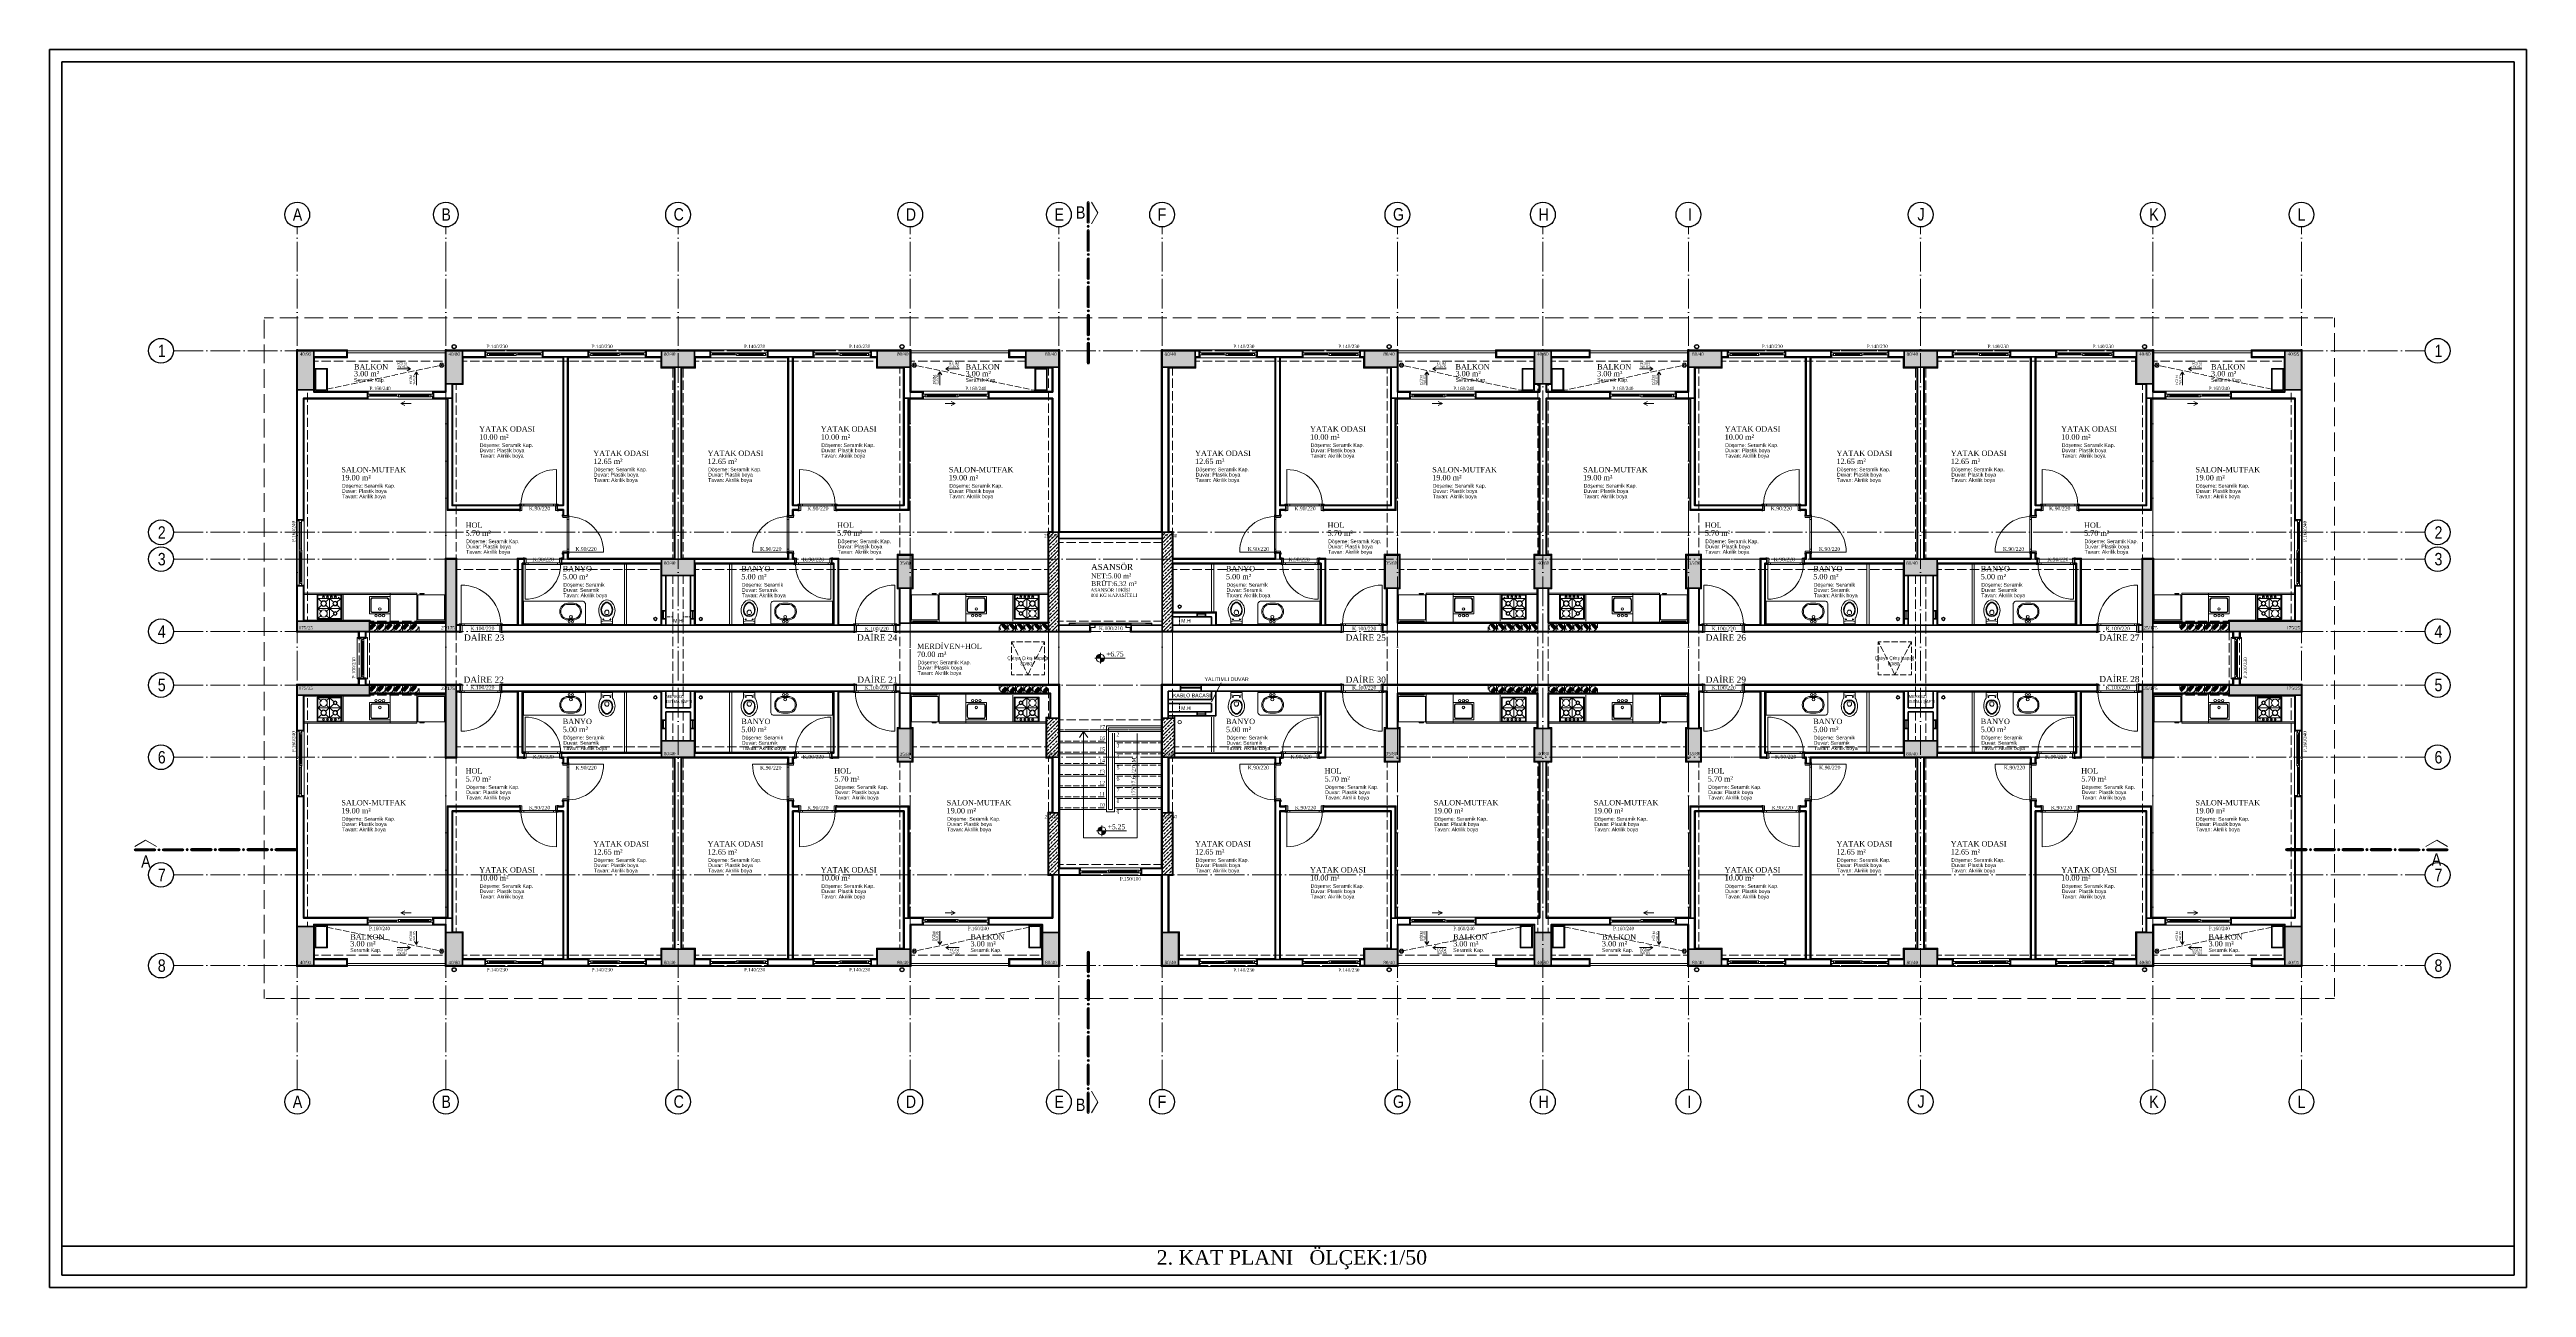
# Model space of a CAD drawing. Header units: millimetres. Extents: x 11587 to 81192, y -36083 to -25300.
# Drawn here: x 36727 to 42727, y -28300 to -25300 of the extents above; entities that cross this region are included whole.
import ezdxf
from ezdxf.enums import TextEntityAlignment as Align

# ---------------------------------------------------------------- set-up
doc = ezdxf.new("R2010")
doc.units = ezdxf.units.MM
for name, pattern in [('AKS', [30, 24, -3, 0, -3]), ('IZDUSUM1', [20, 7.5, -5, 7.5, 0]), ('SEMBOL1', [260, 200, -15, 30, -15])]:
    doc.linetypes.add(name, pattern=pattern)
for name, color, linetype, lineweight in [('rtm-aks balon', 20, 'Continuous', 25), ('rtm-aks balon yazı', 7, 'Continuous', 20), ('rtm-aks yeni', 7, 'AKS', 20), ('rtm-antet yazı-03', 233, 'Continuous', 30), ('rtm-antet-02', 140, 'Continuous', 40), ('rtm-cam', 141, 'Continuous', 9), ('rtm-duv tugla', 22, 'Continuous', 35), ('rtm-izdusum-üst ince', 8, 'IZDUSUM1', 5), ('rtm-kapı-ahsap', 35, 'Continuous', 13), ('rtm-merdiven izdusum', 254, 'IZDUSUM1', 15), ('rtm-merdiven yazı', 7, 'Continuous', 20), ('rtm-mhl-yazı-adı', 150, 'Continuous', 30), ('rtm-mhl-yazı-m2', 7, 'Continuous', 20), ('rtm-mhl-yazı-malzeme', 253, 'Continuous', 13), ('rtm-pen-ahsap', 35, 'Continuous', 13), ('rtm-plan katmanı-04', 33, 'Continuous', 25), ('rtm-plan katmanı-05', 205, 'Continuous', 20), ('rtm-plan katmanı-07', 135, 'Continuous', 9), ('rtm-sembol balon baslik', 242, 'Continuous', 20), ('rtm-sembol kesit gör yazı', 7, 'Continuous', 20), ('rtm-sembol kot', 242, 'Continuous', 20), ('rtm-sembol kot yazı', 7, 'Continuous', 20), ('rtm-sembol ok', 7, 'Continuous', 20), ('rtm-sıva', 252, 'Continuous', 15), ('rtm-tarama-betonarme', 51, 'Continuous', 15), ('rtm-tas_betonarme', 50, 'Continuous', 40), ('rtm-tefris vitrifiye', 9, 'Continuous', 9), ('sbl-merdiven', 220, 'Continuous', 20)]:
    doc.layers.add(name, color=color, linetype=linetype, lineweight=lineweight)
doc.styles.add('A', font='times.ttf', dxfattribs={"height": 20})
doc.styles.add('AKSYAZI', font='ARIALN.TTF')
doc.styles.add('ARIAL', font='times.ttf')
doc.styles.add('BASLIK', font='ARIALN.TTF')
doc.styles.get("Standard").update_dxf_attribs({"font": 'arial.ttf'})
doc.styles.add('VAZ-OLCU', font='times.ttf', dxfattribs={"height": 60})
pattern_1 = [(225, (38105.9866, -26689.5514), (1.122532, -1.122532), [])]
pattern_2 = [(225, (39290.9866, -26689.5514), (1.122532, -1.122532), [])]
pattern_3 = [(225, (39335.9866, -26689.5514), (1.122532, -1.122532), [])]
pattern_4 = [(225, (38085.9866, -26689.5514), (1.122532, -1.122532), [])]
pattern_5 = [(225, (38065.9866, -26689.5514), (1.122532, -1.122532), [])]
pattern_6 = [(225, (38045.9866, -26689.5514), (1.122532, -1.122532), [])]
pattern_7 = [(225, (38025.9866, -26689.5514), (1.122532, -1.122532), [])]
pattern_8 = [(225, (38005.9866, -26689.5514), (1.122532, -1.122532), [])]
pattern_9 = [(225, (39270.9866, -26689.5514), (1.122532, -1.122532), [])]
pattern_10 = [(225, (39250.9866, -26689.5514), (1.122532, -1.122532), [])]
pattern_11 = [(225, (39230.9866, -26689.5514), (1.122532, -1.122532), [])]
pattern_12 = [(225, (39210.9866, -26689.5514), (1.122532, -1.122532), [])]
pattern_13 = [(225, (39190.9866, -26689.5514), (1.122532, -1.122532), [])]
pattern_14 = [(225, (39355.9866, -26689.5514), (1.122532, -1.122532), [])]
pattern_15 = [(225, (39375.9866, -26689.5514), (1.122532, -1.122532), [])]
pattern_16 = [(225, (39395.9866, -26689.5514), (1.122532, -1.122532), [])]
pattern_17 = [(225, (39415.9866, -26689.5514), (1.122532, -1.122532), [])]
pattern_18 = [(225, (39435.9866, -26689.5514), (1.122532, -1.122532), [])]
pattern_19 = [(45, (12000, 0), (-8.980256, 8.980256), []), (45, (12008.98, 0), (-8.980256, 8.980256), [6.35, -3.175])]

# ---------------------------------------------------------------- blocks, each defined once
blk = doc.blocks.new('K-100')
at = {"layer": 'rtm-kapı-ahsap'}
for p, q in [((-34308.1, -13702.2), (-34307, -13702.2)), ((-34308.1, -13705.4), (-34308.1, -13702.2)), ((-34307, -13705.4), (-34308.1, -13705.4)), ((-34307, -13702.2), (-34307, -13705.4)), ((-34307, -13709.3), (-34307, -13704.8)), ((-34288, -13704.8), (-34307, -13704.8)), ((-34291, -13709.3), (-34307, -13709.3)), ((-34288, -13707.8), (-34291, -13707.8)), ((-34291, -13707.8), (-34291, -13709.3)), ((-34290.8, -13801.3), (-34290.8, -13708.3)), ((-34290.8, -13708.3), (-34287.9, -13708.3)), ((-34287, -13713.9), (-34290.8, -13713.9)), ((-34288, -13702.3), (-34288, -13705.4)), ((-34287, -13702.3), (-34288, -13702.3)), ((-34288, -13704.8), (-34288, -13707.8)), ((-34288, -13705.4), (-34287, -13705.4)), ((-34288, -13706.8), (-34287, -13706.8)), ((-34287.9, -13708.3), (-34287.9, -13706.8)), ((-34287, -13705.4), (-34287, -13702.3)), ((-34287, -13706.8), (-34287, -13802.8)), ((-34287, -13795.6), (-34290.8, -13795.6)), ((-34307, -13804.2), (-34308.1, -13804.2)), ((-34308.1, -13804.2), (-34308.1, -13807.3)), ((-34308.1, -13807.3), (-34307, -13807.3)), ((-34307, -13800.3), (-34307, -13804.8)), ((-34291, -13800.3), (-34307, -13800.3)), ((-34307, -13807.3), (-34307, -13804.2)), ((-34288, -13804.8), (-34307, -13804.8)), ((-34291, -13801.8), (-34291, -13800.3)), ((-34288, -13801.8), (-34291, -13801.8)), ((-34290.8, -13801.3), (-34287.9, -13801.3)), ((-34288, -13804.8), (-34288, -13801.8)), ((-34288, -13802.8), (-34287, -13802.8)), ((-34288, -13807.3), (-34288, -13804.2)), ((-34288, -13804.2), (-34287, -13804.2)), ((-34287, -13807.3), (-34288, -13807.3)), ((-34287.9, -13801.3), (-34287.9, -13802.8)), ((-34193, -13802.8), (-34287, -13802.8)), ((-34287, -13804.2), (-34287, -13807.3))]:
    blk.add_line(p, q, dxfattribs=at)
at = {"layer": 'rtm-kapı-ahsap', "const_width": 0.392}
blk.add_lwpolyline([(-34287.4, -13803.7, -1), (-34287.4, -13803.1, -1)], format="xyb", close=True, dxfattribs=at)
at = {"layer": 'rtm-kapı-ahsap'}
blk.add_arc((-34287.9, -13801.7), 94.9, 359.33316, 89.46052, dxfattribs=at)
blk = doc.blocks.new('rty')
at = {"layer": 'rtm-kapı-ahsap'}
for p, q in [((-58244.9, -62700.3), (-58243.8, -62700.3)), ((-58244.9, -62703.4), (-58244.9, -62700.3)), ((-58243.8, -62703.4), (-58244.9, -62703.4)), ((-58243.8, -62700.3), (-58243.8, -62703.4)), ((-58243.8, -62707.4), (-58243.8, -62702.9)), ((-58229.8, -62702.9), (-58243.8, -62702.9)), ((-58232.8, -62707.4), (-58243.8, -62707.4)), ((-58232.8, -62705.9), (-58232.8, -62707.4)), ((-58229.8, -62705.9), (-58232.8, -62705.9)), ((-58232.6, -62706.4), (-58232.6, -62789.4)), ((-58232.6, -62706.4), (-58229.7, -62706.4)), ((-58228.8, -62712), (-58232.6, -62712)), ((-58229.8, -62700.4), (-58229.8, -62703.4)), ((-58228.8, -62700.4), (-58229.8, -62700.4)), ((-58229.8, -62702.9), (-58229.8, -62705.9)), ((-58229.8, -62703.4), (-58228.8, -62703.4)), ((-58229.8, -62704.9), (-58228.8, -62704.9)), ((-58229.7, -62706.4), (-58229.7, -62704.9)), ((-58228.8, -62703.4), (-58228.8, -62700.4)), ((-58228.8, -62790.9), (-58228.8, -62704.9)), ((-58144.8, -62704.9), (-58228.8, -62704.9)), ((-58243.8, -62792.3), (-58244.9, -62792.3)), ((-58244.9, -62792.3), (-58244.9, -62795.4)), ((-58244.9, -62795.4), (-58243.8, -62795.4)), ((-58243.8, -62788.4), (-58243.8, -62792.9)), ((-58232.8, -62788.4), (-58243.8, -62788.4)), ((-58243.8, -62795.4), (-58243.8, -62792.3)), ((-58229.8, -62792.9), (-58243.8, -62792.9)), ((-58232.8, -62789.9), (-58232.8, -62788.4)), ((-58229.8, -62789.9), (-58232.8, -62789.9)), ((-58228.8, -62783.7), (-58232.6, -62783.7)), ((-58232.6, -62789.4), (-58229.7, -62789.4)), ((-58229.8, -62792.9), (-58229.8, -62789.9)), ((-58229.8, -62790.9), (-58228.8, -62790.9)), ((-58229.8, -62795.4), (-58229.8, -62792.3)), ((-58229.8, -62792.3), (-58228.8, -62792.3)), ((-58228.8, -62795.4), (-58229.8, -62795.4)), ((-58229.7, -62789.4), (-58229.7, -62790.9)), ((-58228.8, -62792.3), (-58228.8, -62795.4))]:
    blk.add_line(p, q, dxfattribs=at)
at = {"layer": 'rtm-kapı-ahsap', "const_width": 0.392}
blk.add_lwpolyline([(-58229.2, -62703.9, 1), (-58229.2, -62704.5, 1)], format="xyb", close=True, dxfattribs=at)
at = {"layer": 'rtm-kapı-ahsap'}
blk.add_arc((-58229.1, -62706.6), 84.3, 270.20107, 1.14717, dxfattribs=at)
blk = doc.blocks.new('KK')
at = {"layer": 'rtm-sembol balon baslik', "linetype": 'SEMBOL1'}
for p in [(41231.3, 7543.2), (41283.8, 7543.2)]:
    blk.add_line(p, (41257.6, 7558.4), dxfattribs=at)
at = {"layer": 'rtm-sembol balon baslik'}
for p, q in [((41279.6, 7537.7), (41232.3, 7537.7)), ((41279.6, 7532.4), (41232.3, 7532.4)), ((41347.8, 7537.7), (41300.6, 7537.7)), ((41347.8, 7532.4), (41300.6, 7532.4)), ((41416.1, 7537.8), (41368.8, 7537.8)), ((41416.1, 7532.6), (41368.8, 7532.6)), ((41484.3, 7537.8), (41437.1, 7537.8)), ((41484.3, 7532.6), (41437.1, 7532.6)), ((41552.6, 7537.9), (41505.3, 7537.9)), ((41552.6, 7532.7), (41505.3, 7532.7)), ((41620.8, 7537.9), (41573.6, 7537.9)), ((41620.8, 7532.7), (41573.6, 7532.7))]:
    blk.add_line(p, q, dxfattribs=at)
at = {"layer": 'rtm-sembol balon baslik', "const_width": 2.62}
for points in [[(41232.3, 7536.4, 0.414214), (41231, 7535, 1)], [(41231, 7535, 0.414214), (41232.3, 7533.7, 1)], [(41279.6, 7533.7, 0.414214), (41280.9, 7535, 0.414214), (41279.6, 7536.4, 1)], [(41300.6, 7536.4, 0.414214), (41299.3, 7535, 1)], [(41299.3, 7535, 0.414214), (41300.6, 7533.7, 1)], [(41347.8, 7533.7, 0.414214), (41349.1, 7535, 0.414214), (41347.8, 7536.4, 1)], [(41368.8, 7536.5, 0.414214), (41367.5, 7535.2, 1)], [(41367.5, 7535.2, 0.414214), (41368.8, 7533.9, 1)], [(41416.1, 7533.9, 0.414214), (41417.4, 7535.2, 0.414214), (41416.1, 7536.5, 1)], [(41437.1, 7536.5, 0.414214), (41435.8, 7535.2, 1)], [(41435.8, 7535.2, 0.414214), (41437.1, 7533.9, 1)], [(41484.3, 7533.9, 0.414214), (41485.6, 7535.2, 0.414214), (41484.3, 7536.5, 1)], [(41505.3, 7536.6, 0.414214), (41504, 7535.3, 1)], [(41504, 7535.3, 0.414214), (41505.3, 7534, 1)], [(41552.6, 7534, 0.414214), (41553.9, 7535.3, 0.414214), (41552.6, 7536.6, 1)], [(41573.6, 7536.6, 0.414214), (41572.3, 7535.3, 1)], [(41572.3, 7535.3, 0.414214), (41573.6, 7534, 1)], [(41620.8, 7534, 0.414214), (41622.1, 7535.3, 0.414214), (41620.8, 7536.6, 1)]]:
    blk.add_lwpolyline(points, format="xyb", dxfattribs=at)
for points in [[(41288.8, 7535, 1), (41291.4, 7535, 1)], [(41357, 7535.2, 1), (41359.6, 7535.2, 1)], [(41425.3, 7535.2, 1), (41427.9, 7535.2, 1)], [(41493.5, 7535.3, 1), (41496.1, 7535.3, 1)], [(41561.8, 7535.3, 1), (41564.4, 7535.3, 1)]]:
    blk.add_lwpolyline(points, format="xyb", close=True, dxfattribs=at)
at = {"layer": 'rtm-sembol balon baslik'}
for centre in [(41290.1, 7535), (41358.3, 7535.2), (41426.6, 7535.2), (41494.8, 7535.3), (41563.1, 7535.3)]:
    blk.add_circle(centre, 2.62, dxfattribs=at)
for centre, start, end in [((41232.3, 7535), 90, 270), ((41279.6, 7535), 270, 90), ((41300.6, 7535), 90, 270), ((41347.8, 7535), 270, 90), ((41368.8, 7535.2), 90, 270), ((41416.1, 7535.2), 270, 90), ((41437.1, 7535.2), 90, 270), ((41484.3, 7535.2), 270, 90), ((41505.3, 7535.3), 90, 270), ((41552.6, 7535.3), 270, 90), ((41573.6, 7535.3), 90, 270), ((41620.8, 7535.3), 270, 90)]:
    blk.add_arc(centre, 2.62, start, end, dxfattribs=at)
for points in [[(41232.3, 7537.7), (41232.3, 7532.4), (41279.6, 7537.7), (41279.6, 7532.4)], [(41300.6, 7537.7), (41300.6, 7532.4), (41347.8, 7537.7), (41347.8, 7532.4)], [(41368.8, 7537.8), (41368.8, 7532.6), (41416.1, 7537.8), (41416.1, 7532.6)], [(41437.1, 7537.8), (41437.1, 7532.6), (41484.3, 7537.8), (41484.3, 7532.6)], [(41505.3, 7537.9), (41505.3, 7532.7), (41552.6, 7537.9), (41552.6, 7532.7)], [(41573.6, 7537.9), (41573.6, 7532.7), (41620.8, 7537.9), (41620.8, 7532.7)]]:
    blk.add_trace(points, dxfattribs=at)

msp = doc.modelspace()

# ---------------------------------------------------------------- hatches: boundary and pattern name
at = {"layer": 'rtm-izdusum-üst ince', "ltscale": 1.5}
h = msp.add_hatch(dxfattribs=at)
h.set_pattern_fill('ANSI31', color=256, scale=0.5, angle=180, style=0)
h.set_pattern_definition([(225, (37955.9866, -26689.5514), (1.122532, -1.122532), [])])
edge = h.paths.add_edge_path()
edge.add_arc((37511.59, -26699.55), 8, 47.237412, 227.237412, ccw=False)
edge.add_line((37517.03, -26693.68), (37506.16, -26705.42))
h = msp.add_hatch(dxfattribs=at)
h.set_pattern_fill('ANSI31', color=256, scale=0.5, angle=180, style=0)
h.set_pattern_definition([(225, (37975.9866, -26689.5514), (1.122532, -1.122532), [])])
edge = h.paths.add_edge_path()
edge.add_arc((37531.59, -26699.55), 8, 47.237412, 227.237412, ccw=False)
edge.add_line((37537.03, -26693.68), (37526.16, -26705.42))
h = msp.add_hatch(dxfattribs=at)
h.set_pattern_fill('ANSI31', color=256, scale=0.5, angle=180, style=0)
h.set_pattern_definition([(225, (37995.9866, -26689.5514), (1.122532, -1.122532), [])])
edge = h.paths.add_edge_path()
edge.add_arc((37551.59, -26699.55), 8, 47.237412, 227.237412, ccw=False)
edge.add_line((37557.03, -26693.68), (37546.16, -26705.42))
h = msp.add_hatch(dxfattribs=at)
h.set_pattern_fill('ANSI31', color=256, scale=0.5, angle=180, style=0)
h.set_pattern_definition([(225, (38015.9866, -26689.5514), (1.122532, -1.122532), [])])
edge = h.paths.add_edge_path()
edge.add_arc((37571.59, -26699.55), 8, 47.237412, 227.237412, ccw=False)
edge.add_line((37577.03, -26693.68), (37566.16, -26705.42))
h = msp.add_hatch(dxfattribs=at)
h.set_pattern_fill('ANSI31', color=256, scale=0.5, angle=180, style=0)
h.set_pattern_definition([(225, (38035.9866, -26689.5514), (1.122532, -1.122532), [])])
edge = h.paths.add_edge_path()
edge.add_arc((37591.59, -26699.55), 8, 47.237412, 227.237412, ccw=False)
edge.add_line((37597.03, -26693.68), (37586.16, -26705.42))
h = msp.add_hatch(dxfattribs=at)
h.set_pattern_fill('ANSI31', color=256, scale=0.5, angle=180, style=0)
h.set_pattern_definition([(225, (38055.9866, -26689.5514), (1.122532, -1.122532), [])])
edge = h.paths.add_edge_path()
edge.add_arc((37611.59, -26699.55), 8, 47.237412, 227.237412, ccw=False)
edge.add_line((37617.03, -26693.68), (37606.16, -26705.42))
h = msp.add_hatch(dxfattribs=at)
h.set_pattern_fill('ANSI31', color=256, scale=0.5, angle=180, style=0)
h.set_pattern_definition(pattern_8)
edge = h.paths.add_edge_path()
edge.add_arc((39036.59, -26699.55), 8, 312.762588, 492.762588)
edge.add_line((39031.16, -26693.68), (39042.03, -26705.42))
h = msp.add_hatch(dxfattribs=at)
h.set_pattern_fill('ANSI31', color=256, scale=0.5, angle=180, style=0)
h.set_pattern_definition(pattern_7)
edge = h.paths.add_edge_path()
edge.add_arc((39056.59, -26699.55), 8, 312.762588, 492.762588)
edge.add_line((39051.16, -26693.68), (39062.03, -26705.42))
h = msp.add_hatch(dxfattribs=at)
h.set_pattern_fill('ANSI31', color=256, scale=0.5, angle=180, style=0)
h.set_pattern_definition(pattern_6)
edge = h.paths.add_edge_path()
edge.add_arc((39076.59, -26699.55), 8, 312.762588, 492.762588)
edge.add_line((39071.16, -26693.68), (39082.03, -26705.42))
h = msp.add_hatch(dxfattribs=at)
h.set_pattern_fill('ANSI31', color=256, scale=0.5, angle=180, style=0)
h.set_pattern_definition(pattern_5)
edge = h.paths.add_edge_path()
edge.add_arc((39096.59, -26699.55), 8, 312.762588, 492.762588)
edge.add_line((39091.16, -26693.68), (39102.03, -26705.42))
h = msp.add_hatch(dxfattribs=at)
h.set_pattern_fill('ANSI31', color=256, scale=0.5, angle=180, style=0)
h.set_pattern_definition(pattern_4)
edge = h.paths.add_edge_path()
edge.add_arc((39116.59, -26699.55), 8, 312.762588, 492.762588)
edge.add_line((39111.16, -26693.68), (39122.03, -26705.42))
h = msp.add_hatch(dxfattribs=at)
h.set_pattern_fill('ANSI31', color=256, scale=0.5, angle=180, style=0)
h.set_pattern_definition(pattern_1)
edge = h.paths.add_edge_path()
edge.add_arc((39136.59, -26699.55), 8, 312.762588, 492.762588)
edge.add_line((39131.16, -26693.68), (39142.03, -26705.42))
h = msp.add_hatch(dxfattribs=at)
h.set_pattern_fill('ANSI31', color=256, scale=0.5, angle=180, style=0)
h.set_pattern_definition(pattern_13)
edge = h.paths.add_edge_path()
edge.add_arc((40221.59, -26699.55), 8, 312.762588, 492.762588)
edge.add_line((40216.16, -26693.68), (40227.03, -26705.42))
h = msp.add_hatch(dxfattribs=at)
h.set_pattern_fill('ANSI31', color=256, scale=0.5, angle=180, style=0)
h.set_pattern_definition(pattern_12)
edge = h.paths.add_edge_path()
edge.add_arc((40241.59, -26699.55), 8, 312.762588, 492.762588)
edge.add_line((40236.16, -26693.68), (40247.03, -26705.42))
h = msp.add_hatch(dxfattribs=at)
h.set_pattern_fill('ANSI31', color=256, scale=0.5, angle=180, style=0)
h.set_pattern_definition(pattern_11)
edge = h.paths.add_edge_path()
edge.add_arc((40261.59, -26699.55), 8, 312.762588, 492.762588)
edge.add_line((40256.16, -26693.68), (40267.03, -26705.42))
h = msp.add_hatch(dxfattribs=at)
h.set_pattern_fill('ANSI31', color=256, scale=0.5, angle=180, style=0)
h.set_pattern_definition(pattern_10)
edge = h.paths.add_edge_path()
edge.add_arc((40281.59, -26699.55), 8, 312.762588, 492.762588)
edge.add_line((40276.16, -26693.68), (40287.03, -26705.42))
h = msp.add_hatch(dxfattribs=at)
h.set_pattern_fill('ANSI31', color=256, scale=0.5, angle=180, style=0)
h.set_pattern_definition(pattern_9)
edge = h.paths.add_edge_path()
edge.add_arc((40301.59, -26699.55), 8, 312.762588, 492.762588)
edge.add_line((40296.16, -26693.68), (40307.03, -26705.42))
h = msp.add_hatch(dxfattribs=at)
h.set_pattern_fill('ANSI31', color=256, scale=0.5, angle=180, style=0)
h.set_pattern_definition(pattern_2)
edge = h.paths.add_edge_path()
edge.add_arc((40321.59, -26699.55), 8, 312.762588, 492.762588)
edge.add_line((40316.16, -26693.68), (40327.03, -26705.42))
h = msp.add_hatch(dxfattribs=at)
h.set_pattern_fill('ANSI31', color=256, scale=0.5, angle=180, style=0)
h.set_pattern_definition(pattern_3)
edge = h.paths.add_edge_path()
edge.add_arc((40366.59, -26699.55), 8, 312.762588, 492.762588)
edge.add_line((40361.16, -26693.68), (40372.03, -26705.42))
h = msp.add_hatch(dxfattribs=at)
h.set_pattern_fill('ANSI31', color=256, scale=0.5, angle=180, style=0)
h.set_pattern_definition(pattern_14)
edge = h.paths.add_edge_path()
edge.add_arc((40386.59, -26699.55), 8, 312.762588, 492.762588)
edge.add_line((40381.16, -26693.68), (40392.03, -26705.42))
h = msp.add_hatch(dxfattribs=at)
h.set_pattern_fill('ANSI31', color=256, scale=0.5, angle=180, style=0)
h.set_pattern_definition(pattern_15)
edge = h.paths.add_edge_path()
edge.add_arc((40406.59, -26699.55), 8, 312.762588, 492.762588)
edge.add_line((40401.16, -26693.68), (40412.03, -26705.42))
h = msp.add_hatch(dxfattribs=at)
h.set_pattern_fill('ANSI31', color=256, scale=0.5, angle=180, style=0)
h.set_pattern_definition(pattern_16)
edge = h.paths.add_edge_path()
edge.add_arc((40426.59, -26699.55), 8, 312.762588, 492.762588)
edge.add_line((40421.16, -26693.68), (40432.03, -26705.42))
h = msp.add_hatch(dxfattribs=at)
h.set_pattern_fill('ANSI31', color=256, scale=0.5, angle=180, style=0)
h.set_pattern_definition(pattern_17)
edge = h.paths.add_edge_path()
edge.add_arc((40446.59, -26699.55), 8, 312.762588, 492.762588)
edge.add_line((40441.16, -26693.68), (40452.03, -26705.42))
h = msp.add_hatch(dxfattribs=at)
h.set_pattern_fill('ANSI31', color=256, scale=0.5, angle=180, style=0)
h.set_pattern_definition(pattern_18)
edge = h.paths.add_edge_path()
edge.add_arc((40466.59, -26699.55), 8, 312.762588, 492.762588)
edge.add_line((40461.16, -26693.68), (40472.03, -26705.42))
h = msp.add_hatch(dxfattribs=at)
h.set_pattern_fill('ANSI31', color=256, scale=0.5, angle=180, style=0)
h.set_pattern_definition([(225, (42340.9866, -26689.5514), (1.122532, -1.122532), [])])
edge = h.paths.add_edge_path()
edge.add_arc((41896.59, -26699.55), 8, 47.237412, 227.237412, ccw=False)
edge.add_line((41902.03, -26693.68), (41891.16, -26705.42))
h = msp.add_hatch(dxfattribs=at)
h.set_pattern_fill('ANSI31', color=256, scale=0.5, angle=180, style=0)
h.set_pattern_definition([(225, (42360.9866, -26689.5514), (1.122532, -1.122532), [])])
edge = h.paths.add_edge_path()
edge.add_arc((41916.59, -26699.55), 8, 47.237412, 227.237412, ccw=False)
edge.add_line((41922.03, -26693.68), (41911.16, -26705.42))
h = msp.add_hatch(dxfattribs=at)
h.set_pattern_fill('ANSI31', color=256, scale=0.5, angle=180, style=0)
h.set_pattern_definition([(225, (42380.9866, -26689.5514), (1.122532, -1.122532), [])])
edge = h.paths.add_edge_path()
edge.add_arc((41936.59, -26699.55), 8, 47.237412, 227.237412, ccw=False)
edge.add_line((41942.03, -26693.68), (41931.16, -26705.42))
h = msp.add_hatch(dxfattribs=at)
h.set_pattern_fill('ANSI31', color=256, scale=0.5, angle=180, style=0)
h.set_pattern_definition([(225, (42400.9866, -26689.5514), (1.122532, -1.122532), [])])
edge = h.paths.add_edge_path()
edge.add_arc((41956.59, -26699.55), 8, 47.237412, 227.237412, ccw=False)
edge.add_line((41962.03, -26693.68), (41951.16, -26705.42))
h = msp.add_hatch(dxfattribs=at)
h.set_pattern_fill('ANSI31', color=256, scale=0.5, angle=180, style=0)
h.set_pattern_definition([(225, (42420.9866, -26689.5514), (1.122532, -1.122532), [])])
edge = h.paths.add_edge_path()
edge.add_arc((41976.59, -26699.55), 8, 47.237412, 227.237412, ccw=False)
edge.add_line((41982.03, -26693.68), (41971.16, -26705.42))
h = msp.add_hatch(dxfattribs=at)
h.set_pattern_fill('ANSI31', color=256, scale=0.5, angle=180, style=0)
h.set_pattern_definition([(225, (42440.9866, -26689.5514), (1.122532, -1.122532), [])])
edge = h.paths.add_edge_path()
edge.add_arc((41996.59, -26699.55), 8, 47.237412, 227.237412, ccw=False)
edge.add_line((42002.03, -26693.68), (41991.16, -26705.42))
h = msp.add_hatch(dxfattribs=at)
h.set_pattern_fill('ANSI31', color=256, scale=0.5, angle=180, style=0)
h.set_pattern_definition([(225, (37955.9866, -26839.5514), (1.122532, -1.122532), [])])
edge = h.paths.add_edge_path()
edge.add_arc((37511.59, -26849.55), 8, 47.237412, 227.237412, ccw=False)
edge.add_line((37517.03, -26843.68), (37506.16, -26855.42))
h = msp.add_hatch(dxfattribs=at)
h.set_pattern_fill('ANSI31', color=256, scale=0.5, angle=180, style=0)
h.set_pattern_definition([(225, (37975.9866, -26839.5514), (1.122532, -1.122532), [])])
edge = h.paths.add_edge_path()
edge.add_arc((37531.59, -26849.55), 8, 47.237412, 227.237412, ccw=False)
edge.add_line((37537.03, -26843.68), (37526.16, -26855.42))
h = msp.add_hatch(dxfattribs=at)
h.set_pattern_fill('ANSI31', color=256, scale=0.5, angle=180, style=0)
h.set_pattern_definition([(225, (37995.9866, -26839.5514), (1.122532, -1.122532), [])])
edge = h.paths.add_edge_path()
edge.add_arc((37551.59, -26849.55), 8, 47.237412, 227.237412, ccw=False)
edge.add_line((37557.03, -26843.68), (37546.16, -26855.42))
h = msp.add_hatch(dxfattribs=at)
h.set_pattern_fill('ANSI31', color=256, scale=0.5, angle=180, style=0)
h.set_pattern_definition([(225, (38015.9866, -26839.5514), (1.122532, -1.122532), [])])
edge = h.paths.add_edge_path()
edge.add_arc((37571.59, -26849.55), 8, 47.237412, 227.237412, ccw=False)
edge.add_line((37577.03, -26843.68), (37566.16, -26855.42))
h = msp.add_hatch(dxfattribs=at)
h.set_pattern_fill('ANSI31', color=256, scale=0.5, angle=180, style=0)
h.set_pattern_definition([(225, (38035.9866, -26839.5514), (1.122532, -1.122532), [])])
edge = h.paths.add_edge_path()
edge.add_arc((37591.59, -26849.55), 8, 47.237412, 227.237412, ccw=False)
edge.add_line((37597.03, -26843.68), (37586.16, -26855.42))
h = msp.add_hatch(dxfattribs=at)
h.set_pattern_fill('ANSI31', color=256, scale=0.5, angle=180, style=0)
h.set_pattern_definition([(225, (38055.9866, -26839.5514), (1.122532, -1.122532), [])])
edge = h.paths.add_edge_path()
edge.add_arc((37611.59, -26849.55), 8, 47.237412, 227.237412, ccw=False)
edge.add_line((37617.03, -26843.68), (37606.16, -26855.42))
h = msp.add_hatch(dxfattribs=at)
h.set_pattern_fill('ANSI31', color=256, scale=0.5, angle=180, style=0)
h.set_pattern_definition(pattern_8)
edge = h.paths.add_edge_path()
edge.add_arc((39036.59, -26849.55), 8, -132.762588, 47.237412, ccw=False)
edge.add_line((39031.16, -26855.42), (39042.03, -26843.68))
h = msp.add_hatch(dxfattribs=at)
h.set_pattern_fill('ANSI31', color=256, scale=0.5, angle=180, style=0)
h.set_pattern_definition(pattern_7)
edge = h.paths.add_edge_path()
edge.add_arc((39056.59, -26849.55), 8, -132.762588, 47.237412, ccw=False)
edge.add_line((39051.16, -26855.42), (39062.03, -26843.68))
h = msp.add_hatch(dxfattribs=at)
h.set_pattern_fill('ANSI31', color=256, scale=0.5, angle=180, style=0)
h.set_pattern_definition(pattern_6)
edge = h.paths.add_edge_path()
edge.add_arc((39076.59, -26849.55), 8, -132.762588, 47.237412, ccw=False)
edge.add_line((39071.16, -26855.42), (39082.03, -26843.68))
h = msp.add_hatch(dxfattribs=at)
h.set_pattern_fill('ANSI31', color=256, scale=0.5, angle=180, style=0)
h.set_pattern_definition(pattern_5)
edge = h.paths.add_edge_path()
edge.add_arc((39096.59, -26849.55), 8, -132.762588, 47.237412, ccw=False)
edge.add_line((39091.16, -26855.42), (39102.03, -26843.68))
h = msp.add_hatch(dxfattribs=at)
h.set_pattern_fill('ANSI31', color=256, scale=0.5, angle=180, style=0)
h.set_pattern_definition(pattern_4)
edge = h.paths.add_edge_path()
edge.add_arc((39116.59, -26849.55), 8, -132.762588, 47.237412, ccw=False)
edge.add_line((39111.16, -26855.42), (39122.03, -26843.68))
h = msp.add_hatch(dxfattribs=at)
h.set_pattern_fill('ANSI31', color=256, scale=0.5, angle=180, style=0)
h.set_pattern_definition(pattern_1)
edge = h.paths.add_edge_path()
edge.add_arc((39136.59, -26849.55), 8, -132.762588, 47.237412, ccw=False)
edge.add_line((39131.16, -26855.42), (39142.03, -26843.68))
h = msp.add_hatch(dxfattribs=at)
h.set_pattern_fill('ANSI31', color=256, scale=0.5, angle=180, style=0)
h.set_pattern_definition(pattern_13)
edge = h.paths.add_edge_path()
edge.add_arc((40221.59, -26849.55), 8, -132.762588, 47.237412, ccw=False)
edge.add_line((40216.16, -26855.42), (40227.03, -26843.68))
h = msp.add_hatch(dxfattribs=at)
h.set_pattern_fill('ANSI31', color=256, scale=0.5, angle=180, style=0)
h.set_pattern_definition(pattern_12)
edge = h.paths.add_edge_path()
edge.add_arc((40241.59, -26849.55), 8, -132.762588, 47.237412, ccw=False)
edge.add_line((40236.16, -26855.42), (40247.03, -26843.68))
h = msp.add_hatch(dxfattribs=at)
h.set_pattern_fill('ANSI31', color=256, scale=0.5, angle=180, style=0)
h.set_pattern_definition(pattern_11)
edge = h.paths.add_edge_path()
edge.add_arc((40261.59, -26849.55), 8, -132.762588, 47.237412, ccw=False)
edge.add_line((40256.16, -26855.42), (40267.03, -26843.68))
h = msp.add_hatch(dxfattribs=at)
h.set_pattern_fill('ANSI31', color=256, scale=0.5, angle=180, style=0)
h.set_pattern_definition(pattern_10)
edge = h.paths.add_edge_path()
edge.add_arc((40281.59, -26849.55), 8, -132.762588, 47.237412, ccw=False)
edge.add_line((40276.16, -26855.42), (40287.03, -26843.68))
h = msp.add_hatch(dxfattribs=at)
h.set_pattern_fill('ANSI31', color=256, scale=0.5, angle=180, style=0)
h.set_pattern_definition(pattern_9)
edge = h.paths.add_edge_path()
edge.add_arc((40301.59, -26849.55), 8, -132.762588, 47.237412, ccw=False)
edge.add_line((40296.16, -26855.42), (40307.03, -26843.68))
h = msp.add_hatch(dxfattribs=at)
h.set_pattern_fill('ANSI31', color=256, scale=0.5, angle=180, style=0)
h.set_pattern_definition(pattern_2)
edge = h.paths.add_edge_path()
edge.add_arc((40321.59, -26849.55), 8, -132.762588, 47.237412, ccw=False)
edge.add_line((40316.16, -26855.42), (40327.03, -26843.68))
h = msp.add_hatch(dxfattribs=at)
h.set_pattern_fill('ANSI31', color=256, scale=0.5, angle=180, style=0)
h.set_pattern_definition(pattern_3)
edge = h.paths.add_edge_path()
edge.add_arc((40366.59, -26849.55), 8, -132.762588, 47.237412, ccw=False)
edge.add_line((40361.16, -26855.42), (40372.03, -26843.68))
h = msp.add_hatch(dxfattribs=at)
h.set_pattern_fill('ANSI31', color=256, scale=0.5, angle=180, style=0)
h.set_pattern_definition(pattern_14)
edge = h.paths.add_edge_path()
edge.add_arc((40386.59, -26849.55), 8, -132.762588, 47.237412, ccw=False)
edge.add_line((40381.16, -26855.42), (40392.03, -26843.68))
h = msp.add_hatch(dxfattribs=at)
h.set_pattern_fill('ANSI31', color=256, scale=0.5, angle=180, style=0)
h.set_pattern_definition(pattern_15)
edge = h.paths.add_edge_path()
edge.add_arc((40406.59, -26849.55), 8, -132.762588, 47.237412, ccw=False)
edge.add_line((40401.16, -26855.42), (40412.03, -26843.68))
h = msp.add_hatch(dxfattribs=at)
h.set_pattern_fill('ANSI31', color=256, scale=0.5, angle=180, style=0)
h.set_pattern_definition(pattern_16)
edge = h.paths.add_edge_path()
edge.add_arc((40426.59, -26849.55), 8, -132.762588, 47.237412, ccw=False)
edge.add_line((40421.16, -26855.42), (40432.03, -26843.68))
h = msp.add_hatch(dxfattribs=at)
h.set_pattern_fill('ANSI31', color=256, scale=0.5, angle=180, style=0)
h.set_pattern_definition(pattern_17)
edge = h.paths.add_edge_path()
edge.add_arc((40446.59, -26849.55), 8, -132.762588, 47.237412, ccw=False)
edge.add_line((40441.16, -26855.42), (40452.03, -26843.68))
h = msp.add_hatch(dxfattribs=at)
h.set_pattern_fill('ANSI31', color=256, scale=0.5, angle=180, style=0)
h.set_pattern_definition(pattern_18)
edge = h.paths.add_edge_path()
edge.add_arc((40466.59, -26849.55), 8, -132.762588, 47.237412, ccw=False)
edge.add_line((40461.16, -26855.42), (40472.03, -26843.68))
h = msp.add_hatch(dxfattribs=at)
h.set_pattern_fill('ANSI31', color=256, scale=0.5, angle=180, style=0)
h.set_pattern_definition([(225, (42340.9866, -26839.5514), (1.122532, -1.122532), [])])
edge = h.paths.add_edge_path()
edge.add_arc((41896.59, -26849.55), 8, 47.237412, 227.237412, ccw=False)
edge.add_line((41902.03, -26843.68), (41891.16, -26855.42))
h = msp.add_hatch(dxfattribs=at)
h.set_pattern_fill('ANSI31', color=256, scale=0.5, angle=180, style=0)
h.set_pattern_definition([(225, (42360.9866, -26839.5514), (1.122532, -1.122532), [])])
edge = h.paths.add_edge_path()
edge.add_arc((41916.59, -26849.55), 8, 47.237412, 227.237412, ccw=False)
edge.add_line((41922.03, -26843.68), (41911.16, -26855.42))
h = msp.add_hatch(dxfattribs=at)
h.set_pattern_fill('ANSI31', color=256, scale=0.5, angle=180, style=0)
h.set_pattern_definition([(225, (42380.9866, -26839.5514), (1.122532, -1.122532), [])])
edge = h.paths.add_edge_path()
edge.add_arc((41936.59, -26849.55), 8, 47.237412, 227.237412, ccw=False)
edge.add_line((41942.03, -26843.68), (41931.16, -26855.42))
h = msp.add_hatch(dxfattribs=at)
h.set_pattern_fill('ANSI31', color=256, scale=0.5, angle=180, style=0)
h.set_pattern_definition([(225, (42400.9866, -26839.5514), (1.122532, -1.122532), [])])
edge = h.paths.add_edge_path()
edge.add_arc((41956.59, -26849.55), 8, 47.237412, 227.237412, ccw=False)
edge.add_line((41962.03, -26843.68), (41951.16, -26855.42))
h = msp.add_hatch(dxfattribs=at)
h.set_pattern_fill('ANSI31', color=256, scale=0.5, angle=180, style=0)
h.set_pattern_definition([(225, (42420.9866, -26839.5514), (1.122532, -1.122532), [])])
edge = h.paths.add_edge_path()
edge.add_arc((41976.59, -26849.55), 8, 47.237412, 227.237412, ccw=False)
edge.add_line((41982.03, -26843.68), (41971.16, -26855.42))
h = msp.add_hatch(dxfattribs=at)
h.set_pattern_fill('ANSI31', color=256, scale=0.5, angle=180, style=0)
h.set_pattern_definition([(225, (42440.9866, -26839.5514), (1.122532, -1.122532), [])])
edge = h.paths.add_edge_path()
edge.add_arc((41996.59, -26849.55), 8, 47.237412, 227.237412, ccw=False)
edge.add_line((42002.03, -26843.68), (41991.16, -26855.42))
at = {"layer": 'rtm-sembol kot'}
h = msp.add_hatch(color=256, dxfattribs=at)
h.paths.add_polyline_path([(39272.14, -26764.59, 0.4142136), (39262.3, -26774.44), (39272.14, -26774.44)])
h.paths.add_polyline_path([(39272.14, -26784.28, 0.4142136), (39281.98, -26774.44), (39272.14, -26774.44)])
h = msp.add_hatch(color=256, dxfattribs=at)
h.paths.add_polyline_path([(39275.85, -27183.15, 0.4142136), (39266, -27192.99), (39275.85, -27192.99)])
h.paths.add_polyline_path([(39275.85, -27202.83, 0.4142136), (39285.69, -27192.99), (39275.85, -27192.99)])
at = {"layer": 'rtm-tarama-betonarme'}
h = msp.add_hatch(dxfattribs=at)
h.set_pattern_fill('ANSI33', color=256, scale=2, style=0)
h.set_pattern_definition([(45, (27039.519, -4888.525), (-8.980256, 8.980256), []), (45, (27048.499, -4888.525), (-8.980256, 8.980256), [6.35, -3.175])])
h.paths.add_polyline_path([(40324.09, -27439.55), (40364.09, -27439.55), (40364.09, -27519.55), (40324.09, -27519.55)])
h.paths.add_polyline_path([(39911.59, -27479.55), (39991.59, -27479.55), (39991.59, -27519.55), (39911.59, -27519.55)])
h.paths.add_polyline_path([(40324.09, -26944.55), (40364.09, -26944.55), (40364.09, -27024.55), (40324.09, -27024.55)])
h.paths.add_polyline_path([(39961.59, -26944.55), (39996.59, -26944.55), (39996.59, -27024.55), (39961.59, -27024.55)])
h.paths.add_polyline_path([(39961.59, -26524.55), (39996.59, -26524.55), (39996.59, -26604.55), (39961.59, -26604.55)])
h.paths.add_polyline_path([(40324.09, -26524.55), (40364.09, -26524.55), (40364.09, -26604.55), (40324.09, -26604.55)])
h.paths.add_polyline_path([(40324.09, -26029.55), (40364.09, -26029.55), (40364.09, -26109.55), (40324.09, -26109.55)])
h.paths.add_polyline_path([(39911.59, -26029.55), (39991.59, -26029.55), (39991.59, -26069.55), (39911.59, -26069.55)])
h.paths.add_polyline_path([(40726.59, -26524.55), (40691.59, -26524.55), (40691.59, -26604.55), (40726.59, -26604.55)])
h.paths.add_polyline_path([(40726.59, -26944.55), (40691.59, -26944.55), (40691.59, -27024.55), (40726.59, -27024.55)])
h.paths.add_polyline_path([(40776.59, -27479.55), (40696.59, -27479.55), (40696.59, -27519.55), (40776.59, -27519.55)])
h.paths.add_polyline_path([(41299.09, -27479.55), (41219.09, -27479.55), (41219.09, -27519.55), (41299.09, -27519.55)])
h.paths.add_polyline_path([(41299.09, -26974.55), (41219.09, -26974.55), (41219.09, -27014.55), (41299.09, -27014.55)])
h.paths.add_polyline_path([(41299.09, -26534.55), (41219.09, -26534.55), (41219.09, -26574.55), (41299.09, -26574.55)])
h.paths.add_polyline_path([(40776.59, -26029.55), (40696.59, -26029.55), (40696.59, -26069.55), (40776.59, -26069.55)])
h.paths.add_polyline_path([(41299.09, -26029.55), (41219.09, -26029.55), (41219.09, -26069.55), (41299.09, -26069.55)])
h.paths.add_polyline_path([(41821.59, -26839.55), (41796.59, -26839.55), (41796.59, -27014.55), (41821.59, -27014.55)])
h.paths.add_polyline_path([(41821.59, -26534.55), (41796.59, -26534.55), (41796.59, -26709.55), (41821.59, -26709.55)])
h.paths.add_polyline_path([(42181.59, -26839.55), (42006.59, -26839.55), (42006.59, -26864.55), (42181.59, -26864.55)])
h.paths.add_polyline_path([(42181.59, -26684.55), (42006.59, -26684.55), (42006.59, -26709.55), (42181.59, -26709.55)])
h.paths.add_polyline_path([(41821.59, -26109.55), (41781.59, -26109.55), (41781.59, -26029.55), (41821.59, -26029.55)])
h.paths.add_polyline_path([(42181.59, -26124.55), (42141.59, -26124.55), (42141.59, -26029.55), (42181.59, -26029.55)])
h.paths.add_polyline_path([(41821.59, -27439.55), (41781.59, -27439.55), (41781.59, -27519.55), (41821.59, -27519.55)])
h.paths.add_polyline_path([(42181.59, -27424.55), (42141.59, -27424.55), (42141.59, -27519.55), (42181.59, -27519.55)])
h.paths.add_polyline_path([(39421.59, -27439.55), (39461.59, -27439.55), (39461.59, -27519.55), (39421.59, -27519.55)])
h.paths.add_polyline_path([(39131.59, -27439.55), (39171.59, -27439.55), (39171.59, -27519.55), (39131.59, -27519.55)])
h.paths.add_polyline_path([(39421.59, -26029.55), (39501.59, -26029.55), (39501.59, -26069.55), (39421.59, -26069.55)])
h.paths.add_polyline_path([(39091.59, -26029.55), (39171.59, -26029.55), (39171.59, -26069.55), (39091.59, -26069.55)])
h.paths.add_polyline_path([(38781.59, -26524.55), (38816.59, -26524.55), (38816.59, -26604.55), (38781.59, -26604.55)])
h.paths.add_polyline_path([(38781.59, -26944.55), (38816.59, -26944.55), (38816.59, -27024.55), (38781.59, -27024.55)])
h.paths.add_polyline_path([(38731.59, -27479.55), (38811.59, -27479.55), (38811.59, -27519.55), (38731.59, -27519.55)])
h.paths.add_polyline_path([(38209.09, -27479.55), (38289.09, -27479.55), (38289.09, -27519.55), (38209.09, -27519.55)])
h.paths.add_polyline_path([(38209.09, -26974.55), (38289.09, -26974.55), (38289.09, -27014.55), (38209.09, -27014.55)])
h.paths.add_polyline_path([(38209.09, -26534.55), (38289.09, -26534.55), (38289.09, -26574.55), (38209.09, -26574.55)])
h.paths.add_polyline_path([(38731.59, -26029.55), (38811.59, -26029.55), (38811.59, -26069.55), (38731.59, -26069.55)])
h.paths.add_polyline_path([(38209.09, -26029.55), (38289.09, -26029.55), (38289.09, -26069.55), (38209.09, -26069.55)])
h.paths.add_polyline_path([(37686.59, -26839.55), (37711.59, -26839.55), (37711.59, -27014.55), (37686.59, -27014.55)])
h.paths.add_polyline_path([(37686.59, -26534.55), (37711.59, -26534.55), (37711.59, -26709.55), (37686.59, -26709.55)])
h.paths.add_polyline_path([(37326.59, -26839.55), (37501.59, -26839.55), (37501.59, -26864.55), (37326.59, -26864.55)])
h.paths.add_polyline_path([(37326.59, -26684.55), (37501.59, -26684.55), (37501.59, -26709.55), (37326.59, -26709.55)])
h.paths.add_polyline_path([(37686.59, -26109.55), (37726.59, -26109.55), (37726.59, -26029.55), (37686.59, -26029.55)])
h.paths.add_polyline_path([(37326.59, -26124.55), (37366.59, -26124.55), (37366.59, -26029.55), (37326.59, -26029.55)])
h.paths.add_polyline_path([(37686.59, -27439.55), (37726.59, -27439.55), (37726.59, -27519.55), (37686.59, -27519.55)])
h.paths.add_polyline_path([(37326.59, -27424.55), (37366.59, -27424.55), (37366.59, -27519.55), (37326.59, -27519.55)])
h = msp.add_hatch(dxfattribs=at)
h.set_pattern_fill('ANSI33', color=256, scale=2, style=0)
h.set_pattern_definition(pattern_19)
h.paths.add_polyline_path([(39171.59, -26469.55), (39146.59, -26469.55), (39146.59, -26709.55), (39171.59, -26709.55)])
h.paths.add_polyline_path([(39446.59, -26469.55), (39421.59, -26469.55), (39421.59, -26709.55), (39446.59, -26709.55)])
h = msp.add_hatch(dxfattribs=at)
h.set_pattern_fill('ANSI33', color=256, scale=2, style=0)
h.set_pattern_definition(pattern_19)
h.paths.add_polyline_path([(39171.59, -26919.55), (39141.59, -26919.55), (39141.59, -27014.55), (39171.59, -27014.55)])
h.paths.add_polyline_path([(39451.59, -26919.55), (39421.59, -26919.55), (39421.59, -27014.55), (39451.59, -27014.55)])
h = msp.add_hatch(dxfattribs=at)
h.set_pattern_fill('ANSI33', color=256, scale=2, style=0)
h.set_pattern_definition(pattern_19)
h.paths.add_polyline_path([(39171.59, -27149.55), (39146.59, -27149.55), (39146.59, -27299.55), (39171.59, -27299.55)])
h.paths.add_polyline_path([(39446.59, -27149.55), (39421.59, -27149.55), (39421.59, -27299.55), (39446.59, -27299.55)])

# ---------------------------------------------------------------- linework, layer by layer
at = {"layer": 'rtm-aks balon'}
for centre in [(37326.59, -25699.55), (37686.59, -25699.55), (38249.09, -25699.55), (38811.59, -25699.55), (39171.59, -25699.55), (39421.59, -25699.55), (39991.59, -25699.55), (40344.09, -25699.55), (40696.59, -25699.55), (41259.09, -25699.55), (41821.59, -25699.55), (42181.59, -25699.55), (36996.59, -26029.55), (42511.59, -26029.55), (36996.59, -26469.55), (42511.59, -26469.55), (36996.59, -26534.55), (42511.59, -26534.55), (36996.59, -26709.55), (42511.59, -26709.55), (36996.59, -26839.55), (42511.59, -26839.55), (36996.59, -27014.55), (42511.59, -27014.55), (36996.59, -27299.55), (42511.59, -27299.55), (36996.59, -27519.55), (42511.59, -27519.55), (37326.59, -27849.55), (37686.59, -27849.55), (38249.09, -27849.55), (38811.59, -27849.55), (39171.59, -27849.55), (39421.59, -27849.55), (39991.59, -27849.55), (40344.09, -27849.55), (40696.59, -27849.55), (41259.09, -27849.55), (41821.59, -27849.55), (42181.59, -27849.55)]:
    msp.add_circle(centre, 30, dxfattribs=at)
at = {"layer": 'rtm-aks yeni', "ltscale": 3}
for p, q in [((37326.59, -27819.55), (37326.59, -25729.55)), ((37686.59, -27819.55), (37686.59, -25729.55)), ((38249.09, -27819.55), (38249.09, -25729.55)), ((38811.59, -27819.55), (38811.59, -25729.55)), ((39171.59, -27819.55), (39171.59, -25729.55)), ((39421.59, -27819.55), (39421.59, -25729.55)), ((39991.59, -27819.55), (39991.59, -25729.55)), ((40344.09, -27819.55), (40344.09, -25729.55)), ((40696.59, -27819.55), (40696.59, -25729.55)), ((41259.09, -27819.55), (41259.09, -25729.55)), ((41821.59, -27819.55), (41821.59, -25729.55)), ((42181.59, -27819.55), (42181.59, -25729.55)), ((37026.59, -26029.55), (42481.59, -26029.55)), ((37026.59, -26469.55), (42481.59, -26469.55)), ((37026.59, -26534.55), (42481.59, -26534.55)), ((37026.59, -26709.55), (42481.59, -26709.55)), ((37026.59, -26839.55), (42481.59, -26839.55)), ((37026.59, -27014.55), (42481.59, -27014.55)), ((37026.59, -27299.55), (42481.59, -27299.55)), ((37026.59, -27519.55), (42481.59, -27519.55))]:
    msp.add_line(p, q, dxfattribs=at)
at = {"layer": 'rtm-antet-02'}
for points in [[(36726.59, -25299.55), (36726.59, -28299.55), (42726.59, -28299.55), (42726.59, -25299.55), (36726.59, -25299.55)], [(36756.59, -28199.55), (42696.59, -28199.55)]]:
    msp.add_lwpolyline(points, dxfattribs=at)
msp.add_lwpolyline([(36756.59, -25329.55), (36756.59, -28269.55), (42696.59, -28269.55), (42696.59, -25329.55)], close=True, dxfattribs=at)
at = {"layer": 'rtm-cam'}
for p, q in [((37792.59, -26038.8), (37851.59, -26038.8)), ((37861.09, -26037.05), (37915.59, -26037.05)), ((38042.59, -26038.8), (38101.59, -26038.8)), ((38111.09, -26037.05), (38165.59, -26037.05)), ((38387.09, -26037.05), (38332.59, -26037.05)), ((38455.59, -26038.8), (38396.59, -26038.8)), ((38637.09, -26037.05), (38582.59, -26037.05)), ((38705.59, -26038.8), (38646.59, -26038.8)), ((39572.09, -26037.05), (39517.59, -26037.05)), ((39640.59, -26038.8), (39581.59, -26038.8)), ((39822.09, -26037.05), (39767.59, -26037.05)), ((39890.59, -26038.8), (39831.59, -26038.8)), ((40802.59, -26038.8), (40861.59, -26038.8)), ((40871.09, -26037.05), (40925.59, -26037.05)), ((41052.59, -26038.8), (41111.59, -26038.8)), ((41121.09, -26037.05), (41175.59, -26037.05)), ((41397.09, -26037.05), (41342.59, -26037.05)), ((41465.59, -26038.8), (41406.59, -26038.8)), ((41647.09, -26037.05), (41592.59, -26037.05)), ((41715.59, -26038.8), (41656.59, -26038.8)), ((37567.09, -26137.05), (37502.59, -26137.05)), ((37645.59, -26138.8), (37576.59, -26138.8)), ((38852.59, -26138.8), (38921.59, -26138.8)), ((38931.09, -26137.05), (38995.59, -26137.05)), ((40032.59, -26138.8), (40101.59, -26138.8)), ((40111.09, -26137.05), (40175.59, -26137.05)), ((40577.09, -26137.05), (40512.59, -26137.05)), ((40655.59, -26138.8), (40586.59, -26138.8)), ((41862.59, -26138.8), (41931.59, -26138.8)), ((41941.09, -26137.05), (42005.59, -26137.05)), ((37334.09, -26510.05), (37334.09, -26445.55)), ((42174.09, -26510.05), (42174.09, -26445.55)), ((37335.84, -26588.55), (37335.84, -26519.55)), ((42172.34, -26588.55), (42172.34, -26519.55)), ((37485.84, -26815.05), (37485.84, -26734.05)), ((42022.34, -26815.05), (42022.34, -26734.05)), ((42022.34, -26815.05), (42022.34, -26734.05)), ((37335.84, -26960.55), (37335.84, -27029.55)), ((42172.34, -26960.55), (42172.34, -27029.55)), ((37334.09, -27039.05), (37334.09, -27103.55)), ((42174.09, -27039.05), (42174.09, -27103.55)), ((39287.09, -27292.05), (39227.59, -27292.05)), ((39360.59, -27290.3), (39296.59, -27290.3)), ((37567.09, -27412.05), (37502.59, -27412.05)), ((37645.59, -27410.3), (37576.59, -27410.3)), ((38852.59, -27410.3), (38921.59, -27410.3)), ((38931.09, -27412.05), (38995.59, -27412.05)), ((40032.59, -27410.3), (40101.59, -27410.3)), ((40111.09, -27412.05), (40175.59, -27412.05)), ((40577.09, -27412.05), (40512.59, -27412.05)), ((40655.59, -27410.3), (40586.59, -27410.3)), ((41862.59, -27410.3), (41931.59, -27410.3)), ((41941.09, -27412.05), (42005.59, -27412.05)), ((37792.59, -27510.3), (37851.59, -27510.3)), ((37861.09, -27512.05), (37915.59, -27512.05)), ((38042.59, -27510.3), (38101.59, -27510.3)), ((38111.09, -27512.05), (38165.59, -27512.05)), ((38387.09, -27512.05), (38332.59, -27512.05)), ((38455.59, -27510.3), (38396.59, -27510.3)), ((38637.09, -27512.05), (38582.59, -27512.05)), ((38705.59, -27510.3), (38646.59, -27510.3)), ((39572.09, -27512.05), (39517.59, -27512.05)), ((39640.59, -27510.3), (39581.59, -27510.3)), ((39822.09, -27512.05), (39767.59, -27512.05)), ((39890.59, -27510.3), (39831.59, -27510.3)), ((40802.59, -27510.3), (40861.59, -27510.3)), ((40871.09, -27512.05), (40925.59, -27512.05)), ((41052.59, -27510.3), (41111.59, -27510.3)), ((41121.09, -27512.05), (41175.59, -27512.05)), ((41397.09, -27512.05), (41342.59, -27512.05)), ((41465.59, -27510.3), (41406.59, -27510.3)), ((41647.09, -27512.05), (41592.59, -27512.05)), ((41715.59, -27510.3), (41656.59, -27510.3))]:
    msp.add_line(p, q, dxfattribs=at)
at = {"layer": 'rtm-duv tugla'}
for points in [[(37366.59, -26029.55), (37446.59, -26029.55), (37446.59, -26044.55), (37366.59, -26044.55)], [(37726.59, -26044.55), (37781.59, -26044.55), (37781.59, -26029.55), (37726.59, -26029.55)], [(37781.59, -26044.55), (37781.59, -26029.55)], [(38209.09, -26029.55), (38171.59, -26029.55), (38171.59, -26044.55), (38209.09, -26044.55)], [(38289.09, -26029.55), (38326.59, -26029.55), (38326.59, -26044.55), (38289.09, -26044.55)], [(38731.59, -26044.55), (38716.59, -26044.55), (38716.59, -26029.55), (38731.59, -26029.55)], [(38716.59, -26044.55), (38716.59, -26029.55)], [(39091.59, -26029.55), (39051.59, -26029.55), (39051.59, -26044.55), (39091.59, -26044.55)], [(39501.59, -26029.55), (39511.59, -26029.55), (39511.59, -26044.55), (39501.59, -26044.55)], [(39911.59, -26044.55), (39901.59, -26044.55), (39901.59, -26029.55), (39911.59, -26029.55)], [(39901.59, -26044.55), (39901.59, -26029.55)], [(40324.09, -26029.55), (40231.59, -26029.55), (40231.59, -26044.55), (40324.09, -26044.55)], [(40364.09, -26029.55), (40456.59, -26029.55), (40456.59, -26044.55), (40364.09, -26044.55)], [(40776.59, -26044.55), (40791.59, -26044.55), (40791.59, -26029.55), (40776.59, -26029.55)], [(40791.59, -26044.55), (40791.59, -26029.55)], [(41219.09, -26029.55), (41181.59, -26029.55), (41181.59, -26044.55), (41219.09, -26044.55)], [(41299.09, -26029.55), (41336.59, -26029.55), (41336.59, -26044.55), (41299.09, -26044.55)], [(41781.59, -26044.55), (41726.59, -26044.55), (41726.59, -26029.55), (41781.59, -26029.55)], [(41726.59, -26044.55), (41726.59, -26029.55)], [(42141.59, -26029.55), (42061.59, -26029.55), (42061.59, -26044.55), (42141.59, -26044.55)], [(37971.59, -26044.55), (37971.59, -26404.55), (37956.59, -26404.55), (37956.59, -26414.55), (37971.59, -26414.55), (37971.59, -26429.55), (37981.59, -26429.55), (37981.59, -26044.55)], [(38241.59, -26534.55), (38241.59, -26069.55)], [(38256.59, -26534.55), (38256.59, -26069.55)], [(38526.59, -26044.55), (38526.59, -26404.55), (38541.59, -26404.55), (38541.59, -26414.55), (38526.59, -26414.55), (38526.59, -26429.55), (38516.59, -26429.55), (38516.59, -26044.55)], [(38811.59, -26069.55), (38811.59, -26129.55), (38841.59, -26129.55), (38841.59, -26144.55), (38796.59, -26144.55), (38796.59, -26069.55)], [(39156.59, -26069.55), (39156.59, -26129.55), (39001.59, -26129.55), (39001.59, -26144.55), (39156.59, -26144.55), (39156.59, -26469.55)], [(39171.59, -26069.55), (39171.59, -26469.55)], [(39421.59, -26469.55), (39421.59, -26069.55)], [(39436.59, -26469.55), (39436.59, -26069.55)], [(39706.59, -26044.55), (39706.59, -26404.55), (39721.59, -26404.55), (39721.59, -26414.55), (39706.59, -26414.55), (39706.59, -26429.55), (39696.59, -26429.55), (39696.59, -26044.55)], [(39991.59, -26069.55), (39991.59, -26129.55), (40021.59, -26129.55), (40021.59, -26144.55), (39976.59, -26144.55), (39976.59, -26069.55)], [(40696.59, -26069.55), (40696.59, -26129.55), (40666.59, -26129.55), (40666.59, -26144.55), (40711.59, -26144.55), (40711.59, -26069.55)], [(40981.59, -26044.55), (40981.59, -26404.55), (40966.59, -26404.55), (40966.59, -26414.55), (40981.59, -26414.55), (40981.59, -26429.55), (40991.59, -26429.55), (40991.59, -26044.55)], [(41251.59, -26534.55), (41251.59, -26069.55)], [(41266.59, -26534.55), (41266.59, -26069.55)], [(41536.59, -26044.55), (41536.59, -26404.55), (41551.59, -26404.55), (41551.59, -26414.55), (41536.59, -26414.55), (41536.59, -26429.55), (41526.59, -26429.55), (41526.59, -26044.55)], [(37326.59, -26124.55), (37326.59, -26439.55)], [(37366.59, -26124.55), (37366.59, -26129.55), (37496.59, -26129.55), (37496.59, -26144.55), (37341.59, -26144.55), (37341.59, -26439.55)], [(37686.59, -26109.55), (37686.59, -26129.55), (37656.59, -26129.55), (37656.59, -26144.55), (37701.59, -26144.55), (37701.59, -26109.55)], [(37701.59, -26144.55), (37701.59, -26404.55), (37866.59, -26404.55), (37866.59, -26414.55), (37691.59, -26414.55), (37691.59, -26144.55)], [(38796.59, -26144.55), (38796.59, -26404.55), (38631.59, -26404.55), (38631.59, -26414.55), (38806.59, -26414.55), (38806.59, -26144.55)], [(39976.59, -26144.55), (39976.59, -26404.55), (39811.59, -26404.55), (39811.59, -26414.55), (39986.59, -26414.55), (39986.59, -26144.55)], [(40336.59, -26109.55), (40336.59, -26129.55), (40181.59, -26129.55), (40181.59, -26144.55), (40336.59, -26144.55), (40336.59, -26524.55)], [(40351.59, -26109.55), (40351.59, -26129.55), (40506.59, -26129.55), (40506.59, -26144.55), (40351.59, -26144.55), (40351.59, -26524.55)], [(40711.59, -26144.55), (40711.59, -26404.55), (40876.59, -26404.55), (40876.59, -26414.55), (40701.59, -26414.55), (40701.59, -26144.55)], [(41806.59, -26144.55), (41806.59, -26404.55), (41641.59, -26404.55), (41641.59, -26414.55), (41816.59, -26414.55), (41816.59, -26144.55)], [(41821.59, -26109.55), (41821.59, -26129.55), (41851.59, -26129.55), (41851.59, -26144.55), (41806.59, -26144.55), (41806.59, -26109.55)], [(42141.59, -26124.55), (42141.59, -26129.55), (42011.59, -26129.55), (42011.59, -26144.55), (42166.59, -26144.55), (42166.59, -26439.55)], [(42181.59, -26124.55), (42181.59, -26439.55)], [(37326.59, -26439.55), (37341.59, -26439.55)], [(42181.59, -26439.55), (42166.59, -26439.55)], [(38209.09, -26534.55), (37981.59, -26534.55), (37981.59, -26519.55), (37971.59, -26519.55), (37971.59, -26534.55), (37966.59, -26534.55), (37966.59, -26544.55), (38209.09, -26544.55)], [(38289.09, -26534.55), (38516.59, -26534.55), (38516.59, -26519.55), (38526.59, -26519.55), (38526.59, -26534.55), (38531.59, -26534.55), (38531.59, -26544.55), (38289.09, -26544.55)], [(39171.59, -26469.55), (39421.59, -26469.55)], [(39171.59, -26484.55), (39421.59, -26484.55)], [(39446.59, -26534.55), (39696.59, -26534.55), (39696.59, -26519.55), (39706.59, -26519.55), (39706.59, -26534.55), (39711.59, -26534.55), (39711.59, -26544.55), (39446.59, -26544.55)], [(41219.09, -26534.55), (40991.59, -26534.55), (40991.59, -26519.55), (40981.59, -26519.55), (40981.59, -26534.55), (40976.59, -26534.55), (40976.59, -26544.55), (41219.09, -26544.55)], [(41299.09, -26534.55), (41526.59, -26534.55), (41526.59, -26519.55), (41536.59, -26519.55), (41536.59, -26534.55), (41541.59, -26534.55), (41541.59, -26544.55), (41299.09, -26544.55)], [(37871.59, -26694.55), (37871.59, -26544.55), (37876.59, -26544.55), (37876.59, -26534.55), (37861.59, -26534.55), (37861.59, -26694.55)], [(38209.09, -26574.55), (38209.09, -26694.55)], [(38219.09, -26574.55), (38219.09, -26694.55)], [(38279.09, -26574.55), (38279.09, -26694.55)], [(38289.09, -26574.55), (38289.09, -26694.55)], [(38626.59, -26694.55), (38626.59, -26544.55), (38621.59, -26544.55), (38621.59, -26534.55), (38636.59, -26534.55), (38636.59, -26694.55)], [(39806.59, -26694.55), (39806.59, -26544.55), (39801.59, -26544.55), (39801.59, -26534.55), (39816.59, -26534.55), (39816.59, -26694.55)], [(40881.59, -26694.55), (40881.59, -26544.55), (40886.59, -26544.55), (40886.59, -26534.55), (40871.59, -26534.55), (40871.59, -26694.55)], [(41219.09, -26574.55), (41219.09, -26694.55)], [(41229.09, -26574.55), (41229.09, -26694.55)], [(41289.09, -26574.55), (41289.09, -26694.55)], [(41299.09, -26574.55), (41299.09, -26694.55)], [(41636.59, -26694.55), (41636.59, -26544.55), (41631.59, -26544.55), (41631.59, -26534.55), (41646.59, -26534.55), (41646.59, -26694.55)], [(37326.59, -26599.55), (37341.59, -26599.55)], [(37326.59, -26599.55), (37326.59, -26684.55)], [(37341.59, -26599.55), (37341.59, -26684.55)], [(38786.59, -26604.55), (38786.59, -26689.55)], [(38811.59, -26604.55), (38811.59, -26689.55)], [(39966.59, -26604.55), (39966.59, -26604.55), (39966.59, -26694.55), (39956.59, -26694.55), (39956.59, -26709.55), (40731.59, -26709.55), (40731.59, -26694.55), (40721.59, -26694.55), (40721.59, -26604.55)], [(40331.59, -26604.55), (40331.59, -26689.55), (39991.59, -26689.55)], [(39991.59, -26604.55), (39991.59, -26689.55)], [(40696.59, -26689.55), (40356.59, -26689.55), (40356.59, -26604.55)], [(40696.59, -26604.55), (40696.59, -26689.55)], [(42181.59, -26599.55), (42166.59, -26599.55)], [(42166.59, -26599.55), (42166.59, -26684.55)], [(42181.59, -26599.55), (42181.59, -26684.55)], [(37501.59, -26689.55), (37686.59, -26689.55)], [(37711.59, -26694.55), (37721.59, -26694.55)], [(37721.59, -26694.55), (37721.59, -26709.55)], [(37821.59, -26694.55), (38676.59, -26694.55)], [(37821.59, -26694.55), (37821.59, -26709.55)], [(38219.09, -26659.55), (38209.09, -26659.55)], [(38219.09, -26679.55), (38209.09, -26679.55)], [(38279.09, -26659.55), (38289.09, -26659.55)], [(38279.09, -26679.55), (38289.09, -26679.55)], [(38676.59, -26694.55), (38676.59, -26709.55)], [(38776.59, -26694.55), (38786.59, -26694.55), (38786.59, -26689.55), (39146.59, -26689.55)], [(38776.59, -26694.55), (38776.59, -26709.55)], [(39171.59, -26709.55), (39246.59, -26709.55), (39246.59, -26694.55), (39171.59, -26694.55)], [(39421.59, -26709.55), (39346.59, -26709.55), (39346.59, -26694.55), (39421.59, -26694.55)], [(39446.59, -26664.55), (39551.59, -26664.55), (39551.59, -26694.55)], [(39446.59, -26674.55), (39541.59, -26674.55), (39541.59, -26694.55)], [(39446.59, -26694.55), (39856.59, -26694.55), (39856.59, -26709.55), (39446.59, -26709.55)], [(39506.59, -26674.55), (39506.59, -26664.55)], [(39526.59, -26674.55), (39526.59, -26664.55)], [(41686.59, -26694.55), (40831.59, -26694.55)], [(40831.59, -26694.55), (40831.59, -26709.55)], [(41229.09, -26659.55), (41219.09, -26659.55)], [(41229.09, -26679.55), (41219.09, -26679.55)], [(41289.09, -26659.55), (41299.09, -26659.55)], [(41289.09, -26679.55), (41299.09, -26679.55)], [(41686.59, -26694.55), (41686.59, -26709.55)], [(41796.59, -26694.55), (41786.59, -26694.55)], [(41786.59, -26694.55), (41786.59, -26709.55)], [(42006.59, -26689.55), (41821.59, -26689.55)], [(37491.59, -26709.55), (37491.59, -26724.55), (37476.59, -26724.55), (37476.59, -26709.55)], [(37501.59, -26709.55), (37686.59, -26709.55)], [(37711.59, -26709.55), (37721.59, -26709.55)], [(37821.59, -26709.55), (38676.59, -26709.55)], [(38776.59, -26709.55), (39146.59, -26709.55)], [(41686.59, -26709.55), (40831.59, -26709.55)], [(41796.59, -26709.55), (41786.59, -26709.55)], [(42006.59, -26709.55), (41821.59, -26709.55)], [(42016.59, -26709.55), (42016.59, -26724.55), (42031.59, -26724.55), (42031.59, -26709.55)], [(42016.59, -26709.55), (42016.59, -26724.55), (42031.59, -26724.55), (42031.59, -26709.55)], [(37326.59, -26949.55), (37326.59, -26864.55)], [(37341.59, -26949.55), (37341.59, -26864.55)], [(37491.59, -26839.55), (37491.59, -26824.55), (37476.59, -26824.55), (37476.59, -26839.55)], [(37501.59, -26839.55), (37686.59, -26839.55)], [(37501.59, -26859.55), (37686.59, -26859.55)], [(37711.59, -26839.55), (37721.59, -26839.55)], [(37711.59, -26854.55), (37721.59, -26854.55)], [(37721.59, -26854.55), (37721.59, -26839.55)], [(37821.59, -26839.55), (38676.59, -26839.55)], [(37821.59, -26854.55), (37821.59, -26839.55)], [(37821.59, -26854.55), (38676.59, -26854.55)], [(37871.59, -26854.55), (37871.59, -27004.55), (37876.59, -27004.55), (37876.59, -27014.55), (37861.59, -27014.55), (37861.59, -26854.55)], [(38209.09, -26974.55), (38209.09, -26854.55)], [(38219.09, -26894.55), (38219.09, -26854.55)], [(38279.09, -26894.55), (38279.09, -26854.55)], [(38289.09, -26974.55), (38289.09, -26854.55)], [(38626.59, -26854.55), (38626.59, -27004.55), (38621.59, -27004.55), (38621.59, -27014.55), (38636.59, -27014.55), (38636.59, -26854.55)], [(38676.59, -26854.55), (38676.59, -26839.55)], [(38776.59, -26839.55), (39171.59, -26839.55), (39171.59, -26919.55)], [(38776.59, -26854.55), (38776.59, -26839.55)], [(38776.59, -26854.55), (38786.59, -26854.55), (38786.59, -26859.55), (39151.59, -26859.55), (39151.59, -26919.55)], [(38786.59, -26944.55), (38786.59, -26859.55)], [(38811.59, -26944.55), (38811.59, -26859.55)], [(39436.59, -26854.55), (39856.59, -26854.55), (39856.59, -26839.55), (39421.59, -26839.55)], [(39421.59, -26919.55), (39421.59, -26839.55)], [(39436.59, -26919.55), (39436.59, -26854.55)], [(39436.59, -26914.55), (39551.59, -26914.55), (39551.59, -26854.55)], [(39436.59, -26874.55), (39541.59, -26874.55)], [(39466.59, -26854.55), (39466.59, -26839.55)], [(39516.59, -26854.55), (39516.59, -26839.55)], [(39541.59, -26874.55), (39541.59, -26854.55)], [(39806.59, -26854.55), (39806.59, -27004.55), (39801.59, -27004.55), (39801.59, -27014.55), (39816.59, -27014.55), (39816.59, -26854.55)], [(39966.59, -26944.55), (39966.59, -26944.55), (39966.59, -26854.55), (39956.59, -26854.55), (39956.59, -26839.55), (40731.59, -26839.55), (40731.59, -26854.55), (40721.59, -26854.55), (40721.59, -26944.55)], [(40331.59, -26944.55), (40331.59, -26859.55), (39991.59, -26859.55)], [(39991.59, -26944.55), (39991.59, -26859.55)], [(40696.59, -26859.55), (40356.59, -26859.55), (40356.59, -26944.55)], [(40696.59, -26944.55), (40696.59, -26859.55)], [(41686.59, -26839.55), (40831.59, -26839.55)], [(40831.59, -26854.55), (40831.59, -26839.55)], [(41686.59, -26854.55), (40831.59, -26854.55)], [(40881.59, -26854.55), (40881.59, -27004.55), (40886.59, -27004.55), (40886.59, -27014.55), (40871.59, -27014.55), (40871.59, -26854.55)], [(41219.09, -26974.55), (41219.09, -26854.55)], [(41229.09, -26894.55), (41229.09, -26854.55)], [(41289.09, -26894.55), (41289.09, -26854.55)], [(41299.09, -26974.55), (41299.09, -26854.55)], [(41636.59, -26854.55), (41636.59, -27004.55), (41631.59, -27004.55), (41631.59, -27014.55), (41646.59, -27014.55), (41646.59, -26854.55)], [(41686.59, -26854.55), (41686.59, -26839.55)], [(41796.59, -26839.55), (41786.59, -26839.55)], [(41786.59, -26854.55), (41786.59, -26839.55)], [(41796.59, -26854.55), (41786.59, -26854.55)], [(42006.59, -26839.55), (41821.59, -26839.55)], [(42006.59, -26859.55), (41821.59, -26859.55)], [(42016.59, -26839.55), (42016.59, -26824.55), (42031.59, -26824.55), (42031.59, -26839.55)], [(42016.59, -26839.55), (42016.59, -26824.55), (42031.59, -26824.55), (42031.59, -26839.55)], [(42166.59, -26949.55), (42166.59, -26864.55)], [(42181.59, -26949.55), (42181.59, -26864.55)], [(38219.09, -26924.55), (38209.09, -26924.55)], [(38219.09, -26894.55), (38279.09, -26894.55)], [(38219.09, -26974.55), (38219.09, -26904.55)], [(38219.09, -26904.55), (38279.09, -26904.55)], [(38279.09, -26974.55), (38279.09, -26904.55)], [(38279.09, -26924.55), (38289.09, -26924.55)], [(39436.59, -26904.55), (39541.59, -26904.55), (39541.59, -26884.55)], [(39436.59, -26884.55), (39541.59, -26884.55)], [(39451.59, -26919.55), (39451.59, -26914.55)], [(39506.59, -26904.55), (39506.59, -26914.55)], [(39526.59, -26904.55), (39526.59, -26914.55)], [(41229.09, -26924.55), (41219.09, -26924.55)], [(41229.09, -26894.55), (41289.09, -26894.55)], [(41229.09, -26974.55), (41229.09, -26904.55)], [(41229.09, -26904.55), (41289.09, -26904.55)], [(41289.09, -26974.55), (41289.09, -26904.55)], [(41289.09, -26924.55), (41299.09, -26924.55)], [(37326.59, -26949.55), (37341.59, -26949.55)], [(38219.09, -26944.55), (38209.09, -26944.55)], [(38279.09, -26944.55), (38289.09, -26944.55)], [(41229.09, -26944.55), (41219.09, -26944.55)], [(41289.09, -26944.55), (41299.09, -26944.55)], [(42181.59, -26949.55), (42166.59, -26949.55)], [(38209.09, -27014.55), (37981.59, -27014.55), (37981.59, -27029.55), (37971.59, -27029.55), (37971.59, -27014.55), (37966.59, -27014.55), (37966.59, -27004.55), (38209.09, -27004.55)], [(38241.59, -27014.55), (38241.59, -27479.55)], [(38256.59, -27014.55), (38256.59, -27479.55)], [(38289.09, -27014.55), (38516.59, -27014.55), (38516.59, -27029.55), (38526.59, -27029.55), (38526.59, -27014.55), (38531.59, -27014.55), (38531.59, -27004.55), (38289.09, -27004.55)], [(39156.59, -27014.55), (39156.59, -27149.55)], [(39171.59, -27014.55), (39171.59, -27149.55)], [(39421.59, -27014.55), (39421.59, -27149.55)], [(39436.59, -27014.55), (39436.59, -27149.55)], [(39451.59, -27014.55), (39696.59, -27014.55), (39696.59, -27029.55), (39706.59, -27029.55), (39706.59, -27014.55), (39711.59, -27014.55), (39711.59, -27004.55), (39451.59, -27004.55)], [(40324.09, -27439.55), (40324.09, -27419.55), (40181.59, -27419.55), (40181.59, -27404.55), (40336.59, -27404.55), (40336.59, -27024.55)], [(40364.09, -27439.55), (40364.09, -27419.55), (40506.59, -27419.55), (40506.59, -27404.55), (40351.59, -27404.55), (40351.59, -27024.55)], [(41219.09, -27014.55), (40991.59, -27014.55), (40991.59, -27029.55), (40981.59, -27029.55), (40981.59, -27014.55), (40976.59, -27014.55), (40976.59, -27004.55), (41219.09, -27004.55)], [(41251.59, -27014.55), (41251.59, -27479.55)], [(41266.59, -27014.55), (41266.59, -27479.55)], [(41299.09, -27014.55), (41526.59, -27014.55), (41526.59, -27029.55), (41536.59, -27029.55), (41536.59, -27014.55), (41541.59, -27014.55), (41541.59, -27004.55), (41299.09, -27004.55)], [(37326.59, -27424.55), (37326.59, -27109.55)], [(37326.59, -27109.55), (37341.59, -27109.55)], [(37366.59, -27424.55), (37366.59, -27419.55), (37496.59, -27419.55), (37496.59, -27404.55), (37341.59, -27404.55), (37341.59, -27109.55)], [(37971.59, -27504.55), (37971.59, -27144.55), (37956.59, -27144.55), (37956.59, -27134.55), (37971.59, -27134.55), (37971.59, -27119.55), (37981.59, -27119.55), (37981.59, -27504.55)], [(38526.59, -27504.55), (38526.59, -27144.55), (38541.59, -27144.55), (38541.59, -27134.55), (38526.59, -27134.55), (38526.59, -27119.55), (38516.59, -27119.55), (38516.59, -27504.55)], [(39706.59, -27504.55), (39706.59, -27144.55), (39721.59, -27144.55), (39721.59, -27134.55), (39706.59, -27134.55), (39706.59, -27119.55), (39696.59, -27119.55), (39696.59, -27504.55)], [(40981.59, -27504.55), (40981.59, -27144.55), (40966.59, -27144.55), (40966.59, -27134.55), (40981.59, -27134.55), (40981.59, -27119.55), (40991.59, -27119.55), (40991.59, -27504.55)], [(41536.59, -27504.55), (41536.59, -27144.55), (41551.59, -27144.55), (41551.59, -27134.55), (41536.59, -27134.55), (41536.59, -27119.55), (41526.59, -27119.55), (41526.59, -27504.55)], [(42141.59, -27424.55), (42141.59, -27419.55), (42011.59, -27419.55), (42011.59, -27404.55), (42166.59, -27404.55), (42166.59, -27109.55)], [(42181.59, -27109.55), (42166.59, -27109.55)], [(42181.59, -27424.55), (42181.59, -27109.55)], [(37701.59, -27404.55), (37701.59, -27144.55), (37866.59, -27144.55), (37866.59, -27134.55), (37691.59, -27134.55), (37691.59, -27404.55)], [(38796.59, -27404.55), (38796.59, -27144.55), (38631.59, -27144.55), (38631.59, -27134.55), (38806.59, -27134.55), (38806.59, -27404.55)], [(39976.59, -27404.55), (39976.59, -27144.55), (39811.59, -27144.55), (39811.59, -27134.55), (39986.59, -27134.55), (39986.59, -27404.55)], [(40711.59, -27404.55), (40711.59, -27144.55), (40876.59, -27144.55), (40876.59, -27134.55), (40701.59, -27134.55), (40701.59, -27404.55)], [(41806.59, -27404.55), (41806.59, -27144.55), (41641.59, -27144.55), (41641.59, -27134.55), (41816.59, -27134.55), (41816.59, -27404.55)], [(39131.59, -27439.55), (39131.59, -27419.55), (39001.59, -27419.55), (39001.59, -27404.55), (39156.59, -27404.55), (39156.59, -27299.55)], [(39171.59, -27284.55), (39221.59, -27284.55)], [(39171.59, -27299.55), (39221.59, -27299.55)], [(39171.59, -27299.55), (39171.59, -27439.55)], [(39221.59, -27284.55), (39221.59, -27299.55)], [(39371.59, -27284.55), (39421.59, -27284.55)], [(39371.59, -27284.55), (39371.59, -27299.55)], [(39371.59, -27299.55), (39421.59, -27299.55)], [(39421.59, -27299.55), (39421.59, -27439.55)], [(39436.59, -27299.55), (39436.59, -27439.55)], [(37686.59, -27439.55), (37686.59, -27419.55), (37656.59, -27419.55), (37656.59, -27404.55), (37701.59, -27404.55), (37701.59, -27439.55)], [(38811.59, -27479.55), (38811.59, -27419.55), (38841.59, -27419.55), (38841.59, -27404.55), (38796.59, -27404.55), (38796.59, -27479.55)], [(39991.59, -27479.55), (39991.59, -27419.55), (40021.59, -27419.55), (40021.59, -27404.55), (39976.59, -27404.55), (39976.59, -27479.55)], [(40696.59, -27479.55), (40696.59, -27419.55), (40666.59, -27419.55), (40666.59, -27404.55), (40711.59, -27404.55), (40711.59, -27479.55)], [(41821.59, -27439.55), (41821.59, -27419.55), (41851.59, -27419.55), (41851.59, -27404.55), (41806.59, -27404.55), (41806.59, -27439.55)], [(37366.59, -27519.55), (37446.59, -27519.55), (37446.59, -27504.55), (37366.59, -27504.55)], [(37726.59, -27504.55), (37781.59, -27504.55), (37781.59, -27519.55), (37726.59, -27519.55)], [(37781.59, -27504.55), (37781.59, -27519.55)], [(38209.09, -27519.55), (38171.59, -27519.55), (38171.59, -27504.55), (38209.09, -27504.55)], [(38289.09, -27519.55), (38326.59, -27519.55), (38326.59, -27504.55), (38289.09, -27504.55)], [(38731.59, -27504.55), (38716.59, -27504.55), (38716.59, -27519.55), (38731.59, -27519.55)], [(38716.59, -27504.55), (38716.59, -27519.55)], [(39131.59, -27519.55), (39051.59, -27519.55), (39051.59, -27504.55), (39131.59, -27504.55)], [(39461.59, -27519.55), (39511.59, -27519.55), (39511.59, -27504.55), (39461.59, -27504.55)], [(39911.59, -27504.55), (39901.59, -27504.55), (39901.59, -27519.55), (39911.59, -27519.55)], [(39901.59, -27504.55), (39901.59, -27519.55)], [(40324.09, -27519.55), (40231.59, -27519.55), (40231.59, -27504.55), (40324.09, -27504.55)], [(40364.09, -27519.55), (40456.59, -27519.55), (40456.59, -27504.55), (40364.09, -27504.55)], [(40776.59, -27504.55), (40791.59, -27504.55), (40791.59, -27519.55), (40776.59, -27519.55)], [(40791.59, -27504.55), (40791.59, -27519.55)], [(41219.09, -27519.55), (41181.59, -27519.55), (41181.59, -27504.55), (41219.09, -27504.55)], [(41299.09, -27519.55), (41336.59, -27519.55), (41336.59, -27504.55), (41299.09, -27504.55)], [(41781.59, -27504.55), (41726.59, -27504.55), (41726.59, -27519.55), (41781.59, -27519.55)], [(41726.59, -27504.55), (41726.59, -27519.55)], [(42141.59, -27519.55), (42061.59, -27519.55), (42061.59, -27504.55), (42141.59, -27504.55)]]:
    msp.add_lwpolyline(points, dxfattribs=at)
for points in [[(38031.59, -26044.55), (38031.59, -26029.55), (37921.59, -26029.55), (37921.59, -26044.55)], [(38466.59, -26044.55), (38466.59, -26029.55), (38576.59, -26029.55), (38576.59, -26044.55)], [(39651.59, -26044.55), (39651.59, -26029.55), (39761.59, -26029.55), (39761.59, -26044.55)], [(41041.59, -26044.55), (41041.59, -26029.55), (40931.59, -26029.55), (40931.59, -26044.55)], [(41476.59, -26044.55), (41476.59, -26029.55), (41586.59, -26029.55), (41586.59, -26044.55)], [(38031.59, -27504.55), (38031.59, -27519.55), (37921.59, -27519.55), (37921.59, -27504.55)], [(38466.59, -27504.55), (38466.59, -27519.55), (38576.59, -27519.55), (38576.59, -27504.55)], [(39651.59, -27504.55), (39651.59, -27519.55), (39761.59, -27519.55), (39761.59, -27504.55)], [(41041.59, -27504.55), (41041.59, -27519.55), (40931.59, -27519.55), (40931.59, -27504.55)], [(41476.59, -27504.55), (41476.59, -27519.55), (41586.59, -27519.55), (41586.59, -27504.55)]]:
    msp.add_lwpolyline(points, close=True, dxfattribs=at)
at = {"layer": 'rtm-izdusum-üst ince', "ltscale": 3}
msp.add_lwpolyline([(37246.59, -25949.55), (42261.59, -25949.55), (42261.59, -27599.55), (37246.59, -27599.55)], close=True, dxfattribs=at)
at = {"layer": 'rtm-izdusum-üst ince', "ltscale": 1.5}
for points in [[(37366.59, -26029.55), (37686.59, -26029.55)], [(37724.52, -26029.55), (38209.09, -26029.55)], [(38289.09, -26029.55), (38731.59, -26029.55)], [(38821.59, -26029.55), (39091.59, -26029.55)], [(39501.59, -26029.55), (39911.59, -26029.55)], [(39991.59, -26029.55), (40324.09, -26029.55)], [(40364.09, -26029.55), (40696.59, -26029.55)], [(40776.59, -26029.55), (41219.09, -26029.55)], [(41299.09, -26029.55), (41781.59, -26029.55)], [(41821.59, -26029.55), (42141.59, -26029.55)], [(37366.59, -26054.55), (37686.59, -26054.55)], [(37726.59, -26054.55), (38209.09, -26054.55)], [(38236.59, -26534.55), (38236.59, -26069.55)], [(38261.59, -26534.55), (38261.59, -26069.55)], [(38289.09, -26054.55), (38731.59, -26054.55)], [(38786.59, -26524.55), (38786.59, -26069.55)], [(38811.59, -26054.55), (39091.59, -26054.55)], [(38811.59, -26524.55), (38811.59, -26069.55)], [(39146.59, -26469.55), (39146.59, -26069.55)], [(39171.59, -26469.55), (39171.59, -26069.55)], [(39421.59, -26469.55), (39421.59, -26069.55)], [(39446.59, -26469.55), (39446.59, -26069.55)], [(39501.59, -26054.55), (39911.59, -26054.55)], [(39966.59, -26524.55), (39966.59, -26069.55)], [(39991.59, -26054.55), (40324.09, -26054.55)], [(39991.59, -26524.55), (39991.59, -26069.55)], [(40364.09, -26054.55), (40696.59, -26054.55)], [(40696.59, -26524.55), (40696.59, -26069.55)], [(40721.59, -26524.55), (40721.59, -26069.55)], [(40776.59, -26054.55), (41219.09, -26054.55)], [(41246.59, -26534.55), (41246.59, -26069.55)], [(41271.59, -26534.55), (41271.59, -26069.55)], [(41299.09, -26054.55), (41781.59, -26054.55)], [(41821.59, -26054.55), (42141.59, -26054.55)], [(37326.59, -26684.55), (37326.59, -26124.55)], [(37351.59, -26684.55), (37351.59, -26124.55)], [(37686.59, -26534.55), (37686.59, -26109.55)], [(37711.59, -26534.55), (37711.59, -26109.55)], [(40331.59, -26524.55), (40331.59, -26109.55)], [(40356.59, -26524.55), (40356.59, -26109.55)], [(41796.59, -26534.55), (41796.59, -26109.55)], [(41821.59, -26534.55), (41821.59, -26109.55)], [(42156.59, -26684.55), (42156.59, -26124.55)], [(42181.59, -26684.55), (42181.59, -26124.55)], [(39171.59, -26469.55), (39421.59, -26469.55)], [(39171.59, -26494.55), (39421.59, -26494.55)], [(37711.59, -26534.55), (38209.09, -26534.55)], [(37711.59, -26559.55), (38209.09, -26559.55)], [(38236.59, -26974.55), (38236.59, -26574.55)], [(38261.59, -26974.55), (38261.59, -26574.55)], [(38289.09, -26534.55), (38781.59, -26534.55)], [(38289.09, -26559.55), (38781.59, -26559.55)], [(38816.59, -26534.55), (39146.59, -26534.55)], [(38816.59, -26559.55), (39146.59, -26559.55)], [(39446.59, -26534.55), (39961.59, -26534.55)], [(39446.59, -26559.55), (39961.59, -26559.55)], [(39996.59, -26534.55), (40324.09, -26534.55)], [(39996.59, -26559.55), (40324.09, -26559.55)], [(40364.09, -26534.55), (40691.59, -26534.55)], [(40364.09, -26559.55), (40691.59, -26559.55)], [(40726.59, -26534.55), (41219.09, -26534.55)], [(40726.59, -26559.55), (41219.09, -26559.55)], [(41246.59, -26974.55), (41246.59, -26574.55)], [(41271.59, -26974.55), (41271.59, -26574.55)], [(41299.09, -26534.55), (41796.59, -26534.55)], [(41299.09, -26559.55), (41796.59, -26559.55)], [(38786.59, -26944.55), (38786.59, -26604.55)], [(38811.59, -26944.55), (38811.59, -26604.55)], [(39146.59, -26839.55), (39146.59, -26629.55)], [(39171.59, -26839.55), (39171.59, -26629.55)], [(39421.59, -26839.55), (39421.59, -26629.55)], [(39446.59, -26839.55), (39446.59, -26629.55)], [(39966.59, -26944.55), (39966.59, -26604.55)], [(39991.59, -26944.55), (39991.59, -26604.55)], [(40331.59, -26944.55), (40331.59, -26604.55)], [(40356.59, -26944.55), (40356.59, -26604.55)], [(40696.59, -26944.55), (40696.59, -26604.55)], [(40721.59, -26944.55), (40721.59, -26604.55)], [(37501.59, -26684.55), (37686.59, -26684.55)], [(37501.59, -26689.55), (37501.59, -26709.55), (37521.59, -26709.55), (37521.59, -26689.55), (37501.59, -26689.55)], [(37506.16, -26705.42), (37517.03, -26693.68)], [(37521.59, -26689.55), (37521.59, -26709.55), (37541.59, -26709.55), (37541.59, -26689.55), (37521.59, -26689.55)], [(37526.16, -26705.42), (37537.03, -26693.68)], [(37541.59, -26689.55), (37541.59, -26709.55), (37561.59, -26709.55), (37561.59, -26689.55), (37541.59, -26689.55)], [(37546.16, -26705.42), (37557.03, -26693.68)], [(37561.59, -26689.55), (37561.59, -26709.55), (37581.59, -26709.55), (37581.59, -26689.55), (37561.59, -26689.55)], [(37566.16, -26705.42), (37577.03, -26693.68)], [(37581.59, -26689.55), (37581.59, -26709.55), (37601.59, -26709.55), (37601.59, -26689.55), (37581.59, -26689.55)], [(37586.16, -26705.42), (37597.03, -26693.68)], [(37601.59, -26689.55), (37601.59, -26709.55), (37621.59, -26709.55), (37621.59, -26689.55), (37601.59, -26689.55)], [(37606.16, -26705.42), (37617.03, -26693.68)], [(39046.59, -26689.55), (39046.59, -26709.55), (39026.59, -26709.55), (39026.59, -26689.55), (39046.59, -26689.55)], [(39042.03, -26705.42), (39031.16, -26693.68)], [(39066.59, -26689.55), (39066.59, -26709.55), (39046.59, -26709.55), (39046.59, -26689.55), (39066.59, -26689.55)], [(39062.03, -26705.42), (39051.16, -26693.68)], [(39086.59, -26689.55), (39086.59, -26709.55), (39066.59, -26709.55), (39066.59, -26689.55), (39086.59, -26689.55)], [(39082.03, -26705.42), (39071.16, -26693.68)], [(39106.59, -26689.55), (39106.59, -26709.55), (39086.59, -26709.55), (39086.59, -26689.55), (39106.59, -26689.55)], [(39102.03, -26705.42), (39091.16, -26693.68)], [(39126.59, -26689.55), (39126.59, -26709.55), (39106.59, -26709.55), (39106.59, -26689.55), (39126.59, -26689.55)], [(39122.03, -26705.42), (39111.16, -26693.68)], [(39146.59, -26689.55), (39146.59, -26709.55), (39126.59, -26709.55), (39126.59, -26689.55), (39146.59, -26689.55)], [(39142.03, -26705.42), (39131.16, -26693.68)], [(39171.59, -26684.55), (39421.59, -26684.55)], [(40231.59, -26689.55), (40231.59, -26709.55), (40211.59, -26709.55), (40211.59, -26689.55), (40231.59, -26689.55)], [(40227.03, -26705.42), (40216.16, -26693.68)], [(40251.59, -26689.55), (40251.59, -26709.55), (40231.59, -26709.55), (40231.59, -26689.55), (40251.59, -26689.55)], [(40247.03, -26705.42), (40236.16, -26693.68)], [(40271.59, -26689.55), (40271.59, -26709.55), (40251.59, -26709.55), (40251.59, -26689.55), (40271.59, -26689.55)], [(40267.03, -26705.42), (40256.16, -26693.68)], [(40291.59, -26689.55), (40291.59, -26709.55), (40271.59, -26709.55), (40271.59, -26689.55), (40291.59, -26689.55)], [(40287.03, -26705.42), (40276.16, -26693.68)], [(40311.59, -26689.55), (40311.59, -26709.55), (40291.59, -26709.55), (40291.59, -26689.55), (40311.59, -26689.55)], [(40307.03, -26705.42), (40296.16, -26693.68)], [(40331.59, -26689.55), (40331.59, -26709.55), (40311.59, -26709.55), (40311.59, -26689.55), (40331.59, -26689.55)], [(40327.03, -26705.42), (40316.16, -26693.68)], [(40376.59, -26689.55), (40376.59, -26709.55), (40356.59, -26709.55), (40356.59, -26689.55), (40376.59, -26689.55)], [(40372.03, -26705.42), (40361.16, -26693.68)], [(40396.59, -26689.55), (40396.59, -26709.55), (40376.59, -26709.55), (40376.59, -26689.55), (40396.59, -26689.55)], [(40392.03, -26705.42), (40381.16, -26693.68)], [(40416.59, -26689.55), (40416.59, -26709.55), (40396.59, -26709.55), (40396.59, -26689.55), (40416.59, -26689.55)], [(40412.03, -26705.42), (40401.16, -26693.68)], [(40436.59, -26689.55), (40436.59, -26709.55), (40416.59, -26709.55), (40416.59, -26689.55), (40436.59, -26689.55)], [(40432.03, -26705.42), (40421.16, -26693.68)], [(40456.59, -26689.55), (40456.59, -26709.55), (40436.59, -26709.55), (40436.59, -26689.55), (40456.59, -26689.55)], [(40452.03, -26705.42), (40441.16, -26693.68)], [(40476.59, -26689.55), (40476.59, -26709.55), (40456.59, -26709.55), (40456.59, -26689.55), (40476.59, -26689.55)], [(40472.03, -26705.42), (40461.16, -26693.68)], [(41821.59, -26684.55), (42006.59, -26684.55)], [(41886.59, -26689.55), (41886.59, -26709.55), (41906.59, -26709.55), (41906.59, -26689.55), (41886.59, -26689.55)], [(41891.16, -26705.42), (41902.03, -26693.68)], [(41906.59, -26689.55), (41906.59, -26709.55), (41926.59, -26709.55), (41926.59, -26689.55), (41906.59, -26689.55)], [(41911.16, -26705.42), (41922.03, -26693.68)], [(41926.59, -26689.55), (41926.59, -26709.55), (41946.59, -26709.55), (41946.59, -26689.55), (41926.59, -26689.55)], [(41931.16, -26705.42), (41942.03, -26693.68)], [(41946.59, -26689.55), (41946.59, -26709.55), (41966.59, -26709.55), (41966.59, -26689.55), (41946.59, -26689.55)], [(41951.16, -26705.42), (41962.03, -26693.68)], [(41966.59, -26689.55), (41966.59, -26709.55), (41986.59, -26709.55), (41986.59, -26689.55), (41966.59, -26689.55)], [(41971.16, -26705.42), (41982.03, -26693.68)], [(41986.59, -26689.55), (41986.59, -26709.55), (42006.59, -26709.55), (42006.59, -26689.55), (41986.59, -26689.55)], [(41991.16, -26705.42), (42002.03, -26693.68)], [(37476.59, -26839.55), (37476.59, -26709.55)], [(37501.59, -26839.55), (37501.59, -26709.55)], [(37686.59, -26839.55), (37686.59, -26709.55)], [(37711.59, -26839.55), (37711.59, -26709.55)], [(39146.59, -26709.55), (39146.59, -26919.55)], [(39171.59, -26709.55), (39171.59, -26919.55)], [(39171.59, -26709.55), (39421.59, -26709.55)], [(39421.59, -26709.55), (39421.59, -26919.55)], [(39446.59, -26709.55), (39446.59, -26919.55)], [(41796.59, -26839.55), (41796.59, -26709.55)], [(41821.59, -26709.55), (42006.59, -26709.55)], [(41821.59, -26839.55), (41821.59, -26709.55)], [(42006.59, -26839.55), (42006.59, -26709.55)], [(42031.59, -26839.55), (42031.59, -26709.55)], [(37326.59, -27424.55), (37326.59, -26864.55)], [(37351.59, -27424.55), (37351.59, -26864.55)], [(37501.59, -26839.55), (37501.59, -26859.55), (37521.59, -26859.55), (37521.59, -26839.55), (37501.59, -26839.55)], [(37501.59, -26864.55), (37686.59, -26864.55)], [(37506.16, -26855.42), (37517.03, -26843.68)], [(37521.59, -26839.55), (37521.59, -26859.55), (37541.59, -26859.55), (37541.59, -26839.55), (37521.59, -26839.55)], [(37526.16, -26855.42), (37537.03, -26843.68)], [(37541.59, -26839.55), (37541.59, -26859.55), (37561.59, -26859.55), (37561.59, -26839.55), (37541.59, -26839.55)], [(37546.16, -26855.42), (37557.03, -26843.68)], [(37561.59, -26839.55), (37561.59, -26859.55), (37581.59, -26859.55), (37581.59, -26839.55), (37561.59, -26839.55)], [(37566.16, -26855.42), (37577.03, -26843.68)], [(37581.59, -26839.55), (37581.59, -26859.55), (37601.59, -26859.55), (37601.59, -26839.55), (37581.59, -26839.55)], [(37586.16, -26855.42), (37597.03, -26843.68)], [(37601.59, -26839.55), (37601.59, -26859.55), (37621.59, -26859.55), (37621.59, -26839.55), (37601.59, -26839.55)], [(37606.16, -26855.42), (37617.03, -26843.68)], [(39046.59, -26859.55), (39046.59, -26839.55), (39026.59, -26839.55), (39026.59, -26859.55), (39046.59, -26859.55)], [(39042.03, -26843.68), (39031.16, -26855.42)], [(39066.59, -26859.55), (39066.59, -26839.55), (39046.59, -26839.55), (39046.59, -26859.55), (39066.59, -26859.55)], [(39062.03, -26843.68), (39051.16, -26855.42)], [(39086.59, -26859.55), (39086.59, -26839.55), (39066.59, -26839.55), (39066.59, -26859.55), (39086.59, -26859.55)], [(39082.03, -26843.68), (39071.16, -26855.42)], [(39106.59, -26859.55), (39106.59, -26839.55), (39086.59, -26839.55), (39086.59, -26859.55), (39106.59, -26859.55)], [(39102.03, -26843.68), (39091.16, -26855.42)], [(39126.59, -26859.55), (39126.59, -26839.55), (39106.59, -26839.55), (39106.59, -26859.55), (39126.59, -26859.55)], [(39122.03, -26843.68), (39111.16, -26855.42)], [(39146.59, -26859.55), (39146.59, -26839.55), (39126.59, -26839.55), (39126.59, -26859.55), (39146.59, -26859.55)], [(39142.03, -26843.68), (39131.16, -26855.42)], [(40231.59, -26859.55), (40231.59, -26839.55), (40211.59, -26839.55), (40211.59, -26859.55), (40231.59, -26859.55)], [(40227.03, -26843.68), (40216.16, -26855.42)], [(40251.59, -26859.55), (40251.59, -26839.55), (40231.59, -26839.55), (40231.59, -26859.55), (40251.59, -26859.55)], [(40247.03, -26843.68), (40236.16, -26855.42)], [(40271.59, -26859.55), (40271.59, -26839.55), (40251.59, -26839.55), (40251.59, -26859.55), (40271.59, -26859.55)], [(40267.03, -26843.68), (40256.16, -26855.42)], [(40291.59, -26859.55), (40291.59, -26839.55), (40271.59, -26839.55), (40271.59, -26859.55), (40291.59, -26859.55)], [(40287.03, -26843.68), (40276.16, -26855.42)], [(40311.59, -26859.55), (40311.59, -26839.55), (40291.59, -26839.55), (40291.59, -26859.55), (40311.59, -26859.55)], [(40307.03, -26843.68), (40296.16, -26855.42)], [(40331.59, -26859.55), (40331.59, -26839.55), (40311.59, -26839.55), (40311.59, -26859.55), (40331.59, -26859.55)], [(40327.03, -26843.68), (40316.16, -26855.42)], [(40376.59, -26859.55), (40376.59, -26839.55), (40356.59, -26839.55), (40356.59, -26859.55), (40376.59, -26859.55)], [(40372.03, -26843.68), (40361.16, -26855.42)], [(40396.59, -26859.55), (40396.59, -26839.55), (40376.59, -26839.55), (40376.59, -26859.55), (40396.59, -26859.55)], [(40392.03, -26843.68), (40381.16, -26855.42)], [(40416.59, -26859.55), (40416.59, -26839.55), (40396.59, -26839.55), (40396.59, -26859.55), (40416.59, -26859.55)], [(40412.03, -26843.68), (40401.16, -26855.42)], [(40436.59, -26859.55), (40436.59, -26839.55), (40416.59, -26839.55), (40416.59, -26859.55), (40436.59, -26859.55)], [(40432.03, -26843.68), (40421.16, -26855.42)], [(40456.59, -26859.55), (40456.59, -26839.55), (40436.59, -26839.55), (40436.59, -26859.55), (40456.59, -26859.55)], [(40452.03, -26843.68), (40441.16, -26855.42)], [(40476.59, -26859.55), (40476.59, -26839.55), (40456.59, -26839.55), (40456.59, -26859.55), (40476.59, -26859.55)], [(40472.03, -26843.68), (40461.16, -26855.42)], [(41821.59, -26839.55), (42006.59, -26839.55)], [(41821.59, -26864.55), (42006.59, -26864.55)], [(41886.59, -26839.55), (41886.59, -26859.55), (41906.59, -26859.55), (41906.59, -26839.55), (41886.59, -26839.55)], [(41891.16, -26855.42), (41902.03, -26843.68)], [(41906.59, -26839.55), (41906.59, -26859.55), (41926.59, -26859.55), (41926.59, -26839.55), (41906.59, -26839.55)], [(41911.16, -26855.42), (41922.03, -26843.68)], [(41926.59, -26839.55), (41926.59, -26859.55), (41946.59, -26859.55), (41946.59, -26839.55), (41926.59, -26839.55)], [(41931.16, -26855.42), (41942.03, -26843.68)], [(41946.59, -26839.55), (41946.59, -26859.55), (41966.59, -26859.55), (41966.59, -26839.55), (41946.59, -26839.55)], [(41951.16, -26855.42), (41962.03, -26843.68)], [(41966.59, -26839.55), (41966.59, -26859.55), (41986.59, -26859.55), (41986.59, -26839.55), (41966.59, -26839.55)], [(41971.16, -26855.42), (41982.03, -26843.68)], [(41986.59, -26839.55), (41986.59, -26859.55), (42006.59, -26859.55), (42006.59, -26839.55), (41986.59, -26839.55)], [(41991.16, -26855.42), (42002.03, -26843.68)], [(42156.59, -27424.55), (42156.59, -26864.55)], [(42181.59, -27424.55), (42181.59, -26864.55)], [(39171.59, -26923.55), (39421.59, -26923.55)], [(37711.59, -26989.55), (38209.09, -26989.55)], [(38289.09, -26989.55), (38781.59, -26989.55)], [(38816.59, -26989.55), (39146.59, -26989.55)], [(39171.59, -26948.55), (39421.59, -26948.55)], [(39451.59, -26989.55), (39961.59, -26989.55)], [(39996.59, -26989.55), (40324.09, -26989.55)], [(40364.09, -26989.55), (40691.59, -26989.55)], [(40726.59, -26989.55), (41219.09, -26989.55)], [(41299.09, -26989.55), (41796.59, -26989.55)], [(37686.59, -27439.55), (37686.59, -27014.55)], [(37711.59, -27439.55), (37711.59, -27014.55)], [(37711.59, -27014.55), (38209.09, -27014.55)], [(38236.59, -27479.55), (38236.59, -27014.55)], [(38261.59, -27479.55), (38261.59, -27014.55)], [(38289.09, -27014.55), (38781.59, -27014.55)], [(38786.59, -27479.55), (38786.59, -27024.55)], [(38811.59, -27479.55), (38811.59, -27024.55)], [(38816.59, -27014.55), (39146.59, -27014.55)], [(39146.59, -27014.55), (39146.59, -27149.55)], [(39446.59, -27014.55), (39961.59, -27014.55)], [(39446.59, -27014.55), (39446.59, -27149.55)], [(39966.59, -27479.55), (39966.59, -27024.55)], [(39991.59, -27479.55), (39991.59, -27024.55)], [(39996.59, -27014.55), (40324.09, -27014.55)], [(40331.59, -27439.55), (40331.59, -27024.55)], [(40356.59, -27439.55), (40356.59, -27024.55)], [(40364.09, -27014.55), (40691.59, -27014.55)], [(40696.59, -27479.55), (40696.59, -27024.55)], [(40721.59, -27479.55), (40721.59, -27024.55)], [(40726.59, -27014.55), (41219.09, -27014.55)], [(41246.59, -27479.55), (41246.59, -27014.55)], [(41271.59, -27479.55), (41271.59, -27014.55)], [(41299.09, -27014.55), (41796.59, -27014.55)], [(41796.59, -27439.55), (41796.59, -27014.55)], [(41821.59, -27439.55), (41821.59, -27014.55)], [(39171.59, -27274.55), (39421.59, -27274.55)], [(39171.59, -27299.55), (39421.59, -27299.55)], [(37366.59, -27494.55), (37686.59, -27494.55)], [(37366.59, -27519.55), (37686.59, -27519.55)], [(37726.59, -27494.55), (38209.09, -27494.55)], [(37726.59, -27519.55), (38209.09, -27519.55)], [(38289.09, -27494.55), (38731.59, -27494.55)], [(38289.09, -27519.55), (38731.59, -27519.55)], [(38811.59, -27494.55), (39131.59, -27494.55)], [(38811.59, -27519.55), (39131.59, -27519.55)], [(39461.59, -27494.55), (39911.59, -27494.55)], [(39461.59, -27519.55), (39911.59, -27519.55)], [(39991.59, -27494.55), (40324.09, -27494.55)], [(39991.59, -27519.55), (40324.09, -27519.55)], [(40364.09, -27494.55), (40696.59, -27494.55)], [(40364.09, -27519.55), (40696.59, -27519.55)], [(40776.59, -27494.55), (41219.09, -27494.55)], [(40776.59, -27519.55), (41219.09, -27519.55)], [(41299.09, -27494.55), (41781.59, -27494.55)], [(41299.09, -27519.55), (41781.59, -27519.55)], [(41821.59, -27494.55), (42141.59, -27494.55)], [(41821.59, -27519.55), (42141.59, -27519.55)]]:
    msp.add_lwpolyline(points, dxfattribs=at)
at = {"layer": 'rtm-izdusum-üst ince'}
for points in [[(37366.59, -26129.55), (37676.59, -26064.55)], [(39131.59, -26129.55), (38821.59, -26064.55)], [(40311.59, -26129.55), (40001.59, -26064.55)], [(40376.59, -26129.55), (40686.59, -26064.55)], [(42141.59, -26129.55), (41831.59, -26064.55)], [(39136.59, -26734.55), (39096.59, -26814.55), (39056.59, -26734.55)], [(41156.59, -26734.55), (41196.59, -26814.55), (41236.59, -26734.55)], [(37366.59, -27419.55), (37676.59, -27484.55)], [(39131.59, -27419.55), (38821.59, -27484.55)], [(40324.09, -27419.55), (40001.59, -27484.55)], [(40364.09, -27419.55), (40686.59, -27484.55)], [(42141.59, -27419.55), (41831.59, -27484.55)]]:
    msp.add_lwpolyline(points, dxfattribs=at)
at = {"layer": 'rtm-izdusum-üst ince', "ltscale": 0.5}
for points in [[(38219.09, -26674.55), (38219.09, -26694.55), (38236.59, -26694.55), (38236.59, -26674.55), (38219.09, -26674.55)], [(38261.59, -26674.55), (38261.59, -26694.55), (38279.09, -26694.55), (38279.09, -26674.55), (38261.59, -26674.55)], [(39446.59, -26674.55), (39446.59, -26694.55), (39464.09, -26694.55), (39464.09, -26674.55), (39446.59, -26674.55)], [(39446.59, -26904.55), (39446.59, -26884.55), (39464.09, -26884.55), (39464.09, -26904.55), (39446.59, -26904.55)]]:
    msp.add_lwpolyline(points, dxfattribs=at)
at = {"layer": 'rtm-izdusum-üst ince'}
for points in [[(39136.59, -26814.55), (39056.59, -26814.55), (39056.59, -26734.55), (39136.59, -26734.55)], [(41156.59, -26814.55), (41236.59, -26814.55), (41236.59, -26734.55), (41156.59, -26734.55)]]:
    msp.add_lwpolyline(points, close=True, dxfattribs=at)
at = {"layer": 'rtm-izdusum-üst ince', "ltscale": 1.5}
for centre in [(37511.59, -26699.55), (37531.59, -26699.55), (37551.59, -26699.55), (37571.59, -26699.55), (37591.59, -26699.55), (37611.59, -26699.55), (39036.59, -26699.55), (39056.59, -26699.55), (39076.59, -26699.55), (39096.59, -26699.55), (39116.59, -26699.55), (39136.59, -26699.55), (40221.59, -26699.55), (40241.59, -26699.55), (40261.59, -26699.55), (40281.59, -26699.55), (40301.59, -26699.55), (40321.59, -26699.55), (40366.59, -26699.55), (40386.59, -26699.55), (40406.59, -26699.55), (40426.59, -26699.55), (40446.59, -26699.55), (40466.59, -26699.55), (41896.59, -26699.55), (41916.59, -26699.55), (41936.59, -26699.55), (41956.59, -26699.55), (41976.59, -26699.55), (41996.59, -26699.55), (37511.59, -26849.55), (37531.59, -26849.55), (37551.59, -26849.55), (37571.59, -26849.55), (37591.59, -26849.55), (37611.59, -26849.55), (39036.59, -26849.55), (39056.59, -26849.55), (39076.59, -26849.55), (39096.59, -26849.55), (39116.59, -26849.55), (39136.59, -26849.55), (40221.59, -26849.55), (40241.59, -26849.55), (40261.59, -26849.55), (40281.59, -26849.55), (40301.59, -26849.55), (40321.59, -26849.55), (40366.59, -26849.55), (40386.59, -26849.55), (40406.59, -26849.55), (40426.59, -26849.55), (40446.59, -26849.55), (40466.59, -26849.55), (41896.59, -26849.55), (41916.59, -26849.55), (41936.59, -26849.55), (41956.59, -26849.55), (41976.59, -26849.55), (41996.59, -26849.55)]:
    msp.add_circle(centre, 8, dxfattribs=at)
at = {"layer": 'rtm-kapı-ahsap'}
for points in [[(38211.09, -26679.55), (38211.09, -26659.55)], [(38214.09, -26679.55), (38214.09, -26659.55)], [(38284.09, -26679.55), (38284.09, -26659.55)], [(38287.09, -26679.55), (38287.09, -26659.55)], [(39526.59, -26666.55), (39506.59, -26666.55)], [(39526.59, -26669.55), (39506.59, -26669.55)], [(41221.09, -26679.55), (41221.09, -26659.55)], [(41224.09, -26679.55), (41224.09, -26659.55)], [(41294.09, -26679.55), (41294.09, -26659.55)], [(41297.09, -26679.55), (41297.09, -26659.55)], [(39516.59, -26844.55), (39466.59, -26844.55)], [(39516.59, -26847.55), (39466.59, -26847.55)], [(38211.09, -26924.55), (38211.09, -26944.55)], [(38214.09, -26924.55), (38214.09, -26944.55)], [(38284.09, -26924.55), (38284.09, -26944.55)], [(38287.09, -26924.55), (38287.09, -26944.55)], [(39526.59, -26909.55), (39506.59, -26909.55)], [(39526.59, -26912.55), (39506.59, -26912.55)], [(41221.09, -26924.55), (41221.09, -26944.55)], [(41224.09, -26924.55), (41224.09, -26944.55)], [(41294.09, -26924.55), (41294.09, -26944.55)], [(41297.09, -26924.55), (41297.09, -26944.55)]]:
    msp.add_lwpolyline(points, dxfattribs=at)
at = {"layer": 'rtm-merdiven izdusum'}
for p, q in [((39173.59, -26948.55), (39286.59, -26948.55)), ((39173.59, -26975.55), (39286.59, -26975.55)), ((39291.59, -26948.55), (39419.59, -26948.55)), ((39419.59, -26979.55), (39306.59, -26979.55)), ((39173.59, -27002.55), (39286.59, -27002.55)), ((39173.59, -27029.55), (39286.59, -27029.55)), ((39173.59, -27056.55), (39286.59, -27056.55)), ((39419.59, -27006.55), (39306.59, -27006.55)), ((39419.59, -27033.55), (39306.59, -27033.55)), ((39173.59, -27083.55), (39286.59, -27083.55)), ((39173.59, -27110.55), (39286.59, -27110.55)), ((39419.59, -27060.55), (39306.59, -27060.55)), ((39419.59, -27087.55), (39306.59, -27087.55)), ((39419.59, -27114.55), (39306.59, -27114.55)), ((39173.59, -27137.55), (39286.59, -27137.55)), ((39419.59, -27141.55), (39306.59, -27141.55))]:
    msp.add_line(p, q, dxfattribs=at)
at = {"layer": 'rtm-pen-ahsap'}
for p, q in [((37789.09, -26034.55), (37781.59, -26034.55)), ((37781.59, -26039.55), (37787.59, -26039.55)), ((37787.59, -26036.55), (37792.59, -26036.55)), ((37787.59, -26036.55), (37787.59, -26039.55)), ((37789.09, -26034.55), (37789.09, -26036.55)), ((37851.59, -26036.55), (37792.59, -26036.55)), ((37792.59, -26036.55), (37792.59, -26041.05)), ((37856.59, -26036.55), (37851.59, -26036.55)), ((37851.59, -26036.55), (37851.59, -26041.05)), ((37862.59, -26034.55), (37855.09, -26034.55)), ((37855.09, -26036.55), (37855.09, -26034.55)), ((37856.59, -26036.55), (37856.59, -26039.55)), ((37856.59, -26039.55), (37861.09, -26039.55)), ((37861.09, -26034.55), (37861.09, -26039.55)), ((37910.59, -26039.55), (37861.09, -26039.55)), ((37862.59, -26034.55), (37921.59, -26034.55)), ((37910.59, -26039.55), (37916.23, -26039.55)), ((37915.59, -26034.55), (37915.59, -26039.55)), ((37921.59, -26039.55), (37915.59, -26039.55)), ((38039.09, -26034.55), (38031.59, -26034.55)), ((38031.59, -26039.55), (38037.59, -26039.55)), ((38037.59, -26036.55), (38042.59, -26036.55)), ((38037.59, -26036.55), (38037.59, -26039.55)), ((38039.09, -26034.55), (38039.09, -26036.55)), ((38101.59, -26036.55), (38042.59, -26036.55)), ((38042.59, -26036.55), (38042.59, -26041.05)), ((38106.59, -26036.55), (38101.59, -26036.55)), ((38101.59, -26036.55), (38101.59, -26041.05)), ((38112.59, -26034.55), (38105.09, -26034.55)), ((38105.09, -26036.55), (38105.09, -26034.55)), ((38106.59, -26036.55), (38106.59, -26039.55)), ((38106.59, -26039.55), (38111.09, -26039.55)), ((38111.09, -26034.55), (38111.09, -26039.55)), ((38160.59, -26039.55), (38111.09, -26039.55)), ((38112.59, -26034.55), (38171.59, -26034.55)), ((38160.59, -26039.55), (38166.23, -26039.55)), ((38165.59, -26034.55), (38165.59, -26039.55)), ((38171.59, -26039.55), (38165.59, -26039.55)), ((38385.59, -26034.55), (38326.59, -26034.55)), ((38326.59, -26039.55), (38332.59, -26039.55)), ((38337.59, -26039.55), (38331.96, -26039.55)), ((38332.59, -26034.55), (38332.59, -26039.55)), ((38337.59, -26039.55), (38387.09, -26039.55)), ((38385.59, -26034.55), (38393.09, -26034.55)), ((38387.09, -26034.55), (38387.09, -26039.55)), ((38391.59, -26039.55), (38387.09, -26039.55)), ((38391.59, -26036.55), (38396.59, -26036.55)), ((38391.59, -26036.55), (38391.59, -26039.55)), ((38393.09, -26036.55), (38393.09, -26034.55)), ((38396.59, -26036.55), (38455.59, -26036.55)), ((38396.59, -26036.55), (38396.59, -26041.05)), ((38460.59, -26036.55), (38455.59, -26036.55)), ((38455.59, -26036.55), (38455.59, -26041.05)), ((38459.09, -26034.55), (38459.09, -26036.55)), ((38459.09, -26034.55), (38466.59, -26034.55)), ((38460.59, -26036.55), (38460.59, -26039.55)), ((38466.59, -26039.55), (38460.59, -26039.55)), ((38635.59, -26034.55), (38576.59, -26034.55)), ((38576.59, -26039.55), (38582.59, -26039.55)), ((38587.59, -26039.55), (38581.96, -26039.55)), ((38582.59, -26034.55), (38582.59, -26039.55)), ((38587.59, -26039.55), (38637.09, -26039.55)), ((38635.59, -26034.55), (38643.09, -26034.55)), ((38637.09, -26034.55), (38637.09, -26039.55)), ((38641.59, -26039.55), (38637.09, -26039.55)), ((38641.59, -26036.55), (38646.59, -26036.55)), ((38641.59, -26036.55), (38641.59, -26039.55)), ((38643.09, -26036.55), (38643.09, -26034.55)), ((38646.59, -26036.55), (38705.59, -26036.55)), ((38646.59, -26036.55), (38646.59, -26041.05)), ((38710.59, -26036.55), (38705.59, -26036.55)), ((38705.59, -26036.55), (38705.59, -26041.05)), ((38709.09, -26034.55), (38709.09, -26036.55)), ((38709.09, -26034.55), (38716.59, -26034.55)), ((38710.59, -26036.55), (38710.59, -26039.55)), ((38716.59, -26039.55), (38710.59, -26039.55)), ((39570.59, -26034.55), (39511.59, -26034.55)), ((39511.59, -26039.55), (39517.59, -26039.55)), ((39522.59, -26039.55), (39516.96, -26039.55)), ((39517.59, -26034.55), (39517.59, -26039.55)), ((39522.59, -26039.55), (39572.09, -26039.55)), ((39570.59, -26034.55), (39578.09, -26034.55)), ((39572.09, -26034.55), (39572.09, -26039.55)), ((39576.59, -26039.55), (39572.09, -26039.55)), ((39576.59, -26036.55), (39581.59, -26036.55)), ((39576.59, -26036.55), (39576.59, -26039.55)), ((39578.09, -26036.55), (39578.09, -26034.55)), ((39581.59, -26036.55), (39640.59, -26036.55)), ((39581.59, -26036.55), (39581.59, -26041.05)), ((39645.59, -26036.55), (39640.59, -26036.55)), ((39640.59, -26036.55), (39640.59, -26041.05)), ((39644.09, -26034.55), (39644.09, -26036.55)), ((39644.09, -26034.55), (39651.59, -26034.55)), ((39645.59, -26036.55), (39645.59, -26039.55)), ((39651.59, -26039.55), (39645.59, -26039.55)), ((39820.59, -26034.55), (39761.59, -26034.55)), ((39761.59, -26039.55), (39767.59, -26039.55)), ((39772.59, -26039.55), (39766.96, -26039.55)), ((39767.59, -26034.55), (39767.59, -26039.55)), ((39772.59, -26039.55), (39822.09, -26039.55)), ((39820.59, -26034.55), (39828.09, -26034.55)), ((39822.09, -26034.55), (39822.09, -26039.55)), ((39826.59, -26039.55), (39822.09, -26039.55)), ((39826.59, -26036.55), (39831.59, -26036.55)), ((39826.59, -26036.55), (39826.59, -26039.55)), ((39828.09, -26036.55), (39828.09, -26034.55)), ((39831.59, -26036.55), (39890.59, -26036.55)), ((39831.59, -26036.55), (39831.59, -26041.05)), ((39895.59, -26036.55), (39890.59, -26036.55)), ((39890.59, -26036.55), (39890.59, -26041.05)), ((39894.09, -26034.55), (39894.09, -26036.55)), ((39894.09, -26034.55), (39901.59, -26034.55)), ((39895.59, -26036.55), (39895.59, -26039.55)), ((39901.59, -26039.55), (39895.59, -26039.55)), ((40799.09, -26034.55), (40791.59, -26034.55)), ((40791.59, -26039.55), (40797.59, -26039.55)), ((40797.59, -26036.55), (40802.59, -26036.55)), ((40797.59, -26036.55), (40797.59, -26039.55)), ((40799.09, -26034.55), (40799.09, -26036.55)), ((40861.59, -26036.55), (40802.59, -26036.55)), ((40802.59, -26036.55), (40802.59, -26041.05)), ((40866.59, -26036.55), (40861.59, -26036.55)), ((40861.59, -26036.55), (40861.59, -26041.05)), ((40872.59, -26034.55), (40865.09, -26034.55)), ((40865.09, -26036.55), (40865.09, -26034.55)), ((40866.59, -26036.55), (40866.59, -26039.55)), ((40866.59, -26039.55), (40871.09, -26039.55)), ((40871.09, -26034.55), (40871.09, -26039.55)), ((40920.59, -26039.55), (40871.09, -26039.55)), ((40872.59, -26034.55), (40931.59, -26034.55)), ((40920.59, -26039.55), (40926.23, -26039.55)), ((40925.59, -26034.55), (40925.59, -26039.55)), ((40931.59, -26039.55), (40925.59, -26039.55)), ((41049.09, -26034.55), (41041.59, -26034.55)), ((41041.59, -26039.55), (41047.59, -26039.55)), ((41047.59, -26036.55), (41052.59, -26036.55)), ((41047.59, -26036.55), (41047.59, -26039.55)), ((41049.09, -26034.55), (41049.09, -26036.55)), ((41111.59, -26036.55), (41052.59, -26036.55)), ((41052.59, -26036.55), (41052.59, -26041.05)), ((41116.59, -26036.55), (41111.59, -26036.55)), ((41111.59, -26036.55), (41111.59, -26041.05)), ((41122.59, -26034.55), (41115.09, -26034.55)), ((41115.09, -26036.55), (41115.09, -26034.55)), ((41116.59, -26036.55), (41116.59, -26039.55)), ((41116.59, -26039.55), (41121.09, -26039.55)), ((41121.09, -26034.55), (41121.09, -26039.55)), ((41170.59, -26039.55), (41121.09, -26039.55)), ((41122.59, -26034.55), (41181.59, -26034.55)), ((41170.59, -26039.55), (41176.23, -26039.55)), ((41175.59, -26034.55), (41175.59, -26039.55)), ((41181.59, -26039.55), (41175.59, -26039.55)), ((41395.59, -26034.55), (41336.59, -26034.55)), ((41336.59, -26039.55), (41342.59, -26039.55)), ((41347.59, -26039.55), (41341.96, -26039.55)), ((41342.59, -26034.55), (41342.59, -26039.55)), ((41347.59, -26039.55), (41397.09, -26039.55)), ((41395.59, -26034.55), (41403.09, -26034.55)), ((41397.09, -26034.55), (41397.09, -26039.55)), ((41401.59, -26039.55), (41397.09, -26039.55)), ((41401.59, -26036.55), (41406.59, -26036.55)), ((41401.59, -26036.55), (41401.59, -26039.55)), ((41403.09, -26036.55), (41403.09, -26034.55)), ((41406.59, -26036.55), (41465.59, -26036.55)), ((41406.59, -26036.55), (41406.59, -26041.05)), ((41470.59, -26036.55), (41465.59, -26036.55)), ((41465.59, -26036.55), (41465.59, -26041.05)), ((41469.09, -26034.55), (41469.09, -26036.55)), ((41469.09, -26034.55), (41476.59, -26034.55)), ((41470.59, -26036.55), (41470.59, -26039.55)), ((41476.59, -26039.55), (41470.59, -26039.55)), ((41645.59, -26034.55), (41586.59, -26034.55)), ((41586.59, -26039.55), (41592.59, -26039.55)), ((41597.59, -26039.55), (41591.96, -26039.55)), ((41592.59, -26034.55), (41592.59, -26039.55)), ((41597.59, -26039.55), (41647.09, -26039.55)), ((41645.59, -26034.55), (41653.09, -26034.55)), ((41647.09, -26034.55), (41647.09, -26039.55)), ((41651.59, -26039.55), (41647.09, -26039.55)), ((41651.59, -26036.55), (41656.59, -26036.55)), ((41651.59, -26036.55), (41651.59, -26039.55)), ((41653.09, -26036.55), (41653.09, -26034.55)), ((41656.59, -26036.55), (41715.59, -26036.55)), ((41656.59, -26036.55), (41656.59, -26041.05)), ((41720.59, -26036.55), (41715.59, -26036.55)), ((41715.59, -26036.55), (41715.59, -26041.05)), ((41719.09, -26034.55), (41719.09, -26036.55)), ((41719.09, -26034.55), (41726.59, -26034.55)), ((41720.59, -26036.55), (41720.59, -26039.55)), ((41726.59, -26039.55), (41720.59, -26039.55)), ((37786.96, -26041.05), (37792.59, -26041.05)), ((37851.59, -26041.05), (37792.59, -26041.05)), ((37857.23, -26041.05), (37851.59, -26041.05)), ((38036.96, -26041.05), (38042.59, -26041.05)), ((38101.59, -26041.05), (38042.59, -26041.05)), ((38107.23, -26041.05), (38101.59, -26041.05)), ((38390.96, -26041.05), (38396.59, -26041.05)), ((38396.59, -26041.05), (38455.59, -26041.05)), ((38461.23, -26041.05), (38455.59, -26041.05)), ((38640.96, -26041.05), (38646.59, -26041.05)), ((38646.59, -26041.05), (38705.59, -26041.05)), ((38711.23, -26041.05), (38705.59, -26041.05)), ((39575.96, -26041.05), (39581.59, -26041.05)), ((39581.59, -26041.05), (39640.59, -26041.05)), ((39646.23, -26041.05), (39640.59, -26041.05)), ((39825.96, -26041.05), (39831.59, -26041.05)), ((39831.59, -26041.05), (39890.59, -26041.05)), ((39896.23, -26041.05), (39890.59, -26041.05)), ((40796.96, -26041.05), (40802.59, -26041.05)), ((40861.59, -26041.05), (40802.59, -26041.05)), ((40867.23, -26041.05), (40861.59, -26041.05)), ((41046.96, -26041.05), (41052.59, -26041.05)), ((41111.59, -26041.05), (41052.59, -26041.05)), ((41117.23, -26041.05), (41111.59, -26041.05)), ((41400.96, -26041.05), (41406.59, -26041.05)), ((41406.59, -26041.05), (41465.59, -26041.05)), ((41471.23, -26041.05), (41465.59, -26041.05)), ((41650.96, -26041.05), (41656.59, -26041.05)), ((41656.59, -26041.05), (41715.59, -26041.05)), ((41721.23, -26041.05), (41715.59, -26041.05)), ((37565.59, -26134.55), (37496.59, -26134.55)), ((37496.59, -26139.55), (37502.59, -26139.55)), ((37507.59, -26139.55), (37501.96, -26139.55)), ((37502.59, -26134.55), (37502.59, -26139.55)), ((37507.59, -26139.55), (37567.09, -26139.55)), ((37565.59, -26134.55), (37573.09, -26134.55)), ((37567.09, -26134.55), (37567.09, -26139.55)), ((37571.59, -26139.55), (37567.09, -26139.55)), ((37570.96, -26141.05), (37576.59, -26141.05)), ((37571.59, -26136.55), (37576.59, -26136.55)), ((37571.59, -26136.55), (37571.59, -26139.55)), ((37573.09, -26136.55), (37573.09, -26134.55)), ((37576.59, -26136.55), (37645.59, -26136.55)), ((37576.59, -26136.55), (37576.59, -26141.05)), ((37576.59, -26141.05), (37645.59, -26141.05)), ((37650.59, -26136.55), (37645.59, -26136.55)), ((37645.59, -26136.55), (37645.59, -26141.05)), ((37651.23, -26141.05), (37645.59, -26141.05)), ((37649.09, -26134.55), (37649.09, -26136.55)), ((37649.09, -26134.55), (37656.59, -26134.55)), ((37650.59, -26136.55), (37650.59, -26139.55)), ((37656.59, -26139.55), (37650.59, -26139.55)), ((38849.09, -26134.55), (38841.59, -26134.55)), ((38841.59, -26139.55), (38847.59, -26139.55)), ((38846.96, -26141.05), (38852.59, -26141.05)), ((38847.59, -26136.55), (38852.59, -26136.55)), ((38847.59, -26136.55), (38847.59, -26139.55)), ((38849.09, -26134.55), (38849.09, -26136.55)), ((38921.59, -26136.55), (38852.59, -26136.55)), ((38852.59, -26136.55), (38852.59, -26141.05)), ((38921.59, -26141.05), (38852.59, -26141.05)), ((38926.59, -26136.55), (38921.59, -26136.55)), ((38921.59, -26136.55), (38921.59, -26141.05)), ((38927.23, -26141.05), (38921.59, -26141.05)), ((38932.59, -26134.55), (38925.09, -26134.55)), ((38925.09, -26136.55), (38925.09, -26134.55)), ((38926.59, -26136.55), (38926.59, -26139.55)), ((38926.59, -26139.55), (38931.09, -26139.55)), ((38931.09, -26134.55), (38931.09, -26139.55)), ((38990.59, -26139.55), (38931.09, -26139.55)), ((38932.59, -26134.55), (39001.59, -26134.55)), ((38990.59, -26139.55), (38996.23, -26139.55)), ((38995.59, -26134.55), (38995.59, -26139.55)), ((39001.59, -26139.55), (38995.59, -26139.55)), ((40029.09, -26134.55), (40021.59, -26134.55)), ((40021.59, -26139.55), (40027.59, -26139.55)), ((40026.96, -26141.05), (40032.59, -26141.05)), ((40027.59, -26136.55), (40032.59, -26136.55)), ((40027.59, -26136.55), (40027.59, -26139.55)), ((40029.09, -26134.55), (40029.09, -26136.55)), ((40101.59, -26136.55), (40032.59, -26136.55)), ((40032.59, -26136.55), (40032.59, -26141.05)), ((40101.59, -26141.05), (40032.59, -26141.05)), ((40106.59, -26136.55), (40101.59, -26136.55)), ((40101.59, -26136.55), (40101.59, -26141.05)), ((40107.23, -26141.05), (40101.59, -26141.05)), ((40112.59, -26134.55), (40105.09, -26134.55)), ((40105.09, -26136.55), (40105.09, -26134.55)), ((40106.59, -26136.55), (40106.59, -26139.55)), ((40106.59, -26139.55), (40111.09, -26139.55)), ((40111.09, -26134.55), (40111.09, -26139.55)), ((40170.59, -26139.55), (40111.09, -26139.55)), ((40112.59, -26134.55), (40181.59, -26134.55)), ((40170.59, -26139.55), (40176.23, -26139.55)), ((40175.59, -26134.55), (40175.59, -26139.55)), ((40181.59, -26139.55), (40175.59, -26139.55)), ((40575.59, -26134.55), (40506.59, -26134.55)), ((40506.59, -26139.55), (40512.59, -26139.55)), ((40517.59, -26139.55), (40511.96, -26139.55)), ((40512.59, -26134.55), (40512.59, -26139.55)), ((40517.59, -26139.55), (40577.09, -26139.55)), ((40575.59, -26134.55), (40583.09, -26134.55)), ((40577.09, -26134.55), (40577.09, -26139.55)), ((40581.59, -26139.55), (40577.09, -26139.55)), ((40580.96, -26141.05), (40586.59, -26141.05)), ((40581.59, -26136.55), (40586.59, -26136.55)), ((40581.59, -26136.55), (40581.59, -26139.55)), ((40583.09, -26136.55), (40583.09, -26134.55)), ((40586.59, -26136.55), (40655.59, -26136.55)), ((40586.59, -26136.55), (40586.59, -26141.05)), ((40586.59, -26141.05), (40655.59, -26141.05)), ((40660.59, -26136.55), (40655.59, -26136.55)), ((40655.59, -26136.55), (40655.59, -26141.05)), ((40661.23, -26141.05), (40655.59, -26141.05)), ((40659.09, -26134.55), (40659.09, -26136.55)), ((40659.09, -26134.55), (40666.59, -26134.55)), ((40660.59, -26136.55), (40660.59, -26139.55)), ((40666.59, -26139.55), (40660.59, -26139.55)), ((41859.09, -26134.55), (41851.59, -26134.55)), ((41851.59, -26139.55), (41857.59, -26139.55)), ((41856.96, -26141.05), (41862.59, -26141.05)), ((41857.59, -26136.55), (41862.59, -26136.55)), ((41857.59, -26136.55), (41857.59, -26139.55)), ((41859.09, -26134.55), (41859.09, -26136.55)), ((41931.59, -26136.55), (41862.59, -26136.55)), ((41862.59, -26136.55), (41862.59, -26141.05)), ((41931.59, -26141.05), (41862.59, -26141.05)), ((41936.59, -26136.55), (41931.59, -26136.55)), ((41931.59, -26136.55), (41931.59, -26141.05)), ((41937.23, -26141.05), (41931.59, -26141.05)), ((41942.59, -26134.55), (41935.09, -26134.55)), ((41935.09, -26136.55), (41935.09, -26134.55)), ((41936.59, -26136.55), (41936.59, -26139.55)), ((41936.59, -26139.55), (41941.09, -26139.55)), ((41941.09, -26134.55), (41941.09, -26139.55)), ((42000.59, -26139.55), (41941.09, -26139.55)), ((41942.59, -26134.55), (42011.59, -26134.55)), ((42000.59, -26139.55), (42006.23, -26139.55)), ((42005.59, -26134.55), (42005.59, -26139.55)), ((42011.59, -26139.55), (42005.59, -26139.55)), ((37331.59, -26508.55), (37331.59, -26439.55)), ((37331.59, -26445.55), (37336.59, -26445.55)), ((37336.59, -26439.55), (37336.59, -26445.55)), ((37336.59, -26450.55), (37336.59, -26444.92)), ((37336.59, -26450.55), (37336.59, -26510.05)), ((42171.59, -26439.55), (42171.59, -26445.55)), ((42171.59, -26450.55), (42171.59, -26444.92)), ((42176.59, -26445.55), (42171.59, -26445.55)), ((42171.59, -26450.55), (42171.59, -26510.05)), ((42176.59, -26508.55), (42176.59, -26439.55)), ((37331.59, -26508.55), (37331.59, -26516.05)), ((37331.59, -26510.05), (37336.59, -26510.05)), ((37333.59, -26516.05), (37331.59, -26516.05)), ((37333.59, -26514.55), (37333.59, -26519.55)), ((37333.59, -26514.55), (37336.59, -26514.55)), ((37333.59, -26519.55), (37333.59, -26588.55)), ((37333.59, -26519.55), (37338.09, -26519.55)), ((37336.59, -26514.55), (37336.59, -26510.05)), ((37338.09, -26513.92), (37338.09, -26519.55)), ((37338.09, -26519.55), (37338.09, -26588.55)), ((42170.09, -26513.92), (42170.09, -26519.55)), ((42170.09, -26519.55), (42170.09, -26588.55)), ((42174.59, -26519.55), (42170.09, -26519.55)), ((42171.59, -26514.55), (42171.59, -26510.05)), ((42176.59, -26510.05), (42171.59, -26510.05)), ((42174.59, -26514.55), (42171.59, -26514.55)), ((42174.59, -26514.55), (42174.59, -26519.55)), ((42174.59, -26516.05), (42176.59, -26516.05)), ((42174.59, -26519.55), (42174.59, -26588.55)), ((42176.59, -26508.55), (42176.59, -26516.05)), ((37331.59, -26592.05), (37333.59, -26592.05)), ((37331.59, -26592.05), (37331.59, -26599.55)), ((37333.59, -26593.55), (37333.59, -26588.55)), ((37333.59, -26588.55), (37338.09, -26588.55)), ((37333.59, -26593.55), (37336.59, -26593.55)), ((37336.59, -26599.55), (37336.59, -26593.55)), ((37338.09, -26594.18), (37338.09, -26588.55)), ((42170.09, -26594.18), (42170.09, -26588.55)), ((42174.59, -26588.55), (42170.09, -26588.55)), ((42171.59, -26599.55), (42171.59, -26593.55)), ((42174.59, -26593.55), (42171.59, -26593.55)), ((42174.59, -26593.55), (42174.59, -26588.55)), ((42176.59, -26592.05), (42174.59, -26592.05)), ((42176.59, -26592.05), (42176.59, -26599.55)), ((37481.59, -26724.55), (37486.59, -26724.55)), ((37481.59, -26724.55), (37481.59, -26730.55)), ((37483.59, -26730.55), (37481.59, -26730.55)), ((37483.59, -26729.05), (37483.59, -26734.05)), ((37483.59, -26729.05), (37486.59, -26729.05)), ((37483.59, -26734.05), (37483.59, -26815.05)), ((37483.59, -26734.05), (37488.09, -26734.05)), ((37486.59, -26729.05), (37486.59, -26724.55)), ((37488.09, -26728.42), (37488.09, -26734.05)), ((37488.09, -26734.05), (37488.09, -26815.05)), ((42020.09, -26728.42), (42020.09, -26734.05)), ((42020.09, -26728.42), (42020.09, -26734.05)), ((42020.09, -26734.05), (42020.09, -26815.05)), ((42024.59, -26734.05), (42020.09, -26734.05)), ((42020.09, -26734.05), (42020.09, -26815.05)), ((42024.59, -26734.05), (42020.09, -26734.05)), ((42021.59, -26729.05), (42021.59, -26724.55)), ((42026.59, -26724.55), (42021.59, -26724.55)), ((42021.59, -26729.05), (42021.59, -26724.55)), ((42026.59, -26724.55), (42021.59, -26724.55)), ((42024.59, -26729.05), (42021.59, -26729.05)), ((42024.59, -26729.05), (42021.59, -26729.05)), ((42024.59, -26729.05), (42024.59, -26734.05)), ((42024.59, -26729.05), (42024.59, -26734.05)), ((42024.59, -26730.55), (42026.59, -26730.55)), ((42024.59, -26730.55), (42026.59, -26730.55)), ((42024.59, -26734.05), (42024.59, -26815.05)), ((42024.59, -26734.05), (42024.59, -26815.05)), ((42026.59, -26724.55), (42026.59, -26730.55)), ((42026.59, -26724.55), (42026.59, -26730.55)), ((37481.59, -26818.55), (37483.59, -26818.55)), ((37483.59, -26820.05), (37483.59, -26815.05)), ((37483.59, -26815.05), (37488.09, -26815.05)), ((37488.09, -26820.68), (37488.09, -26815.05)), ((42020.09, -26820.68), (42020.09, -26815.05)), ((42024.59, -26815.05), (42020.09, -26815.05)), ((42020.09, -26820.68), (42020.09, -26815.05)), ((42024.59, -26815.05), (42020.09, -26815.05)), ((42024.59, -26820.05), (42024.59, -26815.05)), ((42024.59, -26820.05), (42024.59, -26815.05)), ((42026.59, -26818.55), (42024.59, -26818.55)), ((42026.59, -26818.55), (42024.59, -26818.55)), ((37483.59, -26820.05), (37486.59, -26820.05)), ((42024.59, -26820.05), (42021.59, -26820.05)), ((42024.59, -26820.05), (42021.59, -26820.05)), ((37331.59, -26957.05), (37331.59, -26949.55)), ((37331.59, -26957.05), (37333.59, -26957.05)), ((37333.59, -26955.55), (37333.59, -26960.55)), ((37333.59, -26955.55), (37336.59, -26955.55)), ((37333.59, -27029.55), (37333.59, -26960.55)), ((37333.59, -26960.55), (37338.09, -26960.55)), ((37336.59, -26949.55), (37336.59, -26955.55)), ((37338.09, -26954.92), (37338.09, -26960.55)), ((37338.09, -27029.55), (37338.09, -26960.55)), ((42170.09, -26954.92), (42170.09, -26960.55)), ((42170.09, -27029.55), (42170.09, -26960.55)), ((42174.59, -26960.55), (42170.09, -26960.55)), ((42171.59, -26949.55), (42171.59, -26955.55)), ((42174.59, -26955.55), (42171.59, -26955.55)), ((42174.59, -26955.55), (42174.59, -26960.55)), ((42176.59, -26957.05), (42174.59, -26957.05)), ((42174.59, -27029.55), (42174.59, -26960.55)), ((42176.59, -26957.05), (42176.59, -26949.55)), ((37331.59, -27040.55), (37331.59, -27033.05)), ((37333.59, -27033.05), (37331.59, -27033.05)), ((37331.59, -27039.05), (37336.59, -27039.05)), ((37331.59, -27040.55), (37331.59, -27109.55)), ((37333.59, -27034.55), (37333.59, -27029.55)), ((37333.59, -27029.55), (37338.09, -27029.55)), ((37333.59, -27034.55), (37336.59, -27034.55)), ((37336.59, -27034.55), (37336.59, -27039.05)), ((37336.59, -27098.55), (37336.59, -27039.05)), ((37338.09, -27035.18), (37338.09, -27029.55)), ((42170.09, -27035.18), (42170.09, -27029.55)), ((42174.59, -27029.55), (42170.09, -27029.55)), ((42171.59, -27034.55), (42171.59, -27039.05)), ((42174.59, -27034.55), (42171.59, -27034.55)), ((42171.59, -27098.55), (42171.59, -27039.05)), ((42176.59, -27039.05), (42171.59, -27039.05)), ((42174.59, -27034.55), (42174.59, -27029.55)), ((42174.59, -27033.05), (42176.59, -27033.05)), ((42176.59, -27040.55), (42176.59, -27033.05)), ((42176.59, -27040.55), (42176.59, -27109.55)), ((37331.59, -27103.55), (37336.59, -27103.55)), ((37336.59, -27098.55), (37336.59, -27104.18)), ((37336.59, -27109.55), (37336.59, -27103.55)), ((42171.59, -27098.55), (42171.59, -27104.18)), ((42176.59, -27103.55), (42171.59, -27103.55)), ((42171.59, -27109.55), (42171.59, -27103.55)), ((39221.59, -27289.55), (39227.59, -27289.55)), ((39285.59, -27294.55), (39221.59, -27294.55)), ((39232.59, -27289.55), (39226.96, -27289.55)), ((39227.59, -27294.55), (39227.59, -27289.55)), ((39232.59, -27289.55), (39287.09, -27289.55)), ((39285.59, -27294.55), (39293.09, -27294.55)), ((39291.59, -27289.55), (39287.09, -27289.55)), ((39287.09, -27294.55), (39287.09, -27289.55)), ((39290.96, -27288.05), (39296.59, -27288.05)), ((39291.59, -27292.55), (39291.59, -27289.55)), ((39291.59, -27292.55), (39296.59, -27292.55)), ((39293.09, -27292.55), (39293.09, -27294.55)), ((39296.59, -27288.05), (39360.59, -27288.05)), ((39296.59, -27292.55), (39296.59, -27288.05)), ((39296.59, -27292.55), (39360.59, -27292.55)), ((39366.23, -27288.05), (39360.59, -27288.05)), ((39360.59, -27292.55), (39360.59, -27288.05)), ((39365.59, -27292.55), (39360.59, -27292.55)), ((39364.09, -27294.55), (39364.09, -27292.55)), ((39364.09, -27294.55), (39371.59, -27294.55)), ((39371.59, -27289.55), (39365.59, -27289.55)), ((39365.59, -27292.55), (39365.59, -27289.55)), ((37496.59, -27409.55), (37502.59, -27409.55)), ((37565.59, -27414.55), (37496.59, -27414.55)), ((37507.59, -27409.55), (37501.96, -27409.55)), ((37502.59, -27414.55), (37502.59, -27409.55)), ((37507.59, -27409.55), (37567.09, -27409.55)), ((37565.59, -27414.55), (37573.09, -27414.55)), ((37571.59, -27409.55), (37567.09, -27409.55)), ((37567.09, -27414.55), (37567.09, -27409.55)), ((37570.96, -27408.05), (37576.59, -27408.05)), ((37571.59, -27412.55), (37571.59, -27409.55)), ((37571.59, -27412.55), (37576.59, -27412.55)), ((37573.09, -27412.55), (37573.09, -27414.55)), ((37576.59, -27408.05), (37645.59, -27408.05)), ((37576.59, -27412.55), (37576.59, -27408.05)), ((37576.59, -27412.55), (37645.59, -27412.55)), ((37651.23, -27408.05), (37645.59, -27408.05)), ((37645.59, -27412.55), (37645.59, -27408.05)), ((37650.59, -27412.55), (37645.59, -27412.55)), ((37649.09, -27414.55), (37649.09, -27412.55)), ((37649.09, -27414.55), (37656.59, -27414.55)), ((37656.59, -27409.55), (37650.59, -27409.55)), ((37650.59, -27412.55), (37650.59, -27409.55)), ((38841.59, -27409.55), (38847.59, -27409.55)), ((38849.09, -27414.55), (38841.59, -27414.55)), ((38846.96, -27408.05), (38852.59, -27408.05)), ((38847.59, -27412.55), (38847.59, -27409.55)), ((38847.59, -27412.55), (38852.59, -27412.55)), ((38849.09, -27414.55), (38849.09, -27412.55)), ((38921.59, -27408.05), (38852.59, -27408.05)), ((38852.59, -27412.55), (38852.59, -27408.05)), ((38921.59, -27412.55), (38852.59, -27412.55)), ((38927.23, -27408.05), (38921.59, -27408.05)), ((38921.59, -27412.55), (38921.59, -27408.05)), ((38926.59, -27412.55), (38921.59, -27412.55)), ((38925.09, -27412.55), (38925.09, -27414.55)), ((38932.59, -27414.55), (38925.09, -27414.55)), ((38926.59, -27409.55), (38931.09, -27409.55)), ((38926.59, -27412.55), (38926.59, -27409.55)), ((38990.59, -27409.55), (38931.09, -27409.55)), ((38931.09, -27414.55), (38931.09, -27409.55)), ((38932.59, -27414.55), (39001.59, -27414.55)), ((38990.59, -27409.55), (38996.23, -27409.55)), ((38995.59, -27414.55), (38995.59, -27409.55)), ((39001.59, -27409.55), (38995.59, -27409.55)), ((40021.59, -27409.55), (40027.59, -27409.55)), ((40029.09, -27414.55), (40021.59, -27414.55)), ((40026.96, -27408.05), (40032.59, -27408.05)), ((40027.59, -27412.55), (40027.59, -27409.55)), ((40027.59, -27412.55), (40032.59, -27412.55)), ((40029.09, -27414.55), (40029.09, -27412.55)), ((40101.59, -27408.05), (40032.59, -27408.05)), ((40032.59, -27412.55), (40032.59, -27408.05)), ((40101.59, -27412.55), (40032.59, -27412.55)), ((40107.23, -27408.05), (40101.59, -27408.05)), ((40101.59, -27412.55), (40101.59, -27408.05)), ((40106.59, -27412.55), (40101.59, -27412.55)), ((40105.09, -27412.55), (40105.09, -27414.55)), ((40112.59, -27414.55), (40105.09, -27414.55)), ((40106.59, -27409.55), (40111.09, -27409.55)), ((40106.59, -27412.55), (40106.59, -27409.55)), ((40170.59, -27409.55), (40111.09, -27409.55)), ((40111.09, -27414.55), (40111.09, -27409.55)), ((40112.59, -27414.55), (40181.59, -27414.55)), ((40170.59, -27409.55), (40176.23, -27409.55)), ((40175.59, -27414.55), (40175.59, -27409.55)), ((40181.59, -27409.55), (40175.59, -27409.55)), ((40506.59, -27409.55), (40512.59, -27409.55)), ((40575.59, -27414.55), (40506.59, -27414.55)), ((40517.59, -27409.55), (40511.96, -27409.55)), ((40512.59, -27414.55), (40512.59, -27409.55)), ((40517.59, -27409.55), (40577.09, -27409.55)), ((40575.59, -27414.55), (40583.09, -27414.55)), ((40581.59, -27409.55), (40577.09, -27409.55)), ((40577.09, -27414.55), (40577.09, -27409.55)), ((40580.96, -27408.05), (40586.59, -27408.05)), ((40581.59, -27412.55), (40581.59, -27409.55)), ((40581.59, -27412.55), (40586.59, -27412.55)), ((40583.09, -27412.55), (40583.09, -27414.55)), ((40586.59, -27408.05), (40655.59, -27408.05)), ((40586.59, -27412.55), (40586.59, -27408.05)), ((40586.59, -27412.55), (40655.59, -27412.55)), ((40661.23, -27408.05), (40655.59, -27408.05)), ((40655.59, -27412.55), (40655.59, -27408.05)), ((40660.59, -27412.55), (40655.59, -27412.55)), ((40659.09, -27414.55), (40659.09, -27412.55)), ((40659.09, -27414.55), (40666.59, -27414.55)), ((40666.59, -27409.55), (40660.59, -27409.55)), ((40660.59, -27412.55), (40660.59, -27409.55)), ((41851.59, -27409.55), (41857.59, -27409.55)), ((41859.09, -27414.55), (41851.59, -27414.55)), ((41856.96, -27408.05), (41862.59, -27408.05)), ((41857.59, -27412.55), (41857.59, -27409.55)), ((41857.59, -27412.55), (41862.59, -27412.55)), ((41859.09, -27414.55), (41859.09, -27412.55)), ((41931.59, -27408.05), (41862.59, -27408.05)), ((41862.59, -27412.55), (41862.59, -27408.05)), ((41931.59, -27412.55), (41862.59, -27412.55)), ((41937.23, -27408.05), (41931.59, -27408.05)), ((41931.59, -27412.55), (41931.59, -27408.05)), ((41936.59, -27412.55), (41931.59, -27412.55)), ((41935.09, -27412.55), (41935.09, -27414.55)), ((41942.59, -27414.55), (41935.09, -27414.55)), ((41936.59, -27409.55), (41941.09, -27409.55)), ((41936.59, -27412.55), (41936.59, -27409.55)), ((42000.59, -27409.55), (41941.09, -27409.55)), ((41941.09, -27414.55), (41941.09, -27409.55)), ((41942.59, -27414.55), (42011.59, -27414.55)), ((42000.59, -27409.55), (42006.23, -27409.55)), ((42005.59, -27414.55), (42005.59, -27409.55)), ((42011.59, -27409.55), (42005.59, -27409.55)), ((37781.59, -27509.55), (37787.59, -27509.55)), ((37789.09, -27514.55), (37781.59, -27514.55)), ((37786.96, -27508.05), (37792.59, -27508.05)), ((37787.59, -27512.55), (37787.59, -27509.55)), ((37787.59, -27512.55), (37792.59, -27512.55)), ((37789.09, -27514.55), (37789.09, -27512.55)), ((37851.59, -27508.05), (37792.59, -27508.05)), ((37792.59, -27512.55), (37792.59, -27508.05)), ((37851.59, -27512.55), (37792.59, -27512.55)), ((37857.23, -27508.05), (37851.59, -27508.05)), ((37851.59, -27512.55), (37851.59, -27508.05)), ((37856.59, -27512.55), (37851.59, -27512.55)), ((37855.09, -27512.55), (37855.09, -27514.55)), ((37862.59, -27514.55), (37855.09, -27514.55)), ((37856.59, -27509.55), (37861.09, -27509.55)), ((37856.59, -27512.55), (37856.59, -27509.55)), ((37910.59, -27509.55), (37861.09, -27509.55)), ((37861.09, -27514.55), (37861.09, -27509.55)), ((37862.59, -27514.55), (37921.59, -27514.55)), ((37910.59, -27509.55), (37916.23, -27509.55)), ((37915.59, -27514.55), (37915.59, -27509.55)), ((37921.59, -27509.55), (37915.59, -27509.55)), ((38031.59, -27509.55), (38037.59, -27509.55)), ((38039.09, -27514.55), (38031.59, -27514.55)), ((38036.96, -27508.05), (38042.59, -27508.05)), ((38037.59, -27512.55), (38037.59, -27509.55)), ((38037.59, -27512.55), (38042.59, -27512.55)), ((38039.09, -27514.55), (38039.09, -27512.55)), ((38101.59, -27508.05), (38042.59, -27508.05)), ((38042.59, -27512.55), (38042.59, -27508.05)), ((38101.59, -27512.55), (38042.59, -27512.55)), ((38107.23, -27508.05), (38101.59, -27508.05)), ((38101.59, -27512.55), (38101.59, -27508.05)), ((38106.59, -27512.55), (38101.59, -27512.55)), ((38105.09, -27512.55), (38105.09, -27514.55)), ((38112.59, -27514.55), (38105.09, -27514.55)), ((38106.59, -27509.55), (38111.09, -27509.55)), ((38106.59, -27512.55), (38106.59, -27509.55)), ((38160.59, -27509.55), (38111.09, -27509.55)), ((38111.09, -27514.55), (38111.09, -27509.55)), ((38112.59, -27514.55), (38171.59, -27514.55)), ((38160.59, -27509.55), (38166.23, -27509.55)), ((38165.59, -27514.55), (38165.59, -27509.55)), ((38171.59, -27509.55), (38165.59, -27509.55)), ((38326.59, -27509.55), (38332.59, -27509.55)), ((38385.59, -27514.55), (38326.59, -27514.55)), ((38337.59, -27509.55), (38331.96, -27509.55)), ((38332.59, -27514.55), (38332.59, -27509.55)), ((38337.59, -27509.55), (38387.09, -27509.55)), ((38385.59, -27514.55), (38393.09, -27514.55)), ((38391.59, -27509.55), (38387.09, -27509.55)), ((38387.09, -27514.55), (38387.09, -27509.55)), ((38390.96, -27508.05), (38396.59, -27508.05)), ((38391.59, -27512.55), (38391.59, -27509.55)), ((38391.59, -27512.55), (38396.59, -27512.55)), ((38393.09, -27512.55), (38393.09, -27514.55)), ((38396.59, -27508.05), (38455.59, -27508.05)), ((38396.59, -27512.55), (38396.59, -27508.05)), ((38396.59, -27512.55), (38455.59, -27512.55)), ((38461.23, -27508.05), (38455.59, -27508.05)), ((38455.59, -27512.55), (38455.59, -27508.05)), ((38460.59, -27512.55), (38455.59, -27512.55)), ((38459.09, -27514.55), (38459.09, -27512.55)), ((38459.09, -27514.55), (38466.59, -27514.55)), ((38466.59, -27509.55), (38460.59, -27509.55)), ((38460.59, -27512.55), (38460.59, -27509.55)), ((38576.59, -27509.55), (38582.59, -27509.55)), ((38635.59, -27514.55), (38576.59, -27514.55)), ((38587.59, -27509.55), (38581.96, -27509.55)), ((38582.59, -27514.55), (38582.59, -27509.55)), ((38587.59, -27509.55), (38637.09, -27509.55)), ((38635.59, -27514.55), (38643.09, -27514.55)), ((38641.59, -27509.55), (38637.09, -27509.55)), ((38637.09, -27514.55), (38637.09, -27509.55)), ((38640.96, -27508.05), (38646.59, -27508.05)), ((38641.59, -27512.55), (38641.59, -27509.55)), ((38641.59, -27512.55), (38646.59, -27512.55)), ((38643.09, -27512.55), (38643.09, -27514.55)), ((38646.59, -27508.05), (38705.59, -27508.05)), ((38646.59, -27512.55), (38646.59, -27508.05)), ((38646.59, -27512.55), (38705.59, -27512.55)), ((38711.23, -27508.05), (38705.59, -27508.05)), ((38705.59, -27512.55), (38705.59, -27508.05)), ((38710.59, -27512.55), (38705.59, -27512.55)), ((38709.09, -27514.55), (38709.09, -27512.55)), ((38709.09, -27514.55), (38716.59, -27514.55)), ((38716.59, -27509.55), (38710.59, -27509.55)), ((38710.59, -27512.55), (38710.59, -27509.55)), ((39511.59, -27509.55), (39517.59, -27509.55)), ((39570.59, -27514.55), (39511.59, -27514.55)), ((39522.59, -27509.55), (39516.96, -27509.55)), ((39517.59, -27514.55), (39517.59, -27509.55)), ((39522.59, -27509.55), (39572.09, -27509.55)), ((39570.59, -27514.55), (39578.09, -27514.55)), ((39576.59, -27509.55), (39572.09, -27509.55)), ((39572.09, -27514.55), (39572.09, -27509.55)), ((39575.96, -27508.05), (39581.59, -27508.05)), ((39576.59, -27512.55), (39576.59, -27509.55)), ((39576.59, -27512.55), (39581.59, -27512.55)), ((39578.09, -27512.55), (39578.09, -27514.55)), ((39581.59, -27508.05), (39640.59, -27508.05)), ((39581.59, -27512.55), (39581.59, -27508.05)), ((39581.59, -27512.55), (39640.59, -27512.55)), ((39646.23, -27508.05), (39640.59, -27508.05)), ((39640.59, -27512.55), (39640.59, -27508.05)), ((39645.59, -27512.55), (39640.59, -27512.55)), ((39644.09, -27514.55), (39644.09, -27512.55)), ((39644.09, -27514.55), (39651.59, -27514.55)), ((39651.59, -27509.55), (39645.59, -27509.55)), ((39645.59, -27512.55), (39645.59, -27509.55)), ((39761.59, -27509.55), (39767.59, -27509.55)), ((39820.59, -27514.55), (39761.59, -27514.55)), ((39772.59, -27509.55), (39766.96, -27509.55)), ((39767.59, -27514.55), (39767.59, -27509.55)), ((39772.59, -27509.55), (39822.09, -27509.55)), ((39820.59, -27514.55), (39828.09, -27514.55)), ((39826.59, -27509.55), (39822.09, -27509.55)), ((39822.09, -27514.55), (39822.09, -27509.55)), ((39825.96, -27508.05), (39831.59, -27508.05)), ((39826.59, -27512.55), (39826.59, -27509.55)), ((39826.59, -27512.55), (39831.59, -27512.55)), ((39828.09, -27512.55), (39828.09, -27514.55)), ((39831.59, -27508.05), (39890.59, -27508.05)), ((39831.59, -27512.55), (39831.59, -27508.05)), ((39831.59, -27512.55), (39890.59, -27512.55)), ((39896.23, -27508.05), (39890.59, -27508.05)), ((39890.59, -27512.55), (39890.59, -27508.05)), ((39895.59, -27512.55), (39890.59, -27512.55)), ((39894.09, -27514.55), (39894.09, -27512.55)), ((39894.09, -27514.55), (39901.59, -27514.55)), ((39901.59, -27509.55), (39895.59, -27509.55)), ((39895.59, -27512.55), (39895.59, -27509.55)), ((40791.59, -27509.55), (40797.59, -27509.55)), ((40799.09, -27514.55), (40791.59, -27514.55)), ((40796.96, -27508.05), (40802.59, -27508.05)), ((40797.59, -27512.55), (40797.59, -27509.55)), ((40797.59, -27512.55), (40802.59, -27512.55)), ((40799.09, -27514.55), (40799.09, -27512.55)), ((40861.59, -27508.05), (40802.59, -27508.05)), ((40802.59, -27512.55), (40802.59, -27508.05)), ((40861.59, -27512.55), (40802.59, -27512.55)), ((40867.23, -27508.05), (40861.59, -27508.05)), ((40861.59, -27512.55), (40861.59, -27508.05)), ((40866.59, -27512.55), (40861.59, -27512.55)), ((40865.09, -27512.55), (40865.09, -27514.55)), ((40872.59, -27514.55), (40865.09, -27514.55)), ((40866.59, -27509.55), (40871.09, -27509.55)), ((40866.59, -27512.55), (40866.59, -27509.55)), ((40920.59, -27509.55), (40871.09, -27509.55)), ((40871.09, -27514.55), (40871.09, -27509.55)), ((40872.59, -27514.55), (40931.59, -27514.55)), ((40920.59, -27509.55), (40926.23, -27509.55)), ((40925.59, -27514.55), (40925.59, -27509.55)), ((40931.59, -27509.55), (40925.59, -27509.55)), ((41041.59, -27509.55), (41047.59, -27509.55)), ((41049.09, -27514.55), (41041.59, -27514.55)), ((41046.96, -27508.05), (41052.59, -27508.05)), ((41047.59, -27512.55), (41047.59, -27509.55)), ((41047.59, -27512.55), (41052.59, -27512.55)), ((41049.09, -27514.55), (41049.09, -27512.55)), ((41111.59, -27508.05), (41052.59, -27508.05)), ((41052.59, -27512.55), (41052.59, -27508.05)), ((41111.59, -27512.55), (41052.59, -27512.55)), ((41117.23, -27508.05), (41111.59, -27508.05)), ((41111.59, -27512.55), (41111.59, -27508.05)), ((41116.59, -27512.55), (41111.59, -27512.55)), ((41115.09, -27512.55), (41115.09, -27514.55)), ((41122.59, -27514.55), (41115.09, -27514.55)), ((41116.59, -27509.55), (41121.09, -27509.55)), ((41116.59, -27512.55), (41116.59, -27509.55)), ((41170.59, -27509.55), (41121.09, -27509.55)), ((41121.09, -27514.55), (41121.09, -27509.55)), ((41122.59, -27514.55), (41181.59, -27514.55)), ((41170.59, -27509.55), (41176.23, -27509.55)), ((41175.59, -27514.55), (41175.59, -27509.55)), ((41181.59, -27509.55), (41175.59, -27509.55)), ((41336.59, -27509.55), (41342.59, -27509.55)), ((41395.59, -27514.55), (41336.59, -27514.55)), ((41347.59, -27509.55), (41341.96, -27509.55)), ((41342.59, -27514.55), (41342.59, -27509.55)), ((41347.59, -27509.55), (41397.09, -27509.55)), ((41395.59, -27514.55), (41403.09, -27514.55)), ((41401.59, -27509.55), (41397.09, -27509.55)), ((41397.09, -27514.55), (41397.09, -27509.55)), ((41400.96, -27508.05), (41406.59, -27508.05)), ((41401.59, -27512.55), (41401.59, -27509.55)), ((41401.59, -27512.55), (41406.59, -27512.55)), ((41403.09, -27512.55), (41403.09, -27514.55)), ((41406.59, -27508.05), (41465.59, -27508.05)), ((41406.59, -27512.55), (41406.59, -27508.05)), ((41406.59, -27512.55), (41465.59, -27512.55)), ((41471.23, -27508.05), (41465.59, -27508.05)), ((41465.59, -27512.55), (41465.59, -27508.05)), ((41470.59, -27512.55), (41465.59, -27512.55)), ((41469.09, -27514.55), (41469.09, -27512.55)), ((41469.09, -27514.55), (41476.59, -27514.55)), ((41476.59, -27509.55), (41470.59, -27509.55)), ((41470.59, -27512.55), (41470.59, -27509.55)), ((41586.59, -27509.55), (41592.59, -27509.55)), ((41645.59, -27514.55), (41586.59, -27514.55)), ((41597.59, -27509.55), (41591.96, -27509.55)), ((41592.59, -27514.55), (41592.59, -27509.55)), ((41597.59, -27509.55), (41647.09, -27509.55)), ((41645.59, -27514.55), (41653.09, -27514.55)), ((41651.59, -27509.55), (41647.09, -27509.55)), ((41647.09, -27514.55), (41647.09, -27509.55)), ((41650.96, -27508.05), (41656.59, -27508.05)), ((41651.59, -27512.55), (41651.59, -27509.55)), ((41651.59, -27512.55), (41656.59, -27512.55)), ((41653.09, -27512.55), (41653.09, -27514.55)), ((41656.59, -27508.05), (41715.59, -27508.05)), ((41656.59, -27512.55), (41656.59, -27508.05)), ((41656.59, -27512.55), (41715.59, -27512.55)), ((41721.23, -27508.05), (41715.59, -27508.05)), ((41715.59, -27512.55), (41715.59, -27508.05)), ((41720.59, -27512.55), (41715.59, -27512.55)), ((41719.09, -27514.55), (41719.09, -27512.55)), ((41719.09, -27514.55), (41726.59, -27514.55)), ((41726.59, -27509.55), (41720.59, -27509.55)), ((41720.59, -27512.55), (41720.59, -27509.55))]:
    msp.add_line(p, q, dxfattribs=at)
for points in [[(37786.96, -26041.05), (37786.09, -26039.55)], [(37857.23, -26041.05), (37858.1, -26039.55)], [(38036.96, -26041.05), (38036.09, -26039.55)], [(38107.23, -26041.05), (38108.1, -26039.55)], [(38390.96, -26041.05), (38390.09, -26039.55)], [(38461.23, -26041.05), (38462.1, -26039.55)], [(38640.96, -26041.05), (38640.09, -26039.55)], [(38711.23, -26041.05), (38712.1, -26039.55)], [(39575.96, -26041.05), (39575.09, -26039.55)], [(39646.23, -26041.05), (39647.1, -26039.55)], [(39825.96, -26041.05), (39825.09, -26039.55)], [(39896.23, -26041.05), (39897.1, -26039.55)], [(40796.96, -26041.05), (40796.09, -26039.55)], [(40867.23, -26041.05), (40868.1, -26039.55)], [(41046.96, -26041.05), (41046.09, -26039.55)], [(41117.23, -26041.05), (41118.1, -26039.55)], [(41400.96, -26041.05), (41400.09, -26039.55)], [(41471.23, -26041.05), (41472.1, -26039.55)], [(41650.96, -26041.05), (41650.09, -26039.55)], [(41721.23, -26041.05), (41722.1, -26039.55)], [(37570.96, -26141.05), (37570.09, -26139.55)], [(37651.23, -26141.05), (37652.1, -26139.55)], [(38846.96, -26141.05), (38846.09, -26139.55)], [(38927.23, -26141.05), (38928.1, -26139.55)], [(40026.96, -26141.05), (40026.09, -26139.55)], [(40107.23, -26141.05), (40108.1, -26139.55)], [(40580.96, -26141.05), (40580.09, -26139.55)], [(40661.23, -26141.05), (40662.1, -26139.55)], [(41856.96, -26141.05), (41856.09, -26139.55)], [(41937.23, -26141.05), (41938.1, -26139.55)], [(37338.09, -26513.92), (37336.59, -26513.05)], [(42170.09, -26513.92), (42171.59, -26513.05)], [(37338.09, -26594.18), (37336.59, -26595.05)], [(42170.09, -26594.18), (42171.59, -26595.05)], [(37488.09, -26728.42), (37486.59, -26727.55)], [(42020.09, -26728.42), (42021.59, -26727.55)], [(42020.09, -26728.42), (42021.59, -26727.55)], [(37481.59, -26818.55), (37481.59, -26824.55), (37486.59, -26824.55), (37486.59, -26820.05)], [(42026.59, -26818.55), (42026.59, -26824.55), (42021.59, -26824.55), (42021.59, -26820.05)], [(42026.59, -26818.55), (42026.59, -26824.55), (42021.59, -26824.55), (42021.59, -26820.05)], [(37488.09, -26820.68), (37486.59, -26821.55)], [(42020.09, -26820.68), (42021.59, -26821.55)], [(42020.09, -26820.68), (42021.59, -26821.55)], [(37338.09, -26954.92), (37336.59, -26954.05)], [(42170.09, -26954.92), (42171.59, -26954.05)], [(37338.09, -27035.18), (37336.59, -27036.05)], [(42170.09, -27035.18), (42171.59, -27036.05)], [(39290.96, -27288.05), (39290.09, -27289.55)], [(39366.23, -27288.05), (39367.1, -27289.55)], [(37570.96, -27408.05), (37570.09, -27409.55)], [(37651.23, -27408.05), (37652.1, -27409.55)], [(38846.96, -27408.05), (38846.09, -27409.55)], [(38927.23, -27408.05), (38928.1, -27409.55)], [(40026.96, -27408.05), (40026.09, -27409.55)], [(40107.23, -27408.05), (40108.1, -27409.55)], [(40580.96, -27408.05), (40580.09, -27409.55)], [(40661.23, -27408.05), (40662.1, -27409.55)], [(41856.96, -27408.05), (41856.09, -27409.55)], [(41937.23, -27408.05), (41938.1, -27409.55)], [(37786.96, -27508.05), (37786.09, -27509.55)], [(37857.23, -27508.05), (37858.1, -27509.55)], [(38036.96, -27508.05), (38036.09, -27509.55)], [(38107.23, -27508.05), (38108.1, -27509.55)], [(38390.96, -27508.05), (38390.09, -27509.55)], [(38461.23, -27508.05), (38462.1, -27509.55)], [(38640.96, -27508.05), (38640.09, -27509.55)], [(38711.23, -27508.05), (38712.1, -27509.55)], [(39575.96, -27508.05), (39575.09, -27509.55)], [(39646.23, -27508.05), (39647.1, -27509.55)], [(39825.96, -27508.05), (39825.09, -27509.55)], [(39896.23, -27508.05), (39897.1, -27509.55)], [(40796.96, -27508.05), (40796.09, -27509.55)], [(40867.23, -27508.05), (40868.1, -27509.55)], [(41046.96, -27508.05), (41046.09, -27509.55)], [(41117.23, -27508.05), (41118.1, -27509.55)], [(41400.96, -27508.05), (41400.09, -27509.55)], [(41471.23, -27508.05), (41472.1, -27509.55)], [(41650.96, -27508.05), (41650.09, -27509.55)], [(41721.23, -27508.05), (41722.1, -27509.55)]]:
    msp.add_lwpolyline(points, dxfattribs=at)
at = {"layer": 'rtm-plan katmanı-04'}
for centre, radius in [((37706.59, -26019.55), 5), ((37706.59, -26019.55), 4.5), ((38791.59, -26019.55), 5), ((38791.59, -26019.55), 4.5), ((39971.59, -26019.55), 5), ((39971.59, -26019.55), 4.5), ((40716.59, -26019.55), 5), ((40716.59, -26019.55), 4.5), ((41801.59, -26019.55), 5), ((41801.59, -26019.55), 4.5), ((37706.59, -27529.55), 5), ((37706.59, -27529.55), 4.5), ((38791.59, -27529.55), 5), ((38791.59, -27529.55), 4.5), ((39971.59, -27529.55), 5), ((39971.59, -27529.55), 4.5), ((40716.59, -27529.55), 5), ((40716.59, -27529.55), 4.5), ((41801.59, -27529.55), 5), ((41801.59, -27529.55), 4.5)]:
    msp.add_circle(centre, radius, dxfattribs=at)
at = {"layer": 'rtm-plan katmanı-05'}
for p, q in [((39396.59, -26689.55), (39196.59, -26689.55)), ((39196.59, -26694.55), (39196.59, -26689.55)), ((39197.09, -26690.05), (39212.09, -26690.05)), ((39197.09, -26694.05), (39197.09, -26690.05)), ((39212.09, -26694.05), (39197.09, -26694.05)), ((39212.09, -26690.15), (39197.19, -26690.15)), ((39197.19, -26690.15), (39197.19, -26693.95)), ((39197.19, -26693.95), (39212.09, -26693.95)), ((39212.09, -26690.05), (39212.09, -26690.15)), ((39212.09, -26693.95), (39212.09, -26694.05)), ((39246.59, -26694.05), (39246.59, -26690.05)), ((39246.59, -26690.05), (39296.09, -26690.05)), ((39296.09, -26694.05), (39246.59, -26694.05)), ((39246.59, -26694.55), (39346.59, -26694.55)), ((39247.09, -26700.55), (39247.09, -26694.55)), ((39247.09, -26694.55), (39249.59, -26694.55)), ((39247.39, -26694.85), (39247.39, -26700.25)), ((39249.59, -26694.85), (39247.39, -26694.85)), ((39249.59, -26694.55), (39249.59, -26694.85)), ((39256.59, -26694.55), (39259.09, -26694.55)), ((39256.59, -26694.85), (39256.59, -26694.55)), ((39258.79, -26694.85), (39256.59, -26694.85)), ((39258.79, -26700.25), (39258.79, -26694.85)), ((39259.09, -26694.55), (39259.09, -26700.55)), ((39296.09, -26690.05), (39296.09, -26694.05)), ((39297.09, -26690.05), (39297.09, -26694.05)), ((39346.59, -26690.05), (39297.09, -26690.05)), ((39297.09, -26694.05), (39346.59, -26694.05)), ((39336.59, -26694.55), (39334.09, -26694.55)), ((39334.09, -26694.55), (39334.09, -26700.55)), ((39334.39, -26694.85), (39336.59, -26694.85)), ((39334.39, -26700.25), (39334.39, -26694.85)), ((39336.59, -26694.85), (39336.59, -26694.55)), ((39343.59, -26694.55), (39343.59, -26694.85)), ((39346.09, -26694.55), (39343.59, -26694.55)), ((39343.59, -26694.85), (39345.79, -26694.85)), ((39345.79, -26694.85), (39345.79, -26700.25)), ((39346.09, -26700.55), (39346.09, -26694.55)), ((39346.59, -26694.05), (39346.59, -26690.05)), ((39381.09, -26690.05), (39381.09, -26690.15)), ((39396.09, -26690.05), (39381.09, -26690.05)), ((39381.09, -26690.15), (39395.99, -26690.15)), ((39381.09, -26693.95), (39381.09, -26694.05)), ((39395.99, -26693.95), (39381.09, -26693.95)), ((39381.09, -26694.05), (39396.09, -26694.05)), ((39395.99, -26690.15), (39395.99, -26693.95)), ((39396.09, -26694.05), (39396.09, -26690.05)), ((39396.59, -26694.55), (39396.59, -26689.55)), ((39259.09, -26700.55), (39247.09, -26700.55)), ((39247.39, -26700.25), (39258.79, -26700.25)), ((39334.09, -26700.55), (39346.09, -26700.55)), ((39345.79, -26700.25), (39334.39, -26700.25))]:
    msp.add_line(p, q, dxfattribs=at)
for points in [[(37683.59, -26029.55), (37449.59, -26029.55)], [(37683.59, -26034.55), (37449.59, -26034.55)], [(38814.59, -26029.55), (39048.59, -26029.55)], [(38814.59, -26034.55), (39048.59, -26034.55)], [(39994.59, -26029.55), (40228.59, -26029.55)], [(39994.59, -26034.55), (40228.59, -26034.55)], [(40693.59, -26029.55), (40459.59, -26029.55)], [(40693.59, -26034.55), (40459.59, -26034.55)], [(41824.59, -26029.55), (42058.59, -26029.55)], [(41824.59, -26034.55), (42058.59, -26034.55)], [(37474.59, -26724.55), (37471.59, -26724.55), (37471.59, -26824.55), (37474.59, -26824.55)], [(37493.59, -26724.55), (37496.59, -26724.55), (37496.59, -26824.55), (37493.59, -26824.55)], [(42014.59, -26724.55), (42011.59, -26724.55), (42011.59, -26824.55), (42014.59, -26824.55)], [(42014.59, -26724.55), (42011.59, -26724.55), (42011.59, -26824.55), (42014.59, -26824.55)], [(42033.59, -26724.55), (42036.59, -26724.55), (42036.59, -26824.55), (42033.59, -26824.55)], [(42033.59, -26724.55), (42036.59, -26724.55), (42036.59, -26824.55), (42033.59, -26824.55)], [(37683.59, -27514.55), (37449.59, -27514.55)], [(37683.59, -27519.55), (37449.59, -27519.55)], [(38814.59, -27514.55), (39048.59, -27514.55)], [(38814.59, -27519.55), (39048.59, -27519.55)], [(39994.59, -27514.55), (40228.59, -27514.55)], [(39994.59, -27519.55), (40228.59, -27519.55)], [(40693.59, -27514.55), (40459.59, -27514.55)], [(40693.59, -27519.55), (40459.59, -27519.55)], [(41824.59, -27514.55), (42058.59, -27514.55)], [(41824.59, -27519.55), (42058.59, -27519.55)]]:
    msp.add_lwpolyline(points, dxfattribs=at)
at = {"layer": 'rtm-plan katmanı-05', "ltscale": 0.6}
for points in [[(37919.59, -26027.55), (37783.59, -26027.55)], [(38169.59, -26027.55), (38033.59, -26027.55)], [(38328.59, -26027.55), (38464.59, -26027.55)], [(38578.59, -26027.55), (38714.59, -26027.55)], [(39513.59, -26027.55), (39649.59, -26027.55)], [(39763.59, -26027.55), (39899.59, -26027.55)], [(40929.59, -26027.55), (40793.59, -26027.55)], [(41179.59, -26027.55), (41043.59, -26027.55)], [(41338.59, -26027.55), (41474.59, -26027.55)], [(41588.59, -26027.55), (41724.59, -26027.55)], [(37919.59, -26046.55), (37783.59, -26046.55)], [(38169.59, -26046.55), (38033.59, -26046.55)], [(38328.59, -26046.55), (38464.59, -26046.55)], [(38578.59, -26046.55), (38714.59, -26046.55)], [(39513.59, -26046.55), (39649.59, -26046.55)], [(39763.59, -26046.55), (39899.59, -26046.55)], [(40929.59, -26046.55), (40793.59, -26046.55)], [(41179.59, -26046.55), (41043.59, -26046.55)], [(41338.59, -26046.55), (41474.59, -26046.55)], [(41588.59, -26046.55), (41724.59, -26046.55)], [(37498.59, -26127.55), (37654.59, -26127.55)], [(37498.59, -26146.55), (37654.59, -26146.55)], [(38999.59, -26127.55), (38843.59, -26127.55)], [(38999.59, -26146.55), (38843.59, -26146.55)], [(40179.59, -26127.55), (40023.59, -26127.55)], [(40179.59, -26146.55), (40023.59, -26146.55)], [(40508.59, -26127.55), (40664.59, -26127.55)], [(40508.59, -26146.55), (40664.59, -26146.55)], [(42009.59, -26127.55), (41853.59, -26127.55)], [(42009.59, -26146.55), (41853.59, -26146.55)], [(37324.59, -26441.55), (37324.59, -26597.55)], [(37343.59, -26441.55), (37343.59, -26597.55)], [(42164.59, -26441.55), (42164.59, -26597.55)], [(42183.59, -26441.55), (42183.59, -26597.55)], [(37324.59, -27107.55), (37324.59, -26951.55)], [(37343.59, -27107.55), (37343.59, -26951.55)], [(42164.59, -27107.55), (42164.59, -26951.55)], [(42183.59, -27107.55), (42183.59, -26951.55)], [(39223.59, -27282.55), (39369.59, -27282.55)], [(39223.59, -27301.55), (39369.59, -27301.55)], [(37498.59, -27402.55), (37654.59, -27402.55)], [(38999.59, -27402.55), (38843.59, -27402.55)], [(40179.59, -27402.55), (40023.59, -27402.55)], [(40508.59, -27402.55), (40664.59, -27402.55)], [(42009.59, -27402.55), (41853.59, -27402.55)], [(37498.59, -27421.55), (37654.59, -27421.55)], [(38999.59, -27421.55), (38843.59, -27421.55)], [(40179.59, -27421.55), (40023.59, -27421.55)], [(40508.59, -27421.55), (40664.59, -27421.55)], [(42009.59, -27421.55), (41853.59, -27421.55)], [(37919.59, -27502.55), (37783.59, -27502.55)], [(37919.59, -27521.55), (37783.59, -27521.55)], [(38169.59, -27502.55), (38033.59, -27502.55)], [(38169.59, -27521.55), (38033.59, -27521.55)], [(38328.59, -27502.55), (38464.59, -27502.55)], [(38328.59, -27521.55), (38464.59, -27521.55)], [(38578.59, -27502.55), (38714.59, -27502.55)], [(38578.59, -27521.55), (38714.59, -27521.55)], [(39513.59, -27502.55), (39649.59, -27502.55)], [(39513.59, -27521.55), (39649.59, -27521.55)], [(39763.59, -27502.55), (39899.59, -27502.55)], [(39763.59, -27521.55), (39899.59, -27521.55)], [(40929.59, -27502.55), (40793.59, -27502.55)], [(40929.59, -27521.55), (40793.59, -27521.55)], [(41179.59, -27502.55), (41043.59, -27502.55)], [(41179.59, -27521.55), (41043.59, -27521.55)], [(41338.59, -27502.55), (41474.59, -27502.55)], [(41338.59, -27521.55), (41474.59, -27521.55)], [(41588.59, -27502.55), (41724.59, -27502.55)], [(41588.59, -27521.55), (41724.59, -27521.55)]]:
    msp.add_lwpolyline(points, dxfattribs=at)
at = {"layer": 'rtm-plan katmanı-05'}
for centre, radius in [((37676.59, -26064.55), 5), ((37676.59, -26064.55), 2.5), ((38821.59, -26064.55), 5), ((38821.59, -26064.55), 2.5), ((40001.59, -26064.55), 5), ((40001.59, -26064.55), 2.5), ((40686.59, -26064.55), 5), ((40686.59, -26064.55), 2.5), ((41831.59, -26064.55), 5), ((41831.59, -26064.55), 2.5), ((37676.59, -27484.55), 5), ((38821.59, -27484.55), 5), ((40001.59, -27484.55), 5), ((40686.59, -27484.55), 5), ((41831.59, -27484.55), 5), ((37676.59, -27484.55), 2.5), ((38821.59, -27484.55), 2.5), ((40001.59, -27484.55), 2.5), ((40686.59, -27484.55), 2.5), ((41831.59, -27484.55), 2.5)]:
    msp.add_circle(centre, radius, dxfattribs=at)
at = {"layer": 'rtm-plan katmanı-07'}
for p, q in [((39296.09, -26691.05), (39246.59, -26691.05)), ((39296.09, -26692.05), (39246.59, -26692.05)), ((39296.09, -26693.05), (39246.59, -26693.05)), ((39297.09, -26691.05), (39346.6, -26691.05)), ((39297.09, -26692.05), (39346.6, -26692.05)), ((39297.09, -26693.05), (39346.6, -26693.05))]:
    msp.add_line(p, q, dxfattribs=at)
for points in [[(37855.09, -26034.55), (37789.09, -26034.55)], [(38105.09, -26034.55), (38039.09, -26034.55)], [(38393.09, -26034.55), (38459.09, -26034.55)], [(38643.09, -26034.55), (38709.09, -26034.55)], [(39578.09, -26034.55), (39644.09, -26034.55)], [(39828.09, -26034.55), (39894.09, -26034.55)], [(40865.09, -26034.55), (40799.09, -26034.55)], [(41115.09, -26034.55), (41049.09, -26034.55)], [(41403.09, -26034.55), (41469.09, -26034.55)], [(41653.09, -26034.55), (41719.09, -26034.55)], [(37573.09, -26134.55), (37649.09, -26134.55)], [(38925.09, -26134.55), (38849.09, -26134.55)], [(40105.09, -26134.55), (40029.09, -26134.55)], [(40583.09, -26134.55), (40659.09, -26134.55)], [(41935.09, -26134.55), (41859.09, -26134.55)], [(37331.59, -26516.05), (37331.59, -26592.05)], [(42176.59, -26516.05), (42176.59, -26592.05)], [(37481.59, -26730.55), (37481.59, -26818.55)], [(42026.59, -26730.55), (42026.59, -26818.55)], [(42026.59, -26730.55), (42026.59, -26818.55)], [(39540.98, -26880.41), (39564.5, -26833.98)], [(37331.59, -27033.05), (37331.59, -26957.05)], [(42176.59, -27033.05), (42176.59, -26957.05)], [(39293.09, -27294.55), (39364.09, -27294.55)], [(37573.09, -27414.55), (37649.09, -27414.55)], [(38925.09, -27414.55), (38849.09, -27414.55)], [(40105.09, -27414.55), (40029.09, -27414.55)], [(40583.09, -27414.55), (40659.09, -27414.55)], [(41935.09, -27414.55), (41859.09, -27414.55)], [(37855.09, -27514.55), (37789.09, -27514.55)], [(38105.09, -27514.55), (38039.09, -27514.55)], [(38393.09, -27514.55), (38459.09, -27514.55)], [(38643.09, -27514.55), (38709.09, -27514.55)], [(39578.09, -27514.55), (39644.09, -27514.55)], [(39828.09, -27514.55), (39894.09, -27514.55)], [(40865.09, -27514.55), (40799.09, -27514.55)], [(41115.09, -27514.55), (41049.09, -27514.55)], [(41403.09, -27514.55), (41469.09, -27514.55)], [(41653.09, -27514.55), (41719.09, -27514.55)]]:
    msp.add_lwpolyline(points, dxfattribs=at)
at = {"layer": 'rtm-sembol kot'}
for p, q in [((39259.02, -26774.44), (39331.94, -26774.44)), ((39272.14, -26787.56), (39272.14, -26761.31)), ((39275.85, -27206.12), (39275.85, -27179.87)), ((39262.72, -27192.99), (39335.64, -27192.99))]:
    msp.add_line(p, q, dxfattribs=at)
for centre in [(39272.14, -26774.44), (39275.85, -27192.99)]:
    msp.add_circle(centre, 9.84, dxfattribs=at)
at = {"layer": 'rtm-sembol ok'}
for points in [[(37568.32, -26073.17), (37600.65, -26073.17)], [(37600.65, -26073.17), (37593.25, -26068.5)], [(37600.65, -26073.17), (37593.25, -26077.84)], [(37615.17, -26080.78), (37610.5, -26088.18)], [(37615.17, -26113.1), (37615.17, -26080.78)], [(37615.17, -26080.78), (37619.83, -26088.18)], [(38883.02, -26080.78), (38878.36, -26088.18)], [(38883.02, -26113.1), (38883.02, -26080.78)], [(38883.02, -26080.78), (38887.69, -26088.18)], [(38897.54, -26073.17), (38904.94, -26068.5)], [(38929.87, -26073.17), (38897.54, -26073.17)], [(38897.54, -26073.17), (38904.94, -26077.84)], [(40063.02, -26080.78), (40058.36, -26088.18)], [(40063.02, -26113.1), (40063.02, -26080.78)], [(40063.02, -26080.78), (40067.69, -26088.18)], [(40077.54, -26073.17), (40084.94, -26068.5)], [(40109.87, -26073.17), (40077.54, -26073.17)], [(40077.54, -26073.17), (40084.94, -26077.84)], [(40578.32, -26073.17), (40610.65, -26073.17)], [(40610.65, -26073.17), (40603.25, -26068.5)], [(40610.65, -26073.17), (40603.25, -26077.84)], [(40625.17, -26080.78), (40620.5, -26088.18)], [(40625.17, -26113.1), (40625.17, -26080.78)], [(40625.17, -26080.78), (40629.83, -26088.18)], [(41893.02, -26080.78), (41888.36, -26088.18)], [(41893.02, -26113.1), (41893.02, -26080.78)], [(41893.02, -26080.78), (41897.69, -26088.18)], [(41907.54, -26073.17), (41914.94, -26068.5)], [(41939.87, -26073.17), (41907.54, -26073.17)], [(41907.54, -26073.17), (41914.94, -26077.84)], [(37577.44, -26157.24), (37587.44, -26152.24)], [(37602.44, -26157.24), (37577.44, -26157.24)], [(37577.44, -26157.24), (37587.44, -26162.24)], [(38895.75, -26157.24), (38920.75, -26157.24)], [(38920.75, -26157.24), (38910.75, -26152.24)], [(38920.75, -26157.24), (38910.75, -26162.24)], [(40075.75, -26157.24), (40100.75, -26157.24)], [(40100.75, -26157.24), (40090.75, -26152.24)], [(40100.75, -26157.24), (40090.75, -26162.24)], [(40587.44, -26157.24), (40597.44, -26152.24)], [(40612.44, -26157.24), (40587.44, -26157.24)], [(40587.44, -26157.24), (40597.44, -26162.24)], [(41905.75, -26157.24), (41930.75, -26157.24)], [(41930.75, -26157.24), (41920.75, -26152.24)], [(41930.75, -26157.24), (41920.75, -26162.24)], [(37577.44, -27391.86), (37587.44, -27386.86)], [(37602.44, -27391.86), (37577.44, -27391.86)], [(37577.44, -27391.86), (37587.44, -27396.86)], [(38895.75, -27391.86), (38920.75, -27391.86)], [(38920.75, -27391.86), (38910.75, -27386.86)], [(38920.75, -27391.86), (38910.75, -27396.86)], [(40075.75, -27391.86), (40100.75, -27391.86)], [(40100.75, -27391.86), (40090.75, -27386.86)], [(40100.75, -27391.86), (40090.75, -27396.86)], [(40587.44, -27391.86), (40597.44, -27386.86)], [(40612.44, -27391.86), (40587.44, -27391.86)], [(40587.44, -27391.86), (40597.44, -27396.86)], [(41905.75, -27391.86), (41930.75, -27391.86)], [(41930.75, -27391.86), (41920.75, -27386.86)], [(41930.75, -27391.86), (41920.75, -27396.86)], [(37568.32, -27475.93), (37600.65, -27475.93)], [(37600.65, -27475.93), (37593.25, -27471.26)], [(37600.65, -27475.93), (37593.25, -27480.6)], [(37615.17, -27468.32), (37610.5, -27460.92)], [(37615.17, -27436), (37615.17, -27468.32)], [(37615.17, -27468.32), (37619.83, -27460.92)], [(38883.02, -27468.32), (38878.36, -27460.92)], [(38883.02, -27436), (38883.02, -27468.32)], [(38883.02, -27468.32), (38887.69, -27460.92)], [(38897.54, -27475.93), (38904.94, -27471.26)], [(38929.87, -27475.93), (38897.54, -27475.93)], [(38897.54, -27475.93), (38904.94, -27480.6)], [(40063.02, -27468.32), (40058.36, -27460.92)], [(40063.02, -27436), (40063.02, -27468.32)], [(40063.02, -27468.32), (40067.69, -27460.92)], [(40077.54, -27475.93), (40084.94, -27471.26)], [(40109.87, -27475.93), (40077.54, -27475.93)], [(40077.54, -27475.93), (40084.94, -27480.6)], [(40578.32, -27475.93), (40610.65, -27475.93)], [(40610.65, -27475.93), (40603.25, -27471.26)], [(40610.65, -27475.93), (40603.25, -27480.6)], [(40625.17, -27468.32), (40620.5, -27460.92)], [(40625.17, -27436), (40625.17, -27468.32)], [(40625.17, -27468.32), (40629.83, -27460.92)], [(41893.02, -27468.32), (41888.36, -27460.92)], [(41893.02, -27436), (41893.02, -27468.32)], [(41893.02, -27468.32), (41897.69, -27460.92)], [(41907.54, -27475.93), (41914.94, -27471.26)], [(41939.87, -27475.93), (41907.54, -27475.93)], [(41907.54, -27475.93), (41914.94, -27480.6)]]:
    msp.add_lwpolyline(points, dxfattribs=at)
at = {"layer": 'rtm-sıva'}
for points in [[(37498.59, -26134.55), (37498.59, -26127.55), (37368.59, -26127.55), (37368.59, -26046.55), (37448.59, -26046.55), (37448.59, -26027.55), (37324.59, -26027.55), (37324.59, -26441.55)], [(37783.59, -26034.55), (37783.59, -26027.55), (37684.59, -26027.55), (37684.59, -26127.55), (37654.59, -26127.55), (37654.59, -26134.55)], [(37783.59, -26039.55), (37783.59, -26046.55), (37728.59, -26046.55), (37728.59, -26111.55), (37703.59, -26111.55), (37703.59, -26402.55), (37866.59, -26402.55)], [(38033.59, -26034.55), (38033.59, -26027.55), (37919.59, -26027.55), (37919.59, -26034.55)], [(37956.59, -26402.55), (37969.59, -26402.55), (37969.59, -26046.55), (37919.59, -26046.55), (37919.59, -26039.55)], [(37983.59, -26519.55), (37983.59, -26532.55), (38239.59, -26532.55), (38239.59, -26071.55), (38207.09, -26071.55), (38207.09, -26046.55), (38169.59, -26046.55), (38169.59, -26039.55)], [(38033.59, -26039.55), (38033.59, -26046.55), (37983.59, -26046.55), (37983.59, -26429.55)], [(38169.59, -26034.55), (38169.59, -26027.55), (38328.59, -26027.55), (38328.59, -26034.55)], [(38514.59, -26519.55), (38514.59, -26532.55), (38258.59, -26532.55), (38258.59, -26071.55), (38291.09, -26071.55), (38291.09, -26046.55), (38328.59, -26046.55), (38328.59, -26039.55)], [(38464.59, -26034.55), (38464.59, -26027.55), (38578.59, -26027.55), (38578.59, -26034.55)], [(38464.59, -26039.55), (38464.59, -26046.55), (38514.59, -26046.55), (38514.59, -26429.55)], [(38541.59, -26402.55), (38528.59, -26402.55), (38528.59, -26046.55), (38578.59, -26046.55), (38578.59, -26039.55)], [(38714.59, -26039.55), (38714.59, -26046.55), (38729.59, -26046.55), (38729.59, -26071.55), (38794.59, -26071.55), (38794.59, -26402.55), (38631.59, -26402.55)], [(38714.59, -26034.55), (38714.59, -26027.55), (38813.59, -26027.55), (38813.59, -26127.55), (38843.59, -26127.55), (38843.59, -26134.55)], [(38999.59, -26134.55), (38999.59, -26127.55), (39154.59, -26127.55), (39154.59, -26071.55), (39089.59, -26071.55), (39089.59, -26046.55), (39049.59, -26046.55), (39049.59, -26027.55), (39173.59, -26027.55), (39173.59, -26467.55)], [(39173.59, -26467.55), (39419.59, -26467.55), (39419.59, -26027.55), (39513.59, -26027.55), (39513.59, -26034.55)], [(39513.59, -26039.55), (39513.59, -26046.55), (39503.59, -26046.55), (39503.59, -26071.55), (39438.59, -26071.55), (39438.59, -26467.55), (39448.59, -26467.55), (39448.59, -26532.55), (39694.59, -26532.55), (39694.59, -26519.55)], [(39649.59, -26034.55), (39649.59, -26027.55), (39763.59, -26027.55), (39763.59, -26034.55)], [(39694.59, -26429.55), (39694.59, -26046.55), (39649.59, -26046.55), (39649.59, -26039.55)], [(39721.59, -26402.55), (39708.59, -26402.55), (39708.59, -26046.55), (39763.59, -26046.55), (39763.59, -26039.55)], [(39899.59, -26039.55), (39899.59, -26046.55), (39909.59, -26046.55), (39909.59, -26071.55), (39974.59, -26071.55), (39974.59, -26402.55), (39811.59, -26402.55)], [(39899.59, -26034.55), (39899.59, -26027.55), (39993.59, -26027.55), (39993.59, -26127.55), (40023.59, -26127.55), (40023.59, -26134.55)], [(40179.59, -26134.55), (40179.59, -26127.55), (40334.59, -26127.55), (40334.59, -26111.55), (40322.09, -26111.55), (40322.09, -26046.55), (40229.59, -26046.55), (40229.59, -26027.55), (40458.59, -26027.55), (40458.59, -26046.55), (40366.09, -26046.55), (40366.09, -26111.55), (40353.59, -26111.55), (40353.59, -26127.55), (40508.59, -26127.55), (40508.59, -26134.55)], [(40793.59, -26034.55), (40793.59, -26027.55), (40694.59, -26027.55), (40694.59, -26127.55), (40664.59, -26127.55), (40664.59, -26134.55)], [(40793.59, -26039.55), (40793.59, -26046.55), (40778.59, -26046.55), (40778.59, -26071.55), (40713.59, -26071.55), (40713.59, -26402.55), (40876.59, -26402.55)], [(41043.59, -26034.55), (41043.59, -26027.55), (40929.59, -26027.55), (40929.59, -26034.55)], [(41043.59, -26034.55), (41043.59, -26027.55), (40929.59, -26027.55), (40929.59, -26034.55)], [(40966.59, -26402.55), (40979.59, -26402.55), (40979.59, -26046.55), (40929.59, -26046.55), (40929.59, -26039.55)], [(40993.59, -26519.55), (40993.59, -26532.55), (41249.59, -26532.55), (41249.59, -26071.55), (41217.09, -26071.55), (41217.09, -26046.55), (41179.59, -26046.55), (41179.59, -26039.55)], [(41043.59, -26039.55), (41043.59, -26046.55), (40993.59, -26046.55), (40993.59, -26429.55)], [(41338.59, -26034.55), (41338.59, -26027.55), (41179.59, -26027.55), (41179.59, -26034.55)], [(41524.59, -26519.55), (41524.59, -26532.55), (41268.59, -26532.55), (41268.59, -26071.55), (41301.09, -26071.55), (41301.09, -26046.55), (41338.59, -26046.55), (41338.59, -26039.55)], [(41474.59, -26034.55), (41474.59, -26027.55), (41588.59, -26027.55), (41588.59, -26034.55)], [(41474.59, -26034.55), (41474.59, -26027.55), (41588.59, -26027.55), (41588.59, -26034.55)], [(41474.59, -26039.55), (41474.59, -26046.55), (41524.59, -26046.55), (41524.59, -26429.55)], [(41551.59, -26402.55), (41538.59, -26402.55), (41538.59, -26046.55), (41588.59, -26046.55), (41588.59, -26039.55)], [(41724.59, -26039.55), (41724.59, -26046.55), (41779.59, -26046.55), (41779.59, -26111.55), (41804.59, -26111.55), (41804.59, -26402.55), (41641.59, -26402.55)], [(41724.59, -26034.55), (41724.59, -26027.55), (41823.59, -26027.55), (41823.59, -26127.55), (41853.59, -26127.55), (41853.59, -26134.55)], [(42009.59, -26134.55), (42009.59, -26127.55), (42139.59, -26127.55), (42139.59, -26046.55), (42059.59, -26046.55), (42059.59, -26027.55), (42183.59, -26027.55), (42183.59, -26441.55)], [(37498.59, -26139.55), (37498.59, -26146.55), (37343.59, -26146.55), (37343.59, -26441.55)], [(37866.59, -26416.55), (37689.59, -26416.55), (37689.59, -26146.55), (37654.59, -26146.55), (37654.59, -26139.55)], [(38631.59, -26416.55), (38808.59, -26416.55), (38808.59, -26146.55), (38843.59, -26146.55), (38843.59, -26139.55)], [(39144.59, -26687.55), (39144.59, -26467.55), (39154.59, -26467.55), (39154.59, -26146.55), (38999.59, -26146.55), (38999.59, -26139.55)], [(40023.59, -26139.55), (40023.59, -26146.55), (39988.59, -26146.55), (39988.59, -26416.55), (39811.59, -26416.55)], [(39956.59, -26692.55), (39964.59, -26692.55), (39964.59, -26606.55), (39959.59, -26606.55), (39959.59, -26522.55), (39998.59, -26522.55), (39998.59, -26606.55), (39993.59, -26606.55), (39993.59, -26687.55), (40329.59, -26687.55), (40329.59, -26606.55), (40322.09, -26606.55), (40322.09, -26522.55), (40334.59, -26522.55), (40334.59, -26146.55), (40179.59, -26146.55), (40179.59, -26139.55)], [(40353.59, -26522.55), (40353.59, -26146.55), (40508.59, -26146.55), (40508.59, -26139.55)], [(40876.59, -26416.55), (40699.59, -26416.55), (40699.59, -26146.55), (40664.59, -26146.55), (40664.59, -26139.55)], [(41641.59, -26416.55), (41818.59, -26416.55), (41818.59, -26146.55), (41853.59, -26146.55), (41853.59, -26139.55)], [(42009.59, -26139.55), (42009.59, -26146.55), (42164.59, -26146.55), (42164.59, -26441.55)], [(37324.59, -26441.55), (37331.59, -26441.55)], [(37336.59, -26441.55), (37343.59, -26441.55)], [(37969.59, -26429.55), (37969.59, -26416.55), (37956.59, -26416.55)], [(38528.59, -26429.55), (38528.59, -26416.55), (38541.59, -26416.55)], [(39721.59, -26416.55), (39708.59, -26416.55), (39708.59, -26429.55)], [(40979.59, -26429.55), (40979.59, -26416.55), (40966.59, -26416.55)], [(41538.59, -26429.55), (41538.59, -26416.55), (41551.59, -26416.55)], [(42171.59, -26441.55), (42164.59, -26441.55)], [(42183.59, -26441.55), (42176.59, -26441.55)], [(37969.59, -26519.55), (37969.59, -26532.55), (37966.59, -26532.55)], [(38528.59, -26519.55), (38528.59, -26532.55), (38531.59, -26532.55)], [(39708.59, -26519.55), (39708.59, -26532.55), (39711.59, -26532.55)], [(40979.59, -26519.55), (40979.59, -26532.55), (40976.59, -26532.55)], [(41538.59, -26519.55), (41538.59, -26532.55), (41541.59, -26532.55)], [(37343.59, -26597.55), (37343.59, -26682.55), (37503.59, -26682.55), (37503.59, -26687.55), (37684.59, -26687.55), (37684.59, -26532.55), (37713.59, -26532.55), (37713.59, -26692.55), (37721.59, -26692.55)], [(37821.59, -26692.55), (37859.59, -26692.55), (37859.59, -26532.55), (37876.59, -26532.55)], [(37876.59, -26546.55), (37873.59, -26546.55), (37873.59, -26692.55), (38207.09, -26692.55), (38207.09, -26546.55), (37966.59, -26546.55)], [(38621.59, -26546.55), (38624.59, -26546.55), (38624.59, -26692.55), (38291.09, -26692.55), (38291.09, -26546.55), (38531.59, -26546.55)], [(38676.59, -26692.55), (38638.59, -26692.55), (38638.59, -26532.55), (38621.59, -26532.55)], [(38776.59, -26692.55), (38784.59, -26692.55), (38784.59, -26606.55), (38779.59, -26606.55), (38779.59, -26522.55), (38818.59, -26522.55), (38818.59, -26606.55), (38813.59, -26606.55), (38813.59, -26687.55), (39146.59, -26687.55)], [(39711.59, -26546.55), (39448.59, -26546.55), (39448.59, -26662.55)], [(39448.59, -26662.55), (39553.59, -26662.55), (39553.59, -26692.55), (39804.59, -26692.55), (39804.59, -26546.55), (39801.59, -26546.55)], [(39856.59, -26692.55), (39818.59, -26692.55), (39818.59, -26532.55), (39801.59, -26532.55)], [(40731.59, -26692.55), (40723.59, -26692.55), (40723.59, -26606.55), (40728.59, -26606.55), (40728.59, -26522.55), (40689.59, -26522.55), (40689.59, -26606.55), (40694.59, -26606.55), (40694.59, -26687.55), (40358.59, -26687.55), (40358.59, -26606.55), (40366.09, -26606.55), (40366.09, -26522.55), (40353.59, -26522.55)], [(40831.59, -26692.55), (40869.59, -26692.55), (40869.59, -26532.55), (40886.59, -26532.55)], [(40886.59, -26546.55), (40883.59, -26546.55), (40883.59, -26692.55), (41217.09, -26692.55), (41217.09, -26546.55), (40976.59, -26546.55)], [(41631.59, -26546.55), (41634.59, -26546.55), (41634.59, -26692.55), (41301.09, -26692.55), (41301.09, -26546.55), (41541.59, -26546.55)], [(41686.59, -26692.55), (41648.59, -26692.55), (41648.59, -26532.55), (41631.59, -26532.55)], [(42164.59, -26597.55), (42164.59, -26682.55), (42004.59, -26682.55), (42004.59, -26687.55), (41823.59, -26687.55), (41823.59, -26532.55), (41794.59, -26532.55), (41794.59, -26692.55), (41786.59, -26692.55)], [(37324.59, -26597.55), (37331.59, -26597.55)], [(37324.59, -26597.55), (37324.59, -26711.55), (37474.59, -26711.55), (37474.59, -26726.55), (37481.59, -26726.55)], [(37336.59, -26597.55), (37343.59, -26597.55)], [(42183.59, -26597.55), (42183.59, -26711.55), (42033.59, -26711.55), (42033.59, -26726.55), (42026.59, -26726.55)], [(42171.59, -26597.55), (42164.59, -26597.55)], [(42183.59, -26597.55), (42176.59, -26597.55)], [(37721.59, -26711.55), (37493.59, -26711.55), (37493.59, -26726.55), (37486.59, -26726.55)], [(37821.59, -26711.55), (38676.59, -26711.55)], [(39248.59, -26700.55), (39248.59, -26711.55), (38776.59, -26711.55)], [(39856.59, -26711.55), (39344.59, -26711.55), (39344.59, -26700.55)], [(39956.59, -26711.55), (40731.59, -26711.55)], [(40831.59, -26711.55), (41686.59, -26711.55)], [(41786.59, -26711.55), (42014.59, -26711.55), (42014.59, -26726.55), (42021.59, -26726.55)], [(37324.59, -26951.55), (37324.59, -26837.55), (37474.59, -26837.55), (37474.59, -26822.55), (37481.59, -26822.55)], [(37343.59, -26951.55), (37343.59, -26866.55), (37503.59, -26866.55), (37503.59, -26861.55), (37684.59, -26861.55), (37684.59, -27016.55), (37713.59, -27016.55), (37713.59, -26856.55), (37721.59, -26856.55)], [(37721.59, -26837.55), (37493.59, -26837.55), (37493.59, -26822.55), (37486.59, -26822.55)], [(37821.59, -26837.55), (38676.59, -26837.55)], [(37821.59, -26856.55), (37859.59, -26856.55), (37859.59, -27016.55), (37876.59, -27016.55)], [(37876.59, -27002.55), (37873.59, -27002.55), (37873.59, -26856.55), (38207.09, -26856.55), (38207.09, -27002.55), (37966.59, -27002.55)], [(38621.59, -27002.55), (38624.59, -27002.55), (38624.59, -26856.55), (38291.09, -26856.55), (38291.09, -27002.55), (38531.59, -27002.55)], [(38676.59, -26856.55), (38638.59, -26856.55), (38638.59, -27016.55), (38621.59, -27016.55)], [(38776.59, -26837.55), (39173.59, -26837.55)], [(38776.59, -26856.55), (38784.59, -26856.55), (38784.59, -26942.55), (38779.59, -26942.55), (38779.59, -27026.55), (38818.59, -27026.55), (38818.59, -26942.55), (38813.59, -26942.55), (38813.59, -26861.55), (39149.59, -26861.55), (39149.59, -26917.55)], [(39223.59, -27289.55), (39223.59, -27282.55), (39173.59, -27282.55), (39173.59, -26837.55)], [(39369.59, -27289.55), (39369.59, -27282.55), (39419.59, -27282.55), (39419.59, -26837.55)], [(39419.59, -26837.55), (39856.59, -26837.55)], [(39856.59, -26856.55), (39818.59, -26856.55), (39818.59, -27016.55), (39801.59, -27016.55)], [(39956.59, -26837.55), (40731.59, -26837.55)], [(39956.59, -26856.55), (39964.59, -26856.55), (39964.59, -26942.55), (39959.59, -26942.55), (39959.59, -27026.55), (39998.59, -27026.55), (39998.59, -26942.55), (39993.59, -26942.55), (39993.59, -26861.55), (40329.59, -26861.55), (40329.59, -26942.55), (40322.09, -26942.55), (40322.09, -27026.55), (40334.59, -27026.55), (40334.59, -27402.55), (40179.59, -27402.55), (40179.59, -27409.55)], [(40731.59, -26856.55), (40723.59, -26856.55), (40723.59, -26942.55), (40728.59, -26942.55), (40728.59, -27026.55), (40689.59, -27026.55), (40689.59, -26942.55), (40694.59, -26942.55), (40694.59, -26861.55), (40358.59, -26861.55), (40358.59, -26942.55), (40366.09, -26942.55), (40366.09, -27026.55), (40353.59, -27026.55), (40353.59, -27402.55), (40508.59, -27402.55), (40508.59, -27409.55)], [(40831.59, -26837.55), (41686.59, -26837.55)], [(40831.59, -26856.55), (40869.59, -26856.55), (40869.59, -27016.55), (40886.59, -27016.55)], [(40886.59, -27002.55), (40883.59, -27002.55), (40883.59, -26856.55), (41217.09, -26856.55), (41217.09, -27002.55), (40976.59, -27002.55)], [(41631.59, -27002.55), (41634.59, -27002.55), (41634.59, -26856.55), (41301.09, -26856.55), (41301.09, -27002.55), (41541.59, -27002.55)], [(41686.59, -26856.55), (41648.59, -26856.55), (41648.59, -27016.55), (41631.59, -27016.55)], [(42021.59, -26822.55), (42014.59, -26822.55), (42014.59, -26837.55), (41786.59, -26837.55)], [(42164.59, -26951.55), (42164.59, -26866.55), (42004.59, -26866.55), (42004.59, -26861.55), (41823.59, -26861.55), (41823.59, -27016.55), (41794.59, -27016.55), (41794.59, -26856.55), (41786.59, -26856.55)], [(42183.59, -26951.55), (42183.59, -26837.55), (42033.59, -26837.55), (42033.59, -26822.55), (42026.59, -26822.55)], [(39144.59, -27147.55), (39154.59, -27147.55), (39154.59, -27016.55), (39139.59, -27016.55), (39139.59, -26917.55), (39149.59, -26917.55)], [(37324.59, -26951.55), (37331.59, -26951.55)], [(37336.59, -26951.55), (37343.59, -26951.55)], [(42171.59, -26951.55), (42164.59, -26951.55)], [(42183.59, -26951.55), (42176.59, -26951.55)], [(37969.59, -27029.55), (37969.59, -27016.55), (37966.59, -27016.55)], [(37983.59, -27029.55), (37983.59, -27016.55), (38239.59, -27016.55), (38239.59, -27477.55), (38207.09, -27477.55), (38207.09, -27502.55), (38169.59, -27502.55), (38169.59, -27509.55)], [(38514.59, -27029.55), (38514.59, -27016.55), (38258.59, -27016.55), (38258.59, -27477.55), (38291.09, -27477.55), (38291.09, -27502.55), (38328.59, -27502.55), (38328.59, -27509.55)], [(38528.59, -27029.55), (38528.59, -27016.55), (38531.59, -27016.55)], [(39513.59, -27509.55), (39513.59, -27502.55), (39463.59, -27502.55), (39463.59, -27437.55), (39438.59, -27437.55), (39438.59, -27301.55), (39448.59, -27301.55), (39448.59, -27147.55), (39438.59, -27147.55), (39438.59, -27016.55), (39694.59, -27016.55), (39694.59, -27029.55)], [(39448.59, -27016.55), (39694.59, -27016.55), (39694.59, -27029.55)], [(39708.59, -27029.55), (39708.59, -27016.55), (39711.59, -27016.55)], [(40979.59, -27029.55), (40979.59, -27016.55), (40976.59, -27016.55)], [(40993.59, -27029.55), (40993.59, -27016.55), (41249.59, -27016.55), (41249.59, -27477.55), (41217.09, -27477.55), (41217.09, -27502.55), (41179.59, -27502.55), (41179.59, -27509.55)], [(41524.59, -27029.55), (41524.59, -27016.55), (41268.59, -27016.55), (41268.59, -27477.55), (41301.09, -27477.55), (41301.09, -27502.55), (41338.59, -27502.55), (41338.59, -27509.55)], [(41538.59, -27029.55), (41538.59, -27016.55), (41541.59, -27016.55)], [(37498.59, -27414.55), (37498.59, -27421.55), (37368.59, -27421.55), (37368.59, -27502.55), (37448.59, -27502.55), (37448.59, -27521.55), (37324.59, -27521.55), (37324.59, -27107.55)], [(37324.59, -27107.55), (37331.59, -27107.55)], [(37336.59, -27107.55), (37343.59, -27107.55)], [(37498.59, -27409.55), (37498.59, -27402.55), (37343.59, -27402.55), (37343.59, -27107.55)], [(37969.59, -27119.55), (37969.59, -27132.55), (37956.59, -27132.55)], [(38033.59, -27509.55), (38033.59, -27502.55), (37983.59, -27502.55), (37983.59, -27119.55)], [(38464.59, -27509.55), (38464.59, -27502.55), (38514.59, -27502.55), (38514.59, -27119.55)], [(38528.59, -27119.55), (38528.59, -27132.55), (38541.59, -27132.55)], [(39694.59, -27119.55), (39694.59, -27502.55), (39649.59, -27502.55), (39649.59, -27509.55)], [(39721.59, -27132.55), (39708.59, -27132.55), (39708.59, -27119.55)], [(40979.59, -27119.55), (40979.59, -27132.55), (40966.59, -27132.55)], [(41043.59, -27509.55), (41043.59, -27502.55), (40993.59, -27502.55), (40993.59, -27119.55)], [(41474.59, -27509.55), (41474.59, -27502.55), (41524.59, -27502.55), (41524.59, -27119.55)], [(41538.59, -27119.55), (41538.59, -27132.55), (41551.59, -27132.55)], [(42009.59, -27409.55), (42009.59, -27402.55), (42164.59, -27402.55), (42164.59, -27107.55)], [(42009.59, -27414.55), (42009.59, -27421.55), (42139.59, -27421.55), (42139.59, -27502.55), (42059.59, -27502.55), (42059.59, -27521.55), (42183.59, -27521.55), (42183.59, -27107.55)], [(42171.59, -27107.55), (42164.59, -27107.55)], [(42183.59, -27107.55), (42176.59, -27107.55)], [(37866.59, -27132.55), (37689.59, -27132.55), (37689.59, -27402.55), (37654.59, -27402.55), (37654.59, -27409.55)], [(37783.59, -27509.55), (37783.59, -27502.55), (37728.59, -27502.55), (37728.59, -27437.55), (37703.59, -27437.55), (37703.59, -27146.55), (37866.59, -27146.55)], [(37956.59, -27146.55), (37969.59, -27146.55), (37969.59, -27502.55), (37919.59, -27502.55), (37919.59, -27509.55)], [(38541.59, -27146.55), (38528.59, -27146.55), (38528.59, -27502.55), (38578.59, -27502.55), (38578.59, -27509.55)], [(38631.59, -27132.55), (38808.59, -27132.55), (38808.59, -27402.55), (38843.59, -27402.55), (38843.59, -27409.55)], [(38714.59, -27509.55), (38714.59, -27502.55), (38729.59, -27502.55), (38729.59, -27477.55), (38794.59, -27477.55), (38794.59, -27146.55), (38631.59, -27146.55)], [(39144.59, -27147.55), (39144.59, -27301.55), (39154.59, -27301.55), (39154.59, -27402.55), (38999.59, -27402.55), (38999.59, -27409.55)], [(39721.59, -27146.55), (39708.59, -27146.55), (39708.59, -27502.55), (39763.59, -27502.55), (39763.59, -27509.55)], [(40023.59, -27409.55), (40023.59, -27402.55), (39988.59, -27402.55), (39988.59, -27132.55), (39811.59, -27132.55)], [(39899.59, -27509.55), (39899.59, -27502.55), (39909.59, -27502.55), (39909.59, -27477.55), (39974.59, -27477.55), (39974.59, -27146.55), (39811.59, -27146.55)], [(40876.59, -27132.55), (40699.59, -27132.55), (40699.59, -27402.55), (40664.59, -27402.55), (40664.59, -27409.55)], [(40793.59, -27509.55), (40793.59, -27502.55), (40778.59, -27502.55), (40778.59, -27477.55), (40713.59, -27477.55), (40713.59, -27146.55), (40876.59, -27146.55)], [(40966.59, -27146.55), (40979.59, -27146.55), (40979.59, -27502.55), (40929.59, -27502.55), (40929.59, -27509.55)], [(41551.59, -27146.55), (41538.59, -27146.55), (41538.59, -27502.55), (41588.59, -27502.55), (41588.59, -27509.55)], [(41641.59, -27132.55), (41818.59, -27132.55), (41818.59, -27402.55), (41853.59, -27402.55), (41853.59, -27409.55)], [(41724.59, -27509.55), (41724.59, -27502.55), (41779.59, -27502.55), (41779.59, -27437.55), (41804.59, -27437.55), (41804.59, -27146.55), (41641.59, -27146.55)], [(38999.59, -27414.55), (38999.59, -27421.55), (39129.59, -27421.55), (39129.59, -27502.55), (39049.59, -27502.55), (39049.59, -27521.55), (39173.59, -27521.55), (39173.59, -27301.55), (39223.59, -27301.55), (39223.59, -27294.55)], [(39513.59, -27514.55), (39513.59, -27521.55), (39419.59, -27521.55), (39419.59, -27301.55), (39369.59, -27301.55), (39369.59, -27294.55)], [(37783.59, -27514.55), (37783.59, -27521.55), (37684.59, -27521.55), (37684.59, -27421.55), (37654.59, -27421.55), (37654.59, -27414.55)], [(38714.59, -27514.55), (38714.59, -27521.55), (38813.59, -27521.55), (38813.59, -27421.55), (38843.59, -27421.55), (38843.59, -27414.55)], [(39899.59, -27514.55), (39899.59, -27521.55), (39993.59, -27521.55), (39993.59, -27421.55), (40023.59, -27421.55), (40023.59, -27414.55)], [(40179.59, -27414.55), (40179.59, -27421.55), (40322.09, -27421.55)], [(40366.09, -27421.55), (40508.59, -27421.55), (40508.59, -27414.55)], [(40793.59, -27514.55), (40793.59, -27521.55), (40694.59, -27521.55), (40694.59, -27421.55), (40664.59, -27421.55), (40664.59, -27414.55)], [(41724.59, -27514.55), (41724.59, -27521.55), (41823.59, -27521.55), (41823.59, -27421.55), (41853.59, -27421.55), (41853.59, -27414.55)], [(40322.09, -27421.55), (40322.09, -27502.55), (40229.59, -27502.55), (40229.59, -27521.55), (40458.59, -27521.55), (40458.59, -27502.55), (40366.09, -27502.55), (40366.09, -27421.55)], [(38033.59, -27514.55), (38033.59, -27521.55), (37919.59, -27521.55), (37919.59, -27514.55)], [(38033.59, -27514.55), (38033.59, -27521.55), (37919.59, -27521.55), (37919.59, -27514.55)], [(38169.59, -27514.55), (38169.59, -27521.55), (38328.59, -27521.55), (38328.59, -27514.55)], [(38464.59, -27514.55), (38464.59, -27521.55), (38578.59, -27521.55), (38578.59, -27514.55)], [(38464.59, -27514.55), (38464.59, -27521.55), (38578.59, -27521.55), (38578.59, -27514.55)], [(39649.59, -27514.55), (39649.59, -27521.55), (39763.59, -27521.55), (39763.59, -27514.55)], [(39649.59, -27514.55), (39649.59, -27521.55), (39763.59, -27521.55), (39763.59, -27514.55)], [(41043.59, -27514.55), (41043.59, -27521.55), (40929.59, -27521.55), (40929.59, -27514.55)], [(41043.59, -27514.55), (41043.59, -27521.55), (40929.59, -27521.55), (40929.59, -27514.55)], [(41043.59, -27514.55), (41043.59, -27521.55), (40929.59, -27521.55), (40929.59, -27514.55)], [(41338.59, -27514.55), (41338.59, -27521.55), (41179.59, -27521.55), (41179.59, -27514.55)], [(41474.59, -27514.55), (41474.59, -27521.55), (41588.59, -27521.55), (41588.59, -27514.55)], [(41474.59, -27514.55), (41474.59, -27521.55), (41588.59, -27521.55), (41588.59, -27514.55)], [(41474.59, -27514.55), (41474.59, -27521.55), (41588.59, -27521.55), (41588.59, -27514.55)]]:
    msp.add_lwpolyline(points, dxfattribs=at)
at = {"layer": 'rtm-tas_betonarme'}
for points in [[(37326.59, -26124.55), (37366.59, -26124.55), (37366.59, -26029.55), (37326.59, -26029.55)], [(37686.59, -26109.55), (37726.59, -26109.55), (37726.59, -26029.55), (37686.59, -26029.55)], [(38209.09, -26029.55), (38289.09, -26029.55), (38289.09, -26069.55), (38209.09, -26069.55)], [(38731.59, -26029.55), (38811.59, -26029.55), (38811.59, -26069.55), (38731.59, -26069.55)], [(39091.59, -26029.55), (39171.59, -26029.55), (39171.59, -26069.55), (39091.59, -26069.55)], [(39421.59, -26029.55), (39501.59, -26029.55), (39501.59, -26069.55), (39421.59, -26069.55)], [(39911.59, -26029.55), (39991.59, -26029.55), (39991.59, -26069.55), (39911.59, -26069.55)], [(40324.09, -26029.55), (40364.09, -26029.55), (40364.09, -26109.55), (40324.09, -26109.55)], [(40776.59, -26029.55), (40696.59, -26029.55), (40696.59, -26069.55), (40776.59, -26069.55)], [(41299.09, -26029.55), (41219.09, -26029.55), (41219.09, -26069.55), (41299.09, -26069.55)], [(41821.59, -26109.55), (41781.59, -26109.55), (41781.59, -26029.55), (41821.59, -26029.55)], [(42181.59, -26124.55), (42141.59, -26124.55), (42141.59, -26029.55), (42181.59, -26029.55)], [(39146.59, -26709.55), (39171.59, -26709.55), (39171.59, -26469.55), (39146.59, -26469.55)], [(39421.59, -26709.55), (39446.59, -26709.55), (39446.59, -26469.55), (39421.59, -26469.55)], [(37686.59, -26534.55), (37711.59, -26534.55), (37711.59, -26709.55), (37686.59, -26709.55)], [(38209.09, -26534.55), (38289.09, -26534.55), (38289.09, -26574.55), (38209.09, -26574.55)], [(38781.59, -26524.55), (38816.59, -26524.55), (38816.59, -26604.55), (38781.59, -26604.55)], [(39961.59, -26524.55), (39996.59, -26524.55), (39996.59, -26604.55), (39961.59, -26604.55)], [(40324.09, -26524.55), (40364.09, -26524.55), (40364.09, -26604.55), (40324.09, -26604.55)], [(40726.59, -26524.55), (40691.59, -26524.55), (40691.59, -26604.55), (40726.59, -26604.55)], [(41299.09, -26534.55), (41219.09, -26534.55), (41219.09, -26574.55), (41299.09, -26574.55)], [(41821.59, -26534.55), (41796.59, -26534.55), (41796.59, -26709.55), (41821.59, -26709.55)], [(37326.59, -26684.55), (37501.59, -26684.55), (37501.59, -26709.55), (37326.59, -26709.55)], [(42181.59, -26684.55), (42006.59, -26684.55), (42006.59, -26709.55), (42181.59, -26709.55)], [(37326.59, -26839.55), (37501.59, -26839.55), (37501.59, -26864.55), (37326.59, -26864.55)], [(37686.59, -26839.55), (37711.59, -26839.55), (37711.59, -27014.55), (37686.59, -27014.55)], [(41821.59, -26839.55), (41796.59, -26839.55), (41796.59, -27014.55), (41821.59, -27014.55)], [(42181.59, -26839.55), (42006.59, -26839.55), (42006.59, -26864.55), (42181.59, -26864.55)], [(39141.59, -27014.55), (39171.59, -27014.55), (39171.59, -26919.55), (39141.59, -26919.55)], [(39421.59, -27014.55), (39451.59, -27014.55), (39451.59, -26919.55), (39421.59, -26919.55)], [(38209.09, -26974.55), (38289.09, -26974.55), (38289.09, -27014.55), (38209.09, -27014.55)], [(38781.59, -26944.55), (38816.59, -26944.55), (38816.59, -27024.55), (38781.59, -27024.55)], [(39961.59, -26944.55), (39996.59, -26944.55), (39996.59, -27024.55), (39961.59, -27024.55)], [(40324.09, -26944.55), (40364.09, -26944.55), (40364.09, -27024.55), (40324.09, -27024.55)], [(40726.59, -26944.55), (40691.59, -26944.55), (40691.59, -27024.55), (40726.59, -27024.55)], [(41299.09, -26974.55), (41219.09, -26974.55), (41219.09, -27014.55), (41299.09, -27014.55)], [(39146.59, -27299.55), (39171.59, -27299.55), (39171.59, -27149.55), (39146.59, -27149.55)], [(39421.59, -27299.55), (39446.59, -27299.55), (39446.59, -27149.55), (39421.59, -27149.55)], [(37326.59, -27424.55), (37366.59, -27424.55), (37366.59, -27519.55), (37326.59, -27519.55)], [(37686.59, -27439.55), (37726.59, -27439.55), (37726.59, -27519.55), (37686.59, -27519.55)], [(38209.09, -27479.55), (38289.09, -27479.55), (38289.09, -27519.55), (38209.09, -27519.55)], [(38731.59, -27479.55), (38811.59, -27479.55), (38811.59, -27519.55), (38731.59, -27519.55)], [(39131.59, -27439.55), (39171.59, -27439.55), (39171.59, -27519.55), (39131.59, -27519.55)], [(39421.59, -27439.55), (39461.59, -27439.55), (39461.59, -27519.55), (39421.59, -27519.55)], [(39911.59, -27479.55), (39991.59, -27479.55), (39991.59, -27519.55), (39911.59, -27519.55)], [(40324.09, -27439.55), (40364.09, -27439.55), (40364.09, -27519.55), (40324.09, -27519.55)], [(40776.59, -27479.55), (40696.59, -27479.55), (40696.59, -27519.55), (40776.59, -27519.55)], [(41299.09, -27479.55), (41219.09, -27479.55), (41219.09, -27519.55), (41299.09, -27519.55)], [(41821.59, -27439.55), (41781.59, -27439.55), (41781.59, -27519.55), (41821.59, -27519.55)], [(42181.59, -27424.55), (42141.59, -27424.55), (42141.59, -27519.55), (42181.59, -27519.55)]]:
    msp.add_lwpolyline(points, close=True, dxfattribs=at)
at = {"layer": 'rtm-tefris vitrifiye'}
for p, q in [((37616.59, -26617.21), (37343.59, -26617.21)), ((37434.57, -26622.21), (37374.57, -26622.21)), ((37376.57, -26630.21), (37376.57, -26622.21)), ((37386.79, -26638.97), (37376.57, -26630.21)), ((37432.57, -26630.21), (37376.57, -26630.21)), ((37376.57, -26678.21), (37376.57, -26630.21)), ((37389.85, -26623.72), (37389.85, -26626.19)), ((37389.85, -26626.19), (37390.39, -26626.19)), ((37390.39, -26626.19), (37390.39, -26623.72)), ((37394.28, -26639.03), (37404.57, -26630.21)), ((37399.44, -26623.72), (37399.44, -26626.19)), ((37399.44, -26626.19), (37399.98, -26626.19)), ((37399.98, -26626.19), (37399.98, -26623.72)), ((37415.94, -26639.95), (37404.57, -26630.21)), ((37404.57, -26678.21), (37404.57, -26630.21)), ((37409.02, -26623.72), (37409.02, -26626.19)), ((37409.02, -26626.19), (37409.56, -26626.19)), ((37409.56, -26626.19), (37409.56, -26623.72)), ((37418.61, -26623.72), (37418.61, -26626.19)), ((37418.61, -26626.19), (37419.15, -26626.19)), ((37419.15, -26626.19), (37419.15, -26623.72)), ((37421.05, -26640.09), (37432.57, -26630.21)), ((37432.57, -26678.21), (37432.57, -26622.21)), ((37434.57, -26680.21), (37434.57, -26622.21)), ((37501.59, -26625.21), (37501.59, -26667.21)), ((37501.59, -26625.21), (37551.59, -26625.21)), ((37504.59, -26633.21), (37504.59, -26659.21)), ((37505.59, -26633.21), (37505.59, -26659.21)), ((37509.59, -26628.21), (37543.59, -26628.21)), ((37509.59, -26629.21), (37543.59, -26629.21)), ((37547.59, -26633.21), (37547.59, -26659.21)), ((37548.59, -26633.21), (37548.59, -26659.21)), ((37551.59, -26625.21), (37551.59, -26667.21)), ((37618.69, -26681.7), (37618.69, -26620.7)), ((37623.69, -26617.7), (37623.69, -26618.7)), ((37633.69, -26617.7), (37623.69, -26617.7)), ((37623.69, -26618.7), (37633.69, -26618.7)), ((37624.69, -26620.7), (37624.69, -26618.7)), ((37627.69, -26620.7), (37627.69, -26618.7)), ((37633.69, -26618.7), (37633.69, -26617.7)), ((37683.69, -26620.7), (37683.69, -26681.7)), ((38814.5, -26620.7), (38814.5, -26681.7)), ((38864.5, -26617.7), (38874.5, -26617.7)), ((38864.5, -26618.7), (38864.5, -26617.7)), ((38874.5, -26618.7), (38864.5, -26618.7)), ((38870.5, -26620.7), (38870.5, -26618.7)), ((38873.5, -26620.7), (38873.5, -26618.7)), ((38874.5, -26617.7), (38874.5, -26618.7)), ((38879.5, -26681.7), (38879.5, -26620.7)), ((38881.59, -26617.21), (39144.59, -26617.21)), ((38946.59, -26625.21), (38946.59, -26667.21)), ((38996.59, -26625.21), (38946.59, -26625.21)), ((38949.59, -26633.21), (38949.59, -26659.21)), ((38950.59, -26633.21), (38950.59, -26659.21)), ((38988.59, -26628.21), (38954.59, -26628.21)), ((38988.59, -26629.21), (38954.59, -26629.21)), ((38992.59, -26633.21), (38992.59, -26659.21)), ((38993.59, -26633.21), (38993.59, -26659.21)), ((38996.59, -26625.21), (38996.59, -26667.21)), ((39063.62, -26680.21), (39063.62, -26622.21)), ((39063.62, -26622.21), (39123.62, -26622.21)), ((39065.62, -26678.21), (39065.62, -26622.21)), ((39077.14, -26640.09), (39065.62, -26630.21)), ((39065.62, -26630.21), (39121.62, -26630.21)), ((39079.04, -26626.19), (39079.04, -26623.72)), ((39079.58, -26626.19), (39079.04, -26626.19)), ((39079.58, -26623.72), (39079.58, -26626.19)), ((39082.25, -26639.95), (39093.62, -26630.21)), ((39088.63, -26626.19), (39088.63, -26623.72)), ((39089.17, -26626.19), (39088.63, -26626.19)), ((39089.17, -26623.72), (39089.17, -26626.19)), ((39103.91, -26639.03), (39093.62, -26630.21)), ((39093.62, -26678.21), (39093.62, -26630.21)), ((39098.21, -26626.19), (39098.21, -26623.72)), ((39098.75, -26626.19), (39098.21, -26626.19)), ((39098.75, -26623.72), (39098.75, -26626.19)), ((39107.8, -26626.19), (39107.8, -26623.72)), ((39108.34, -26626.19), (39107.8, -26626.19)), ((39108.34, -26623.72), (39108.34, -26626.19)), ((39111.4, -26638.97), (39121.62, -26630.21)), ((39121.62, -26630.21), (39121.62, -26622.21)), ((39121.62, -26678.21), (39121.62, -26630.21)), ((39994.5, -26620.7), (39994.5, -26681.7)), ((40044.5, -26617.7), (40054.5, -26617.7)), ((40044.5, -26618.7), (40044.5, -26617.7)), ((40054.5, -26618.7), (40044.5, -26618.7)), ((40050.5, -26620.7), (40050.5, -26618.7)), ((40053.5, -26620.7), (40053.5, -26618.7)), ((40054.5, -26617.7), (40054.5, -26618.7)), ((40059.5, -26681.7), (40059.5, -26620.7)), ((40061.59, -26617.21), (40331.59, -26617.21)), ((40126.59, -26625.21), (40126.59, -26667.21)), ((40176.59, -26625.21), (40126.59, -26625.21)), ((40129.59, -26633.21), (40129.59, -26659.21)), ((40130.59, -26633.21), (40130.59, -26659.21)), ((40168.59, -26628.21), (40134.59, -26628.21)), ((40168.59, -26629.21), (40134.59, -26629.21)), ((40172.59, -26633.21), (40172.59, -26659.21)), ((40173.59, -26633.21), (40173.59, -26659.21)), ((40176.59, -26625.21), (40176.59, -26667.21)), ((40243.62, -26680.21), (40243.62, -26622.21)), ((40243.62, -26622.21), (40303.62, -26622.21)), ((40245.62, -26678.21), (40245.62, -26622.21)), ((40257.14, -26640.09), (40245.62, -26630.21)), ((40245.62, -26630.21), (40301.62, -26630.21)), ((40259.04, -26626.19), (40259.04, -26623.72)), ((40259.58, -26626.19), (40259.04, -26626.19)), ((40259.58, -26623.72), (40259.58, -26626.19)), ((40262.25, -26639.95), (40273.62, -26630.21)), ((40268.63, -26626.19), (40268.63, -26623.72)), ((40269.17, -26626.19), (40268.63, -26626.19)), ((40269.17, -26623.72), (40269.17, -26626.19)), ((40283.91, -26639.03), (40273.62, -26630.21)), ((40273.62, -26678.21), (40273.62, -26630.21)), ((40278.21, -26626.19), (40278.21, -26623.72)), ((40278.75, -26626.19), (40278.21, -26626.19)), ((40278.75, -26623.72), (40278.75, -26626.19)), ((40287.8, -26626.19), (40287.8, -26623.72)), ((40288.34, -26626.19), (40287.8, -26626.19)), ((40288.34, -26623.72), (40288.34, -26626.19)), ((40291.4, -26638.97), (40301.62, -26630.21)), ((40301.62, -26630.21), (40301.62, -26622.21)), ((40301.62, -26678.21), (40301.62, -26630.21)), ((40626.59, -26617.21), (40356.59, -26617.21)), ((40444.57, -26622.21), (40384.57, -26622.21)), ((40386.57, -26630.21), (40386.57, -26622.21)), ((40396.79, -26638.97), (40386.57, -26630.21)), ((40442.57, -26630.21), (40386.57, -26630.21)), ((40386.57, -26678.21), (40386.57, -26630.21)), ((40399.85, -26623.72), (40399.85, -26626.19)), ((40399.85, -26626.19), (40400.39, -26626.19)), ((40400.39, -26626.19), (40400.39, -26623.72)), ((40404.28, -26639.03), (40414.57, -26630.21)), ((40409.44, -26623.72), (40409.44, -26626.19)), ((40409.44, -26626.19), (40409.98, -26626.19)), ((40409.98, -26626.19), (40409.98, -26623.72)), ((40425.94, -26639.95), (40414.57, -26630.21)), ((40414.57, -26678.21), (40414.57, -26630.21)), ((40419.02, -26623.72), (40419.02, -26626.19)), ((40419.02, -26626.19), (40419.56, -26626.19)), ((40419.56, -26626.19), (40419.56, -26623.72)), ((40428.61, -26623.72), (40428.61, -26626.19)), ((40428.61, -26626.19), (40429.15, -26626.19)), ((40429.15, -26626.19), (40429.15, -26623.72)), ((40431.05, -26640.09), (40442.57, -26630.21)), ((40442.57, -26678.21), (40442.57, -26622.21)), ((40444.57, -26680.21), (40444.57, -26622.21)), ((40511.59, -26625.21), (40511.59, -26667.21)), ((40511.59, -26625.21), (40561.59, -26625.21)), ((40514.59, -26633.21), (40514.59, -26659.21)), ((40515.59, -26633.21), (40515.59, -26659.21)), ((40519.59, -26628.21), (40553.59, -26628.21)), ((40519.59, -26629.21), (40553.59, -26629.21)), ((40557.59, -26633.21), (40557.59, -26659.21)), ((40558.59, -26633.21), (40558.59, -26659.21)), ((40561.59, -26625.21), (40561.59, -26667.21)), ((40628.69, -26681.7), (40628.69, -26620.7)), ((40633.69, -26617.7), (40633.69, -26618.7)), ((40643.69, -26617.7), (40633.69, -26617.7)), ((40633.69, -26618.7), (40643.69, -26618.7)), ((40634.69, -26620.7), (40634.69, -26618.7)), ((40637.69, -26620.7), (40637.69, -26618.7)), ((40643.69, -26618.7), (40643.69, -26617.7)), ((40693.69, -26620.7), (40693.69, -26681.7)), ((41824.5, -26620.7), (41824.5, -26681.7)), ((41874.5, -26617.7), (41884.5, -26617.7)), ((41874.5, -26618.7), (41874.5, -26617.7)), ((41884.5, -26618.7), (41874.5, -26618.7)), ((41880.5, -26620.7), (41880.5, -26618.7)), ((41883.5, -26620.7), (41883.5, -26618.7)), ((41884.5, -26617.7), (41884.5, -26618.7)), ((41889.5, -26681.7), (41889.5, -26620.7)), ((41891.59, -26617.21), (42164.59, -26617.21)), ((41956.59, -26625.21), (41956.59, -26667.21)), ((42006.59, -26625.21), (41956.59, -26625.21)), ((41959.59, -26633.21), (41959.59, -26659.21)), ((41960.59, -26633.21), (41960.59, -26659.21)), ((41998.59, -26628.21), (41964.59, -26628.21)), ((41998.59, -26629.21), (41964.59, -26629.21)), ((42002.59, -26633.21), (42002.59, -26659.21)), ((42003.59, -26633.21), (42003.59, -26659.21)), ((42006.59, -26625.21), (42006.59, -26667.21)), ((42073.62, -26680.21), (42073.62, -26622.21)), ((42073.62, -26622.21), (42133.62, -26622.21)), ((42075.62, -26678.21), (42075.62, -26622.21)), ((42087.14, -26640.09), (42075.62, -26630.21)), ((42075.62, -26630.21), (42131.62, -26630.21)), ((42089.04, -26626.19), (42089.04, -26623.72)), ((42089.58, -26626.19), (42089.04, -26626.19)), ((42089.58, -26623.72), (42089.58, -26626.19)), ((42092.25, -26639.95), (42103.62, -26630.21)), ((42098.63, -26626.19), (42098.63, -26623.72)), ((42099.17, -26626.19), (42098.63, -26626.19)), ((42099.17, -26623.72), (42099.17, -26626.19)), ((42113.91, -26639.03), (42103.62, -26630.21)), ((42103.62, -26678.21), (42103.62, -26630.21)), ((42108.21, -26626.19), (42108.21, -26623.72)), ((42108.75, -26626.19), (42108.21, -26626.19)), ((42108.75, -26623.72), (42108.75, -26626.19)), ((42117.8, -26626.19), (42117.8, -26623.72)), ((42118.34, -26626.19), (42117.8, -26626.19)), ((42118.34, -26623.72), (42118.34, -26626.19)), ((42121.4, -26638.97), (42131.62, -26630.21)), ((42131.62, -26630.21), (42131.62, -26622.21)), ((42131.62, -26678.21), (42131.62, -26630.21)), ((37434.57, -26680.21), (37374.57, -26680.21)), ((37376.57, -26654.21), (37387.19, -26645.1)), ((37376.57, -26654.21), (37385.54, -26661.89)), ((37432.57, -26654.21), (37376.57, -26654.21)), ((37385.54, -26670.52), (37376.57, -26678.21)), ((37432.57, -26678.21), (37376.57, -26678.21)), ((37404.57, -26654.21), (37394.11, -26645.25)), ((37395.6, -26661.89), (37404.57, -26654.21)), ((37404.57, -26678.21), (37395.6, -26670.52)), ((37404.57, -26654.21), (37416.27, -26644.18)), ((37404.57, -26654.21), (37416.8, -26664.69)), ((37416.76, -26667.76), (37404.57, -26678.21)), ((37420.16, -26664.85), (37432.57, -26654.21)), ((37432.57, -26654.21), (37420.88, -26644.19)), ((37551.59, -26667.21), (37501.59, -26667.21)), ((37543.59, -26663.21), (37509.59, -26663.21)), ((37543.59, -26664.21), (37509.59, -26664.21)), ((37683.69, -26681.7), (37618.69, -26681.7)), ((37680.69, -26684.7), (37621.69, -26684.7)), ((37621.69, -26684.7), (37621.69, -26685.7)), ((37621.69, -26685.7), (37680.69, -26685.7)), ((37680.69, -26685.7), (37680.69, -26684.7)), ((38062.85, -26678.96), (38062.85, -26691.55)), ((38090.34, -26691.55), (38062.85, -26691.55)), ((38066.23, -26680.55), (38070.14, -26680.55)), ((38068.07, -26682.43), (38068.07, -26678.72)), ((38074.43, -26668.45), (38078.76, -26668.45)), ((38086.96, -26680.55), (38083.05, -26680.55)), ((38085.12, -26682.43), (38085.12, -26678.72)), ((38090.34, -26678.96), (38090.34, -26691.55)), ((38407.85, -26678.96), (38407.85, -26691.55)), ((38407.85, -26691.55), (38435.34, -26691.55)), ((38411.23, -26680.55), (38415.14, -26680.55)), ((38413.07, -26682.43), (38413.07, -26678.72)), ((38423.76, -26668.45), (38419.43, -26668.45)), ((38431.96, -26680.55), (38428.05, -26680.55)), ((38430.12, -26682.43), (38430.12, -26678.72)), ((38435.34, -26678.96), (38435.34, -26691.55)), ((38814.5, -26681.7), (38879.5, -26681.7)), ((38817.5, -26684.7), (38876.5, -26684.7)), ((38817.5, -26685.7), (38817.5, -26684.7)), ((38876.5, -26685.7), (38817.5, -26685.7)), ((38876.5, -26684.7), (38876.5, -26685.7)), ((38946.59, -26667.21), (38996.59, -26667.21)), ((38954.59, -26663.21), (38988.59, -26663.21)), ((38954.59, -26664.21), (38988.59, -26664.21)), ((39063.62, -26680.21), (39123.62, -26680.21)), ((39065.62, -26654.21), (39077.31, -26644.19)), ((39078.03, -26664.85), (39065.62, -26654.21)), ((39065.62, -26654.21), (39121.62, -26654.21)), ((39065.62, -26678.21), (39121.62, -26678.21)), ((39093.62, -26654.21), (39081.39, -26664.69)), ((39081.43, -26667.76), (39093.62, -26678.21)), ((39093.62, -26654.21), (39081.92, -26644.18)), ((39093.62, -26654.21), (39104.08, -26645.25)), ((39102.59, -26661.89), (39093.62, -26654.21)), ((39093.62, -26678.21), (39102.59, -26670.52)), ((39121.62, -26654.21), (39111, -26645.1)), ((39121.62, -26654.21), (39112.65, -26661.89)), ((39112.65, -26670.52), (39121.62, -26678.21)), ((39587.85, -26678.96), (39587.85, -26691.55)), ((39587.85, -26691.55), (39615.34, -26691.55)), ((39591.23, -26680.55), (39595.14, -26680.55)), ((39593.07, -26682.43), (39593.07, -26678.72)), ((39603.76, -26668.45), (39599.43, -26668.45)), ((39611.96, -26680.55), (39608.05, -26680.55)), ((39610.12, -26682.43), (39610.12, -26678.72)), ((39615.34, -26678.96), (39615.34, -26691.55)), ((39994.5, -26681.7), (40059.5, -26681.7)), ((39997.5, -26684.7), (40056.5, -26684.7)), ((39997.5, -26685.7), (39997.5, -26684.7)), ((40056.5, -26685.7), (39997.5, -26685.7)), ((40056.5, -26684.7), (40056.5, -26685.7)), ((40126.59, -26667.21), (40176.59, -26667.21)), ((40134.59, -26663.21), (40168.59, -26663.21)), ((40134.59, -26664.21), (40168.59, -26664.21)), ((40243.62, -26680.21), (40303.62, -26680.21)), ((40245.62, -26654.21), (40257.31, -26644.19)), ((40258.03, -26664.85), (40245.62, -26654.21)), ((40245.62, -26654.21), (40301.62, -26654.21)), ((40245.62, -26678.21), (40301.62, -26678.21)), ((40273.62, -26654.21), (40261.39, -26664.69)), ((40261.43, -26667.76), (40273.62, -26678.21)), ((40273.62, -26654.21), (40261.92, -26644.18)), ((40273.62, -26654.21), (40284.08, -26645.25)), ((40282.59, -26661.89), (40273.62, -26654.21)), ((40273.62, -26678.21), (40282.59, -26670.52)), ((40301.62, -26654.21), (40291, -26645.1)), ((40301.62, -26654.21), (40292.65, -26661.89)), ((40292.65, -26670.52), (40301.62, -26678.21)), ((40444.57, -26680.21), (40384.57, -26680.21)), ((40386.57, -26654.21), (40397.19, -26645.1)), ((40386.57, -26654.21), (40395.54, -26661.89)), ((40442.57, -26654.21), (40386.57, -26654.21)), ((40395.54, -26670.52), (40386.57, -26678.21)), ((40442.57, -26678.21), (40386.57, -26678.21)), ((40414.57, -26654.21), (40404.11, -26645.25)), ((40405.6, -26661.89), (40414.57, -26654.21)), ((40414.57, -26678.21), (40405.6, -26670.52)), ((40414.57, -26654.21), (40426.27, -26644.18)), ((40414.57, -26654.21), (40426.8, -26664.69)), ((40426.76, -26667.76), (40414.57, -26678.21)), ((40430.16, -26664.85), (40442.57, -26654.21)), ((40442.57, -26654.21), (40430.88, -26644.19)), ((40561.59, -26667.21), (40511.59, -26667.21)), ((40553.59, -26663.21), (40519.59, -26663.21)), ((40553.59, -26664.21), (40519.59, -26664.21)), ((40693.69, -26681.7), (40628.69, -26681.7)), ((40690.69, -26684.7), (40631.69, -26684.7)), ((40631.69, -26684.7), (40631.69, -26685.7)), ((40631.69, -26685.7), (40690.69, -26685.7)), ((40690.69, -26685.7), (40690.69, -26684.7)), ((41072.85, -26678.96), (41072.85, -26691.55)), ((41100.34, -26691.55), (41072.85, -26691.55)), ((41076.23, -26680.55), (41080.14, -26680.55)), ((41078.07, -26682.43), (41078.07, -26678.72)), ((41084.43, -26668.45), (41088.76, -26668.45)), ((41096.96, -26680.55), (41093.05, -26680.55)), ((41095.12, -26682.43), (41095.12, -26678.72)), ((41100.34, -26678.96), (41100.34, -26691.55)), ((41417.85, -26678.96), (41417.85, -26691.55)), ((41417.85, -26691.55), (41445.34, -26691.55)), ((41421.23, -26680.55), (41425.14, -26680.55)), ((41423.07, -26682.43), (41423.07, -26678.72)), ((41433.76, -26668.45), (41429.43, -26668.45)), ((41441.96, -26680.55), (41438.05, -26680.55)), ((41440.12, -26682.43), (41440.12, -26678.72)), ((41445.34, -26678.96), (41445.34, -26691.55)), ((41824.5, -26681.7), (41889.5, -26681.7)), ((41827.5, -26684.7), (41886.5, -26684.7)), ((41827.5, -26685.7), (41827.5, -26684.7)), ((41886.5, -26685.7), (41827.5, -26685.7)), ((41886.5, -26684.7), (41886.5, -26685.7)), ((41956.59, -26667.21), (42006.59, -26667.21)), ((41964.59, -26663.21), (41998.59, -26663.21)), ((41964.59, -26664.21), (41998.59, -26664.21)), ((42073.62, -26680.21), (42133.62, -26680.21)), ((42075.62, -26654.21), (42087.31, -26644.19)), ((42088.03, -26664.85), (42075.62, -26654.21)), ((42075.62, -26654.21), (42131.62, -26654.21)), ((42075.62, -26678.21), (42131.62, -26678.21)), ((42103.62, -26654.21), (42091.39, -26664.69)), ((42091.43, -26667.76), (42103.62, -26678.21)), ((42103.62, -26654.21), (42091.92, -26644.18)), ((42103.62, -26654.21), (42114.08, -26645.25)), ((42112.59, -26661.89), (42103.62, -26654.21)), ((42103.62, -26678.21), (42112.59, -26670.52)), ((42131.62, -26654.21), (42121, -26645.1)), ((42131.62, -26654.21), (42122.65, -26661.89)), ((42122.65, -26670.52), (42131.62, -26678.21)), ((37434.57, -26868.89), (37374.57, -26868.89)), ((37385.54, -26878.58), (37376.57, -26870.89)), ((37432.57, -26870.89), (37376.57, -26870.89)), ((37376.57, -26870.89), (37376.57, -26918.89)), ((37404.57, -26870.89), (37395.6, -26878.58)), ((37416.76, -26881.35), (37404.57, -26870.89)), ((37404.57, -26870.89), (37404.57, -26918.89)), ((37432.57, -26870.89), (37432.57, -26926.89)), ((37434.57, -26868.89), (37434.57, -26926.89)), ((37618.69, -26867.41), (37618.69, -26928.41)), ((37683.69, -26867.41), (37618.69, -26867.41)), ((37621.69, -26863.41), (37680.69, -26863.41)), ((37621.69, -26864.41), (37621.69, -26863.41)), ((37680.69, -26864.41), (37621.69, -26864.41)), ((37680.69, -26863.41), (37680.69, -26864.41)), ((37683.69, -26928.41), (37683.69, -26867.41)), ((38090.34, -26857.55), (38062.85, -26857.55)), ((38062.85, -26870.14), (38062.85, -26857.55)), ((38066.23, -26868.55), (38070.14, -26868.55)), ((38068.07, -26866.68), (38068.07, -26870.39)), ((38086.96, -26868.55), (38083.05, -26868.55)), ((38085.12, -26866.68), (38085.12, -26870.39)), ((38090.34, -26870.14), (38090.34, -26857.55)), ((38407.85, -26857.55), (38435.34, -26857.55)), ((38407.85, -26870.14), (38407.85, -26857.55)), ((38411.23, -26868.55), (38415.14, -26868.55)), ((38413.07, -26866.68), (38413.07, -26870.39)), ((38431.96, -26868.55), (38428.05, -26868.55)), ((38430.12, -26866.68), (38430.12, -26870.39)), ((38435.34, -26870.14), (38435.34, -26857.55)), ((38814.5, -26928.41), (38814.5, -26867.41)), ((38814.5, -26867.41), (38879.5, -26867.41)), ((38876.5, -26863.41), (38817.5, -26863.41)), ((38817.5, -26863.41), (38817.5, -26864.41)), ((38817.5, -26864.41), (38876.5, -26864.41)), ((38876.5, -26864.41), (38876.5, -26863.41)), ((38879.5, -26867.41), (38879.5, -26928.41)), ((39063.62, -26868.89), (39063.62, -26926.89)), ((39063.62, -26868.89), (39123.62, -26868.89)), ((39065.62, -26870.89), (39121.62, -26870.89)), ((39065.62, -26870.89), (39065.62, -26926.89)), ((39081.43, -26881.35), (39093.62, -26870.89)), ((39093.62, -26870.89), (39102.59, -26878.58)), ((39093.62, -26870.89), (39093.62, -26918.89)), ((39112.65, -26878.58), (39121.62, -26870.89)), ((39121.62, -26870.89), (39121.62, -26918.89)), ((39587.85, -26857.55), (39615.34, -26857.55)), ((39587.85, -26870.14), (39587.85, -26857.55)), ((39591.23, -26868.55), (39595.14, -26868.55)), ((39593.07, -26866.68), (39593.07, -26870.39)), ((39611.96, -26868.55), (39608.05, -26868.55)), ((39610.12, -26866.68), (39610.12, -26870.39)), ((39615.34, -26870.14), (39615.34, -26857.55)), ((39994.5, -26928.41), (39994.5, -26867.41)), ((39994.5, -26867.41), (40059.5, -26867.41)), ((40056.5, -26863.41), (39997.5, -26863.41)), ((39997.5, -26863.41), (39997.5, -26864.41)), ((39997.5, -26864.41), (40056.5, -26864.41)), ((40056.5, -26864.41), (40056.5, -26863.41)), ((40059.5, -26867.41), (40059.5, -26928.41)), ((40243.62, -26868.89), (40243.62, -26926.89)), ((40243.62, -26868.89), (40303.62, -26868.89)), ((40245.62, -26870.89), (40301.62, -26870.89)), ((40245.62, -26870.89), (40245.62, -26926.89)), ((40261.43, -26881.35), (40273.62, -26870.89)), ((40273.62, -26870.89), (40282.59, -26878.58)), ((40273.62, -26870.89), (40273.62, -26918.89)), ((40292.65, -26878.58), (40301.62, -26870.89)), ((40301.62, -26870.89), (40301.62, -26918.89)), ((40444.57, -26868.89), (40384.57, -26868.89)), ((40395.54, -26878.58), (40386.57, -26870.89)), ((40442.57, -26870.89), (40386.57, -26870.89)), ((40386.57, -26870.89), (40386.57, -26918.89)), ((40414.57, -26870.89), (40405.6, -26878.58)), ((40426.76, -26881.35), (40414.57, -26870.89)), ((40414.57, -26870.89), (40414.57, -26918.89)), ((40442.57, -26870.89), (40442.57, -26926.89)), ((40444.57, -26868.89), (40444.57, -26926.89)), ((40628.69, -26867.41), (40628.69, -26928.41)), ((40693.69, -26867.41), (40628.69, -26867.41)), ((40631.69, -26863.41), (40690.69, -26863.41)), ((40631.69, -26864.41), (40631.69, -26863.41)), ((40690.69, -26864.41), (40631.69, -26864.41)), ((40690.69, -26863.41), (40690.69, -26864.41)), ((40693.69, -26928.41), (40693.69, -26867.41)), ((41100.34, -26857.55), (41072.85, -26857.55)), ((41072.85, -26870.14), (41072.85, -26857.55)), ((41076.23, -26868.55), (41080.14, -26868.55)), ((41078.07, -26866.68), (41078.07, -26870.39)), ((41096.96, -26868.55), (41093.05, -26868.55)), ((41095.12, -26866.68), (41095.12, -26870.39)), ((41100.34, -26870.14), (41100.34, -26857.55)), ((41417.85, -26857.55), (41445.34, -26857.55)), ((41417.85, -26870.14), (41417.85, -26857.55)), ((41421.23, -26868.55), (41425.14, -26868.55)), ((41423.07, -26866.68), (41423.07, -26870.39)), ((41441.96, -26868.55), (41438.05, -26868.55)), ((41440.12, -26866.68), (41440.12, -26870.39)), ((41445.34, -26870.14), (41445.34, -26857.55)), ((41824.5, -26928.41), (41824.5, -26867.41)), ((41824.5, -26867.41), (41889.5, -26867.41)), ((41886.5, -26863.41), (41827.5, -26863.41)), ((41827.5, -26863.41), (41827.5, -26864.41)), ((41827.5, -26864.41), (41886.5, -26864.41)), ((41886.5, -26864.41), (41886.5, -26863.41)), ((41889.5, -26867.41), (41889.5, -26928.41)), ((42073.62, -26868.89), (42073.62, -26926.89)), ((42073.62, -26868.89), (42133.62, -26868.89)), ((42075.62, -26870.89), (42131.62, -26870.89)), ((42075.62, -26870.89), (42075.62, -26926.89)), ((42091.43, -26881.35), (42103.62, -26870.89)), ((42103.62, -26870.89), (42112.59, -26878.58)), ((42103.62, -26870.89), (42103.62, -26918.89)), ((42122.65, -26878.58), (42131.62, -26870.89)), ((42131.62, -26870.89), (42131.62, -26918.89)), ((37616.59, -26931.89), (37343.59, -26931.89)), ((37434.57, -26926.89), (37374.57, -26926.89)), ((37376.57, -26894.89), (37385.54, -26887.21)), ((37376.57, -26894.89), (37387.19, -26904)), ((37432.57, -26894.89), (37376.57, -26894.89)), ((37386.79, -26910.13), (37376.57, -26918.89)), ((37376.57, -26918.89), (37376.57, -26926.89)), ((37432.57, -26918.89), (37376.57, -26918.89)), ((37389.85, -26922.92), (37390.39, -26922.92)), ((37389.85, -26925.38), (37389.85, -26922.92)), ((37390.39, -26922.92), (37390.39, -26925.38)), ((37404.57, -26894.89), (37394.11, -26903.86)), ((37394.28, -26910.07), (37404.57, -26918.89)), ((37395.6, -26887.21), (37404.57, -26894.89)), ((37399.44, -26922.92), (37399.98, -26922.92)), ((37399.44, -26925.38), (37399.44, -26922.92)), ((37399.98, -26922.92), (37399.98, -26925.38)), ((37404.57, -26894.89), (37416.8, -26884.41)), ((37404.57, -26894.89), (37416.27, -26904.93)), ((37415.94, -26909.15), (37404.57, -26918.89)), ((37409.02, -26922.92), (37409.56, -26922.92)), ((37409.02, -26925.38), (37409.02, -26922.92)), ((37409.56, -26922.92), (37409.56, -26925.38)), ((37418.61, -26922.92), (37419.15, -26922.92)), ((37418.61, -26925.38), (37418.61, -26922.92)), ((37419.15, -26922.92), (37419.15, -26925.38)), ((37420.16, -26884.25), (37432.57, -26894.89)), ((37432.57, -26894.89), (37420.88, -26904.91)), ((37421.05, -26909.02), (37432.57, -26918.89)), ((37501.59, -26923.89), (37501.59, -26881.89)), ((37551.59, -26881.89), (37501.59, -26881.89)), ((37501.59, -26923.89), (37551.59, -26923.89)), ((37504.59, -26915.89), (37504.59, -26889.89)), ((37505.59, -26915.89), (37505.59, -26889.89)), ((37543.59, -26884.89), (37509.59, -26884.89)), ((37543.59, -26885.89), (37509.59, -26885.89)), ((37509.59, -26919.89), (37543.59, -26919.89)), ((37509.59, -26920.89), (37543.59, -26920.89)), ((37547.59, -26915.89), (37547.59, -26889.89)), ((37548.59, -26915.89), (37548.59, -26889.89)), ((37551.59, -26923.89), (37551.59, -26881.89)), ((37623.69, -26931.41), (37623.69, -26930.41)), ((37623.69, -26930.41), (37633.69, -26930.41)), ((37633.69, -26931.41), (37623.69, -26931.41)), ((37624.69, -26928.41), (37624.69, -26930.41)), ((37627.69, -26928.41), (37627.69, -26930.41)), ((37633.69, -26930.41), (37633.69, -26931.41)), ((38074.43, -26880.65), (38078.76, -26880.65)), ((38423.76, -26880.65), (38419.43, -26880.65)), ((38864.5, -26930.41), (38864.5, -26931.41)), ((38874.5, -26930.41), (38864.5, -26930.41)), ((38864.5, -26931.41), (38874.5, -26931.41)), ((38870.5, -26928.41), (38870.5, -26930.41)), ((38873.5, -26928.41), (38873.5, -26930.41)), ((38874.5, -26931.41), (38874.5, -26930.41)), ((38881.59, -26931.89), (39138.59, -26931.89)), ((38946.59, -26923.89), (38946.59, -26881.89)), ((38946.59, -26881.89), (38996.59, -26881.89)), ((38996.59, -26923.89), (38946.59, -26923.89)), ((38949.59, -26915.89), (38949.59, -26889.89)), ((38950.59, -26915.89), (38950.59, -26889.89)), ((38954.59, -26884.89), (38988.59, -26884.89)), ((38954.59, -26885.89), (38988.59, -26885.89)), ((38988.59, -26919.89), (38954.59, -26919.89)), ((38988.59, -26920.89), (38954.59, -26920.89)), ((38992.59, -26915.89), (38992.59, -26889.89)), ((38993.59, -26915.89), (38993.59, -26889.89)), ((38996.59, -26923.89), (38996.59, -26881.89)), ((39063.62, -26926.89), (39123.62, -26926.89)), ((39078.03, -26884.25), (39065.62, -26894.89)), ((39065.62, -26894.89), (39077.31, -26904.91)), ((39065.62, -26894.89), (39121.62, -26894.89)), ((39077.14, -26909.02), (39065.62, -26918.89)), ((39065.62, -26918.89), (39121.62, -26918.89)), ((39079.58, -26922.92), (39079.04, -26922.92)), ((39079.04, -26922.92), (39079.04, -26925.38)), ((39079.58, -26925.38), (39079.58, -26922.92)), ((39093.62, -26894.89), (39081.39, -26884.41)), ((39093.62, -26894.89), (39081.92, -26904.93)), ((39082.25, -26909.15), (39093.62, -26918.89)), ((39089.17, -26922.92), (39088.63, -26922.92)), ((39088.63, -26922.92), (39088.63, -26925.38)), ((39089.17, -26925.38), (39089.17, -26922.92)), ((39102.59, -26887.21), (39093.62, -26894.89)), ((39093.62, -26894.89), (39104.08, -26903.86)), ((39103.91, -26910.07), (39093.62, -26918.89)), ((39098.75, -26922.92), (39098.21, -26922.92)), ((39098.21, -26922.92), (39098.21, -26925.38)), ((39098.75, -26925.38), (39098.75, -26922.92)), ((39108.34, -26922.92), (39107.8, -26922.92)), ((39107.8, -26922.92), (39107.8, -26925.38)), ((39108.34, -26925.38), (39108.34, -26922.92)), ((39121.62, -26894.89), (39111, -26904)), ((39111.4, -26910.13), (39121.62, -26918.89)), ((39121.62, -26894.89), (39112.65, -26887.21)), ((39121.62, -26918.89), (39121.62, -26926.89)), ((39603.76, -26880.65), (39599.43, -26880.65)), ((40044.5, -26930.41), (40044.5, -26931.41)), ((40054.5, -26930.41), (40044.5, -26930.41)), ((40044.5, -26931.41), (40054.5, -26931.41)), ((40050.5, -26928.41), (40050.5, -26930.41)), ((40053.5, -26928.41), (40053.5, -26930.41)), ((40054.5, -26931.41), (40054.5, -26930.41)), ((40061.59, -26931.89), (40331.59, -26931.89)), ((40126.59, -26923.89), (40126.59, -26881.89)), ((40126.59, -26881.89), (40176.59, -26881.89)), ((40176.59, -26923.89), (40126.59, -26923.89)), ((40129.59, -26915.89), (40129.59, -26889.89)), ((40130.59, -26915.89), (40130.59, -26889.89)), ((40134.59, -26884.89), (40168.59, -26884.89)), ((40134.59, -26885.89), (40168.59, -26885.89)), ((40168.59, -26919.89), (40134.59, -26919.89)), ((40168.59, -26920.89), (40134.59, -26920.89)), ((40172.59, -26915.89), (40172.59, -26889.89)), ((40173.59, -26915.89), (40173.59, -26889.89)), ((40176.59, -26923.89), (40176.59, -26881.89)), ((40243.62, -26926.89), (40303.62, -26926.89)), ((40258.03, -26884.25), (40245.62, -26894.89)), ((40245.62, -26894.89), (40257.31, -26904.91)), ((40245.62, -26894.89), (40301.62, -26894.89)), ((40257.14, -26909.02), (40245.62, -26918.89)), ((40245.62, -26918.89), (40301.62, -26918.89)), ((40259.58, -26922.92), (40259.04, -26922.92)), ((40259.04, -26922.92), (40259.04, -26925.38)), ((40259.58, -26925.38), (40259.58, -26922.92)), ((40273.62, -26894.89), (40261.39, -26884.41)), ((40273.62, -26894.89), (40261.92, -26904.93)), ((40262.25, -26909.15), (40273.62, -26918.89)), ((40269.17, -26922.92), (40268.63, -26922.92)), ((40268.63, -26922.92), (40268.63, -26925.38)), ((40269.17, -26925.38), (40269.17, -26922.92)), ((40282.59, -26887.21), (40273.62, -26894.89)), ((40273.62, -26894.89), (40284.08, -26903.86)), ((40283.91, -26910.07), (40273.62, -26918.89)), ((40278.75, -26922.92), (40278.21, -26922.92)), ((40278.21, -26922.92), (40278.21, -26925.38)), ((40278.75, -26925.38), (40278.75, -26922.92)), ((40288.34, -26922.92), (40287.8, -26922.92)), ((40287.8, -26922.92), (40287.8, -26925.38)), ((40288.34, -26925.38), (40288.34, -26922.92)), ((40301.62, -26894.89), (40291, -26904)), ((40291.4, -26910.13), (40301.62, -26918.89)), ((40301.62, -26894.89), (40292.65, -26887.21)), ((40301.62, -26918.89), (40301.62, -26926.89)), ((40626.59, -26931.89), (40356.59, -26931.89)), ((40444.57, -26926.89), (40384.57, -26926.89)), ((40386.57, -26894.89), (40395.54, -26887.21)), ((40386.57, -26894.89), (40397.19, -26904)), ((40442.57, -26894.89), (40386.57, -26894.89)), ((40396.79, -26910.13), (40386.57, -26918.89)), ((40386.57, -26918.89), (40386.57, -26926.89)), ((40442.57, -26918.89), (40386.57, -26918.89)), ((40399.85, -26922.92), (40400.39, -26922.92)), ((40399.85, -26925.38), (40399.85, -26922.92)), ((40400.39, -26922.92), (40400.39, -26925.38)), ((40414.57, -26894.89), (40404.11, -26903.86)), ((40404.28, -26910.07), (40414.57, -26918.89)), ((40405.6, -26887.21), (40414.57, -26894.89)), ((40409.44, -26922.92), (40409.98, -26922.92)), ((40409.44, -26925.38), (40409.44, -26922.92)), ((40409.98, -26922.92), (40409.98, -26925.38)), ((40414.57, -26894.89), (40426.8, -26884.41)), ((40414.57, -26894.89), (40426.27, -26904.93)), ((40425.94, -26909.15), (40414.57, -26918.89)), ((40419.02, -26922.92), (40419.56, -26922.92)), ((40419.02, -26925.38), (40419.02, -26922.92)), ((40419.56, -26922.92), (40419.56, -26925.38)), ((40428.61, -26922.92), (40429.15, -26922.92)), ((40428.61, -26925.38), (40428.61, -26922.92)), ((40429.15, -26922.92), (40429.15, -26925.38)), ((40430.16, -26884.25), (40442.57, -26894.89)), ((40442.57, -26894.89), (40430.88, -26904.91)), ((40431.05, -26909.02), (40442.57, -26918.89)), ((40511.59, -26923.89), (40511.59, -26881.89)), ((40561.59, -26881.89), (40511.59, -26881.89)), ((40511.59, -26923.89), (40561.59, -26923.89)), ((40514.59, -26915.89), (40514.59, -26889.89)), ((40515.59, -26915.89), (40515.59, -26889.89)), ((40553.59, -26884.89), (40519.59, -26884.89)), ((40553.59, -26885.89), (40519.59, -26885.89)), ((40519.59, -26919.89), (40553.59, -26919.89)), ((40519.59, -26920.89), (40553.59, -26920.89)), ((40557.59, -26915.89), (40557.59, -26889.89)), ((40558.59, -26915.89), (40558.59, -26889.89)), ((40561.59, -26923.89), (40561.59, -26881.89)), ((40633.69, -26931.41), (40633.69, -26930.41)), ((40633.69, -26930.41), (40643.69, -26930.41)), ((40643.69, -26931.41), (40633.69, -26931.41)), ((40634.69, -26928.41), (40634.69, -26930.41)), ((40637.69, -26928.41), (40637.69, -26930.41)), ((40643.69, -26930.41), (40643.69, -26931.41)), ((41084.43, -26880.65), (41088.76, -26880.65)), ((41433.76, -26880.65), (41429.43, -26880.65)), ((41874.5, -26930.41), (41874.5, -26931.41)), ((41884.5, -26930.41), (41874.5, -26930.41)), ((41874.5, -26931.41), (41884.5, -26931.41)), ((41880.5, -26928.41), (41880.5, -26930.41)), ((41883.5, -26928.41), (41883.5, -26930.41)), ((41884.5, -26931.41), (41884.5, -26930.41)), ((41891.59, -26931.89), (42164.59, -26931.89)), ((41956.59, -26923.89), (41956.59, -26881.89)), ((41956.59, -26881.89), (42006.59, -26881.89)), ((42006.59, -26923.89), (41956.59, -26923.89)), ((41959.59, -26915.89), (41959.59, -26889.89)), ((41960.59, -26915.89), (41960.59, -26889.89)), ((41964.59, -26884.89), (41998.59, -26884.89)), ((41964.59, -26885.89), (41998.59, -26885.89)), ((41998.59, -26919.89), (41964.59, -26919.89)), ((41998.59, -26920.89), (41964.59, -26920.89)), ((42002.59, -26915.89), (42002.59, -26889.89)), ((42003.59, -26915.89), (42003.59, -26889.89)), ((42006.59, -26923.89), (42006.59, -26881.89)), ((42073.62, -26926.89), (42133.62, -26926.89)), ((42088.03, -26884.25), (42075.62, -26894.89)), ((42075.62, -26894.89), (42087.31, -26904.91)), ((42075.62, -26894.89), (42131.62, -26894.89)), ((42087.14, -26909.02), (42075.62, -26918.89)), ((42075.62, -26918.89), (42131.62, -26918.89)), ((42089.58, -26922.92), (42089.04, -26922.92)), ((42089.04, -26922.92), (42089.04, -26925.38)), ((42089.58, -26925.38), (42089.58, -26922.92)), ((42103.62, -26894.89), (42091.39, -26884.41)), ((42103.62, -26894.89), (42091.92, -26904.93)), ((42092.25, -26909.15), (42103.62, -26918.89)), ((42099.17, -26922.92), (42098.63, -26922.92)), ((42098.63, -26922.92), (42098.63, -26925.38)), ((42099.17, -26925.38), (42099.17, -26922.92)), ((42112.59, -26887.21), (42103.62, -26894.89)), ((42103.62, -26894.89), (42114.08, -26903.86)), ((42113.91, -26910.07), (42103.62, -26918.89)), ((42108.75, -26922.92), (42108.21, -26922.92)), ((42108.21, -26922.92), (42108.21, -26925.38)), ((42108.75, -26925.38), (42108.75, -26922.92)), ((42118.34, -26922.92), (42117.8, -26922.92)), ((42117.8, -26922.92), (42117.8, -26925.38)), ((42118.34, -26925.38), (42118.34, -26922.92)), ((42131.62, -26894.89), (42121, -26904)), ((42121.4, -26910.13), (42131.62, -26918.89)), ((42131.62, -26894.89), (42122.65, -26887.21)), ((42131.62, -26918.89), (42131.62, -26926.89))]:
    msp.add_line(p, q, dxfattribs=at)
for points in [[(37369.59, -26072.55), (37399.59, -26072.55), (37399.59, -26126.55), (37369.59, -26126.55)], [(37371.59, -26074.55), (37397.59, -26074.55), (37397.59, -26124.55), (37371.59, -26124.55)], [(39143.59, -26072.55), (39113.59, -26072.55), (39113.59, -26126.55), (39143.59, -26126.55)], [(39141.59, -26074.55), (39115.59, -26074.55), (39115.59, -26124.55), (39141.59, -26124.55)], [(40323.59, -26072.55), (40293.59, -26072.55), (40293.59, -26126.55), (40323.59, -26126.55)], [(40321.59, -26074.55), (40295.59, -26074.55), (40295.59, -26124.55), (40321.59, -26124.55)], [(40364.59, -26072.55), (40394.59, -26072.55), (40394.59, -26126.55), (40364.59, -26126.55)], [(40366.59, -26074.55), (40392.59, -26074.55), (40392.59, -26124.55), (40366.59, -26124.55)], [(42138.59, -26072.55), (42108.59, -26072.55), (42108.59, -26126.55), (42138.59, -26126.55)], [(42136.59, -26074.55), (42110.59, -26074.55), (42110.59, -26124.55), (42136.59, -26124.55)], [(37369.59, -27476.55), (37399.59, -27476.55), (37399.59, -27422.55), (37369.59, -27422.55)], [(37371.59, -27474.55), (37397.59, -27474.55), (37397.59, -27424.55), (37371.59, -27424.55)], [(39128.59, -27476.55), (39098.59, -27476.55), (39098.59, -27422.55), (39128.59, -27422.55)], [(39126.59, -27474.55), (39100.59, -27474.55), (39100.59, -27424.55), (39126.59, -27424.55)], [(40318.59, -27476.55), (40288.59, -27476.55), (40288.59, -27422.55), (40318.59, -27422.55)], [(40316.59, -27474.55), (40290.59, -27474.55), (40290.59, -27424.55), (40316.59, -27424.55)], [(40367.09, -27476.55), (40397.09, -27476.55), (40397.09, -27422.55), (40367.09, -27422.55)], [(40369.09, -27474.55), (40395.09, -27474.55), (40395.09, -27424.55), (40369.09, -27424.55)], [(42138.59, -27476.55), (42108.59, -27476.55), (42108.59, -27422.55), (42138.59, -27422.55)], [(42136.59, -27474.55), (42110.59, -27474.55), (42110.59, -27424.55), (42136.59, -27424.55)]]:
    msp.add_lwpolyline(points, close=True, dxfattribs=at)
for points in [[(38119.09, -26691.55), (38119.09, -26547.55)], [(38124.09, -26691.55), (38124.09, -26547.55)], [(38374.09, -26691.55), (38374.09, -26547.55)], [(38379.09, -26691.55), (38379.09, -26547.55)], [(39541.59, -26661.55), (39541.59, -26547.55)], [(39546.59, -26661.55), (39546.59, -26547.55)], [(41129.09, -26691.55), (41129.09, -26547.55)], [(41134.09, -26691.55), (41134.09, -26547.55)], [(41384.09, -26691.55), (41384.09, -26547.55)], [(41389.09, -26691.55), (41389.09, -26547.55)], [(37616.59, -26620.21), (37343.59, -26620.21)], [(37374.57, -26680.21), (37374.57, -26622.21)], [(37437.98, -26684.55), (37437.98, -26620.21)], [(37551.59, -26617.21), (37551.59, -26687.55)], [(37616.59, -26617.21), (37616.59, -26687.55)], [(37618.69, -26620.7), (37683.69, -26620.7)], [(38879.5, -26620.7), (38814.5, -26620.7)], [(38881.59, -26617.21), (38881.59, -26687.55)], [(38881.59, -26620.21), (39144.59, -26620.21)], [(38946.59, -26617.21), (38946.59, -26687.55)], [(39060.21, -26684.55), (39060.21, -26620.21)], [(39123.62, -26680.21), (39123.62, -26622.21)], [(40059.5, -26620.7), (39994.5, -26620.7)], [(40061.59, -26617.21), (40061.59, -26687.55)], [(40061.59, -26620.21), (40331.59, -26620.21)], [(40126.59, -26617.21), (40126.59, -26687.55)], [(40240.21, -26684.55), (40240.21, -26620.21)], [(40303.62, -26680.21), (40303.62, -26622.21)], [(40626.59, -26620.21), (40356.59, -26620.21)], [(40384.57, -26680.21), (40384.57, -26622.21)], [(40447.98, -26684.55), (40447.98, -26620.21)], [(40561.59, -26617.21), (40561.59, -26687.55)], [(40626.59, -26617.21), (40626.59, -26687.55)], [(40628.69, -26620.7), (40693.69, -26620.7)], [(41889.5, -26620.7), (41824.5, -26620.7)], [(41891.59, -26617.21), (41891.59, -26687.55)], [(41891.59, -26620.21), (42164.59, -26620.21)], [(41956.59, -26617.21), (41956.59, -26687.55)], [(42070.21, -26684.55), (42070.21, -26620.21)], [(42133.62, -26680.21), (42133.62, -26622.21)], [(37374.57, -26868.89), (37374.57, -26926.89)], [(37437.98, -26864.55), (37437.98, -26928.89)], [(37551.59, -26931.89), (37551.59, -26861.55)], [(37616.59, -26931.89), (37616.59, -26861.55)], [(38119.09, -26857.55), (38119.09, -27001.55)], [(38124.09, -26857.55), (38124.09, -27001.55)], [(38374.09, -26857.55), (38374.09, -27001.55)], [(38379.09, -26857.55), (38379.09, -27001.55)], [(38881.59, -26931.89), (38881.59, -26861.55)], [(38946.59, -26931.89), (38946.59, -26861.55)], [(39060.21, -26864.55), (39060.21, -26928.89)], [(39123.62, -26868.89), (39123.62, -26926.89)], [(40061.59, -26931.89), (40061.59, -26861.55)], [(40126.59, -26931.89), (40126.59, -26861.55)], [(40240.21, -26864.55), (40240.21, -26928.89)], [(40303.62, -26868.89), (40303.62, -26926.89)], [(40384.57, -26868.89), (40384.57, -26926.89)], [(40447.98, -26864.55), (40447.98, -26928.89)], [(40561.59, -26931.89), (40561.59, -26861.55)], [(40626.59, -26931.89), (40626.59, -26861.55)], [(41129.09, -26857.55), (41129.09, -27001.55)], [(41134.09, -26857.55), (41134.09, -27001.55)], [(41384.09, -26857.55), (41384.09, -27001.55)], [(41389.09, -26857.55), (41389.09, -27001.55)], [(41891.59, -26931.89), (41891.59, -26861.55)], [(41956.59, -26931.89), (41956.59, -26861.55)], [(42070.21, -26864.55), (42070.21, -26928.89)], [(42133.62, -26868.89), (42133.62, -26926.89)], [(37616.59, -26928.89), (37343.59, -26928.89)], [(37618.69, -26928.41), (37683.69, -26928.41)], [(38879.5, -26928.41), (38814.5, -26928.41)], [(38881.59, -26928.89), (39138.59, -26928.89)], [(39541.59, -26917.55), (39541.59, -27001.55)], [(39546.59, -26917.55), (39546.59, -27001.55)], [(40059.5, -26928.41), (39994.5, -26928.41)], [(40061.59, -26928.89), (40331.59, -26928.89)], [(40626.59, -26928.89), (40356.59, -26928.89)], [(40628.69, -26928.41), (40693.69, -26928.41)], [(41889.5, -26928.41), (41824.5, -26928.41)], [(41891.59, -26928.89), (42164.59, -26928.89)]]:
    msp.add_lwpolyline(points, dxfattribs=at)
for points in [[(37874.59, -26636.55), (38019.01, -26636.55, -0.2032744), (38024.59, -26642.13), (38024.59, -26691.55), (37874.59, -26691.55), (37874.59, -26636.55)], [(38623.59, -26636.55), (38479.18, -26636.55, 0.2032744), (38473.59, -26642.13), (38473.59, -26691.55), (38623.59, -26691.55), (38623.59, -26636.55)], [(39803.59, -26636.55), (39659.18, -26636.55, 0.2032744), (39653.59, -26642.13), (39653.59, -26691.55), (39803.59, -26691.55), (39803.59, -26636.55)], [(40884.59, -26636.55), (41029.01, -26636.55, -0.2032744), (41034.59, -26642.13), (41034.59, -26691.55), (40884.59, -26691.55), (40884.59, -26636.55)], [(41633.59, -26636.55), (41489.18, -26636.55, 0.2032744), (41483.59, -26642.13), (41483.59, -26691.55), (41633.59, -26691.55), (41633.59, -26636.55)], [(38015.06, -26661.19), (38015.06, -26662.08, -0.4142136), (37995.46, -26681.68), (37982.07, -26681.68, -0.4142136), (37962.47, -26662.08), (37962.47, -26661.19, -0.4142136), (37982.07, -26641.58), (37995.46, -26641.58, -0.4142136)], [(38012.39, -26661.19), (38012.39, -26662.08, -0.4142136), (37995.46, -26679.01), (37982.07, -26679.01, -0.4142136), (37965.14, -26662.08), (37965.14, -26661.19, -0.4142136), (37982.07, -26644.26), (37995.46, -26644.26, -0.4142136)], [(38483.13, -26661.19), (38483.13, -26662.08, 0.4142136), (38502.73, -26681.68), (38516.12, -26681.68, 0.4142136), (38535.72, -26662.08), (38535.72, -26661.19, 0.4142136), (38516.12, -26641.58), (38502.73, -26641.58, 0.4142136)], [(38485.8, -26661.19), (38485.8, -26662.08, 0.4142136), (38502.73, -26679.01), (38516.12, -26679.01, 0.4142136), (38533.05, -26662.08), (38533.05, -26661.19, 0.4142136), (38516.12, -26644.26), (38502.73, -26644.26, 0.4142136)], [(39663.13, -26661.19), (39663.13, -26662.08, 0.4142136), (39682.73, -26681.68), (39696.12, -26681.68, 0.4142136), (39715.72, -26662.08), (39715.72, -26661.19, 0.4142136), (39696.12, -26641.58), (39682.73, -26641.58, 0.4142136)], [(39665.8, -26661.19), (39665.8, -26662.08, 0.4142136), (39682.73, -26679.01), (39696.12, -26679.01, 0.4142136), (39713.05, -26662.08), (39713.05, -26661.19, 0.4142136), (39696.12, -26644.26), (39682.73, -26644.26, 0.4142136)], [(41025.06, -26661.19), (41025.06, -26662.08, -0.4142136), (41005.46, -26681.68), (40992.07, -26681.68, -0.4142136), (40972.47, -26662.08), (40972.47, -26661.19, -0.4142136), (40992.07, -26641.58), (41005.46, -26641.58, -0.4142136)], [(41022.39, -26661.19), (41022.39, -26662.08, -0.4142136), (41005.46, -26679.01), (40992.07, -26679.01, -0.4142136), (40975.14, -26662.08), (40975.14, -26661.19, -0.4142136), (40992.07, -26644.26), (41005.46, -26644.26, -0.4142136)], [(41493.13, -26661.19), (41493.13, -26662.08, 0.4142136), (41512.73, -26681.68), (41526.12, -26681.68, 0.4142136), (41545.72, -26662.08), (41545.72, -26661.19, 0.4142136), (41526.12, -26641.58), (41512.73, -26641.58, 0.4142136)], [(41495.8, -26661.19), (41495.8, -26662.08, 0.4142136), (41512.73, -26679.01), (41526.12, -26679.01, 0.4142136), (41543.05, -26662.08), (41543.05, -26661.19, 0.4142136), (41526.12, -26644.26), (41512.73, -26644.26, 0.4142136)], [(37874.59, -26912.55), (38019.01, -26912.55, 0.2032744), (38024.59, -26906.97), (38024.59, -26857.55), (37874.59, -26857.55), (37874.59, -26912.55)], [(38015.06, -26887.92), (38015.06, -26887.02, 0.4142136), (37995.46, -26867.42), (37982.07, -26867.42, 0.4142136), (37962.47, -26887.02), (37962.47, -26887.92, 0.4142136), (37982.07, -26907.52), (37995.46, -26907.52, 0.4142136)], [(38012.39, -26887.92), (38012.39, -26887.02, 0.4142136), (37995.46, -26870.1), (37982.07, -26870.1, 0.4142136), (37965.14, -26887.02), (37965.14, -26887.92, 0.4142136), (37982.07, -26904.84), (37995.46, -26904.84, 0.4142136)], [(38623.59, -26912.55), (38479.18, -26912.55, -0.2032744), (38473.59, -26906.97), (38473.59, -26857.55), (38623.59, -26857.55), (38623.59, -26912.55)], [(38483.13, -26887.92), (38483.13, -26887.02, -0.4142136), (38502.73, -26867.42), (38516.12, -26867.42, -0.4142136), (38535.72, -26887.02), (38535.72, -26887.92, -0.4142136), (38516.12, -26907.52), (38502.73, -26907.52, -0.4142136)], [(38485.8, -26887.92), (38485.8, -26887.02, -0.4142136), (38502.73, -26870.1), (38516.12, -26870.1, -0.4142136), (38533.05, -26887.02), (38533.05, -26887.92, -0.4142136), (38516.12, -26904.84), (38502.73, -26904.84, -0.4142136)], [(39803.59, -26912.55), (39659.18, -26912.55, -0.2032744), (39653.59, -26906.97), (39653.59, -26857.55), (39803.59, -26857.55), (39803.59, -26912.55)], [(39663.13, -26887.92), (39663.13, -26887.02, -0.4142136), (39682.73, -26867.42), (39696.12, -26867.42, -0.4142136), (39715.72, -26887.02), (39715.72, -26887.92, -0.4142136), (39696.12, -26907.52), (39682.73, -26907.52, -0.4142136)], [(39665.8, -26887.92), (39665.8, -26887.02, -0.4142136), (39682.73, -26870.1), (39696.12, -26870.1, -0.4142136), (39713.05, -26887.02), (39713.05, -26887.92, -0.4142136), (39696.12, -26904.84), (39682.73, -26904.84, -0.4142136)], [(40884.59, -26912.55), (41029.01, -26912.55, 0.2032744), (41034.59, -26906.97), (41034.59, -26857.55), (40884.59, -26857.55), (40884.59, -26912.55)], [(41025.06, -26887.92), (41025.06, -26887.02, 0.4142136), (41005.46, -26867.42), (40992.07, -26867.42, 0.4142136), (40972.47, -26887.02), (40972.47, -26887.92, 0.4142136), (40992.07, -26907.52), (41005.46, -26907.52, 0.4142136)], [(41022.39, -26887.92), (41022.39, -26887.02, 0.4142136), (41005.46, -26870.1), (40992.07, -26870.1, 0.4142136), (40975.14, -26887.02), (40975.14, -26887.92, 0.4142136), (40992.07, -26904.84), (41005.46, -26904.84, 0.4142136)], [(41633.59, -26912.55), (41489.18, -26912.55, -0.2032744), (41483.59, -26906.97), (41483.59, -26857.55), (41633.59, -26857.55), (41633.59, -26912.55)], [(41493.13, -26887.92), (41493.13, -26887.02, -0.4142136), (41512.73, -26867.42), (41526.12, -26867.42, -0.4142136), (41545.72, -26887.02), (41545.72, -26887.92, -0.4142136), (41526.12, -26907.52), (41512.73, -26907.52, -0.4142136)], [(41495.8, -26887.92), (41495.8, -26887.02, -0.4142136), (41512.73, -26870.1), (41526.12, -26870.1, -0.4142136), (41543.05, -26887.02), (41543.05, -26887.92, -0.4142136), (41526.12, -26904.84), (41512.73, -26904.84, -0.4142136)]]:
    msp.add_lwpolyline(points, format="xyb", close=True, dxfattribs=at)
for centre, radius in [((37390.57, -26642.21), 6.84), ((37390.57, -26642.21), 6.05), ((37390.12, -26626.21), 2.5), ((37399.71, -26626.21), 2.5), ((37409.29, -26626.21), 2.5), ((37418.57, -26642.21), 5.63), ((37418.57, -26642.21), 4.84), ((37418.88, -26626.21), 2.5), ((37427.15, -26627.78), 0.75), ((39071.04, -26627.78), 0.75), ((39079.62, -26642.21), 5.63), ((39079.62, -26642.21), 4.84), ((39079.31, -26626.21), 2.5), ((39088.9, -26626.21), 2.5), ((39098.48, -26626.21), 2.5), ((39107.62, -26642.21), 6.84), ((39107.62, -26642.21), 6.05), ((39108.07, -26626.21), 2.5), ((40251.04, -26627.78), 0.75), ((40259.62, -26642.21), 5.63), ((40259.62, -26642.21), 4.84), ((40259.31, -26626.21), 2.5), ((40268.9, -26626.21), 2.5), ((40278.48, -26626.21), 2.5), ((40287.62, -26642.21), 6.84), ((40287.62, -26642.21), 6.05), ((40288.07, -26626.21), 2.5), ((40400.57, -26642.21), 6.84), ((40400.57, -26642.21), 6.05), ((40400.12, -26626.21), 2.5), ((40409.71, -26626.21), 2.5), ((40419.29, -26626.21), 2.5), ((40428.57, -26642.21), 5.63), ((40428.57, -26642.21), 4.84), ((40428.88, -26626.21), 2.5), ((40437.15, -26627.78), 0.75), ((42081.04, -26627.78), 0.75), ((42089.62, -26642.21), 5.63), ((42089.62, -26642.21), 4.84), ((42089.31, -26626.21), 2.5), ((42098.9, -26626.21), 2.5), ((42108.48, -26626.21), 2.5), ((42117.62, -26642.21), 6.84), ((42117.62, -26642.21), 6.05), ((42118.07, -26626.21), 2.5), ((37390.57, -26666.21), 8.84), ((37418.57, -26666.21), 4.63), ((37418.57, -26666.21), 3.84), ((37517.59, -26671.71), 3), ((37526.59, -26655.21), 3), ((37526.59, -26671.71), 3), ((37535.59, -26671.71), 3), ((37985.32, -26686.13), 2.67), ((37989.59, -26674.55), 3.56), ((37993.33, -26686.13), 2.67), ((38068.07, -26680.55), 0.825), ((38085.12, -26680.55), 0.825), ((38194.09, -26679.55), 4.25), ((38194.09, -26679.55), 2.75), ((38304.09, -26679.55), 4.25), ((38304.09, -26679.55), 2.75), ((38413.07, -26680.55), 0.825), ((38430.12, -26680.55), 0.825), ((38504.86, -26686.13), 2.67), ((38508.59, -26674.55), 3.56), ((38512.87, -26686.13), 2.67), ((38962.59, -26671.71), 3), ((38971.59, -26655.21), 3), ((38971.59, -26671.71), 3), ((38980.59, -26671.71), 3), ((39079.62, -26666.21), 4.63), ((39079.62, -26666.21), 3.84), ((39107.62, -26666.21), 8.84), ((39464.09, -26649.55), 4.25), ((39464.09, -26649.55), 2.75), ((39593.07, -26680.55), 0.825), ((39610.12, -26680.55), 0.825), ((39684.86, -26686.13), 2.67), ((39688.59, -26674.55), 3.56), ((39692.87, -26686.13), 2.67), ((40142.59, -26671.71), 3), ((40151.59, -26655.21), 3), ((40151.59, -26671.71), 3), ((40160.59, -26671.71), 3), ((40259.62, -26666.21), 4.63), ((40259.62, -26666.21), 3.84), ((40287.62, -26666.21), 8.84), ((40400.57, -26666.21), 8.84), ((40428.57, -26666.21), 4.63), ((40428.57, -26666.21), 3.84), ((40527.59, -26671.71), 3), ((40536.59, -26655.21), 3), ((40536.59, -26671.71), 3), ((40545.59, -26671.71), 3), ((40995.32, -26686.13), 2.67), ((40999.59, -26674.55), 3.56), ((41003.33, -26686.13), 2.67), ((41078.07, -26680.55), 0.825), ((41095.12, -26680.55), 0.825), ((41204.09, -26679.55), 4.25), ((41204.09, -26679.55), 2.75), ((41314.09, -26679.55), 4.25), ((41314.09, -26679.55), 2.75), ((41423.07, -26680.55), 0.825), ((41440.12, -26680.55), 0.825), ((41514.86, -26686.13), 2.67), ((41518.59, -26674.55), 3.56), ((41522.87, -26686.13), 2.67), ((41972.59, -26671.71), 3), ((41981.59, -26655.21), 3), ((41981.59, -26671.71), 3), ((41990.59, -26671.71), 3), ((42089.62, -26666.21), 4.63), ((42089.62, -26666.21), 3.84), ((42117.62, -26666.21), 8.84), ((37390.57, -26882.89), 8.84), ((37418.57, -26882.89), 4.63), ((37418.57, -26882.89), 3.84), ((37517.59, -26877.39), 3), ((37526.59, -26877.39), 3), ((37535.59, -26877.39), 3), ((37985.32, -26862.97), 2.67), ((37989.59, -26874.55), 3.56), ((37993.33, -26862.97), 2.67), ((38068.07, -26868.55), 0.825), ((38085.12, -26868.55), 0.825), ((38194.09, -26869.55), 4.25), ((38194.09, -26869.55), 2.75), ((38304.09, -26869.55), 4.25), ((38304.09, -26869.55), 2.75), ((38413.07, -26868.55), 0.825), ((38430.12, -26868.55), 0.825), ((38504.86, -26862.97), 2.67), ((38508.59, -26874.55), 3.56), ((38512.87, -26862.97), 2.67), ((38962.59, -26877.39), 3), ((38971.59, -26877.39), 3), ((38980.59, -26877.39), 3), ((39079.62, -26882.89), 4.63), ((39079.62, -26882.89), 3.84), ((39107.62, -26882.89), 8.84), ((39593.07, -26868.55), 0.825), ((39610.12, -26868.55), 0.825), ((39684.86, -26862.97), 2.67), ((39688.59, -26874.55), 3.56), ((39692.87, -26862.97), 2.67), ((40142.59, -26877.39), 3), ((40151.59, -26877.39), 3), ((40160.59, -26877.39), 3), ((40259.62, -26882.89), 4.63), ((40259.62, -26882.89), 3.84), ((40287.62, -26882.89), 8.84), ((40400.57, -26882.89), 8.84), ((40428.57, -26882.89), 4.63), ((40428.57, -26882.89), 3.84), ((40527.59, -26877.39), 3), ((40536.59, -26877.39), 3), ((40545.59, -26877.39), 3), ((40995.32, -26862.97), 2.67), ((40999.59, -26874.55), 3.56), ((41003.33, -26862.97), 2.67), ((41078.07, -26868.55), 0.825), ((41095.12, -26868.55), 0.825), ((41204.09, -26869.55), 4.25), ((41204.09, -26869.55), 2.75), ((41314.09, -26869.55), 4.25), ((41314.09, -26869.55), 2.75), ((41423.07, -26868.55), 0.825), ((41440.12, -26868.55), 0.825), ((41514.86, -26862.97), 2.67), ((41518.59, -26874.55), 3.56), ((41522.87, -26862.97), 2.67), ((41972.59, -26877.39), 3), ((41981.59, -26877.39), 3), ((41990.59, -26877.39), 3), ((42089.62, -26882.89), 4.63), ((42089.62, -26882.89), 3.84), ((42117.62, -26882.89), 8.84), ((37390.57, -26906.89), 6.84), ((37390.57, -26906.89), 6.05), ((37390.12, -26922.89), 2.5), ((37399.71, -26922.89), 2.5), ((37409.29, -26922.89), 2.5), ((37418.57, -26906.89), 5.63), ((37418.57, -26906.89), 4.84), ((37418.88, -26922.89), 2.5), ((37427.15, -26921.32), 0.75), ((37526.59, -26893.89), 3), ((38971.59, -26893.89), 3), ((39071.04, -26921.32), 0.75), ((39079.62, -26906.89), 5.63), ((39079.62, -26906.89), 4.84), ((39079.31, -26922.89), 2.5), ((39088.9, -26922.89), 2.5), ((39098.48, -26922.89), 2.5), ((39107.62, -26906.89), 6.84), ((39107.62, -26906.89), 6.05), ((39108.07, -26922.89), 2.5), ((39464.09, -26929.55), 4.25), ((40151.59, -26893.89), 3), ((40251.04, -26921.32), 0.75), ((40259.62, -26906.89), 5.63), ((40259.62, -26906.89), 4.84), ((40259.31, -26922.89), 2.5), ((40268.9, -26922.89), 2.5), ((40278.48, -26922.89), 2.5), ((40287.62, -26906.89), 6.84), ((40287.62, -26906.89), 6.05), ((40288.07, -26922.89), 2.5), ((40400.57, -26906.89), 6.84), ((40400.57, -26906.89), 6.05), ((40400.12, -26922.89), 2.5), ((40409.71, -26922.89), 2.5), ((40419.29, -26922.89), 2.5), ((40428.57, -26906.89), 5.63), ((40428.57, -26906.89), 4.84), ((40428.88, -26922.89), 2.5), ((40437.15, -26921.32), 0.75), ((40536.59, -26893.89), 3), ((41981.59, -26893.89), 3), ((42081.04, -26921.32), 0.75), ((42089.62, -26906.89), 5.63), ((42089.62, -26906.89), 4.84), ((42089.31, -26922.89), 2.5), ((42098.9, -26922.89), 2.5), ((42108.48, -26922.89), 2.5), ((42117.62, -26906.89), 6.84), ((42117.62, -26906.89), 6.05), ((42118.07, -26922.89), 2.5)]:
    msp.add_circle(centre, radius, dxfattribs=at)
for centre, radius, start, end in [((37509.59, -26633.21), 5, 90, 180), ((37509.59, -26633.21), 4, 90, 180), ((37543.59, -26633.21), 5, 0, 90), ((37543.59, -26633.21), 4, 0, 90), ((38084.29, -26658.17), 27.5, 124.904446, 189.49177), ((38076.59, -26648.1), 14.85, 57.239491, 122.760507), ((38076.59, -26648.1), 9.35, 57.832471, 122.167494), ((38068.89, -26658.17), 27.5, 350.50823, 55.095554), ((38429.29, -26658.17), 27.5, 124.904446, 189.49177), ((38421.59, -26648.1), 14.85, 57.239493, 122.760509), ((38421.59, -26648.1), 9.35, 57.832506, 122.167529), ((38413.89, -26658.17), 27.5, 350.50823, 55.095554), ((38954.59, -26633.21), 5, 90, 180), ((38954.59, -26633.21), 4, 90, 180), ((38988.59, -26633.21), 5, 0, 90), ((38988.59, -26633.21), 4, 0, 90), ((39609.29, -26658.17), 27.5, 124.904446, 189.49177), ((39601.59, -26648.1), 14.85, 57.239493, 122.760509), ((39601.59, -26648.1), 9.35, 57.832506, 122.167529), ((39593.89, -26658.17), 27.5, 350.50823, 55.095554), ((40134.59, -26633.21), 5, 90, 180), ((40134.59, -26633.21), 4, 90, 180), ((40168.59, -26633.21), 5, 0, 90), ((40168.59, -26633.21), 4, 0, 90), ((40519.59, -26633.21), 5, 90, 180), ((40519.59, -26633.21), 4, 90, 180), ((40553.59, -26633.21), 5, 0, 90), ((40553.59, -26633.21), 4, 0, 90), ((41094.29, -26658.17), 27.5, 124.904446, 189.49177), ((41086.59, -26648.1), 14.85, 57.239491, 122.760507), ((41086.59, -26648.1), 9.35, 57.832471, 122.167494), ((41078.89, -26658.17), 27.5, 350.50823, 55.095554), ((41439.29, -26658.17), 27.5, 124.904446, 189.49177), ((41431.59, -26648.1), 14.85, 57.239493, 122.760509), ((41431.59, -26648.1), 9.35, 57.832506, 122.167529), ((41423.89, -26658.17), 27.5, 350.50823, 55.095554), ((41964.59, -26633.21), 5, 90, 180), ((41964.59, -26633.21), 4, 90, 180), ((41998.59, -26633.21), 5, 0, 90), ((41998.59, -26633.21), 4, 0, 90), ((37509.59, -26659.21), 5, 180, 270), ((37509.59, -26659.21), 4, 180, 270), ((37543.59, -26659.21), 4, 270, 0), ((37543.59, -26659.21), 5, 270, 0), ((38100.63, -26655.8), 44, 188.763922, 210.094619), ((38084.29, -26658.17), 22, 125.188518, 191.430602), ((38060.65, -26678.96), 2.2, 0, 30.094619), ((38076.67, -26659.32), 14.3, 192.812144, 269.733795), ((38076.59, -26727.74), 44, 72.847293, 107.152678), ((38084.29, -26658.17), 20.57, 125.188518, 191.430602), ((38076.67, -26659.32), 12.87, 192.812144, 269.733795), ((38076.57, -26663.23), 5.11, 90.262235, 180), ((38084.4, -26663.55), 12.95, 176.687969, 192.173083), ((38074.43, -26665.7), 2.75, 192.173083, 270), ((38076.59, -26648.1), 7.92, 57.832471, 122.167494), ((38076.52, -26659.32), 12.87, 270.266205, 347.187856), ((38076.52, -26659.32), 14.3, 270.266205, 347.187856), ((38076.62, -26663.23), 5.12, 0, 89.737765), ((38078.76, -26665.7), 2.75, 270, 347.826917), ((38068.89, -26658.17), 20.57, 348.569398, 54.811482), ((38068.79, -26663.55), 12.95, 347.826917, 3.312031), ((38068.89, -26658.17), 22, 348.569398, 54.811482), ((38092.54, -26678.96), 2.2, 149.905381, 180), ((38052.56, -26655.8), 44, 329.905381, 351.236078), ((38445.63, -26655.8), 44, 188.763922, 210.094619), ((38429.29, -26658.17), 22, 125.188518, 191.430602), ((38405.65, -26678.96), 2.2, 0, 30.094619), ((38421.67, -26659.32), 14.3, 192.812144, 269.733795), ((38421.59, -26727.74), 44, 72.847322, 107.152707), ((38429.29, -26658.17), 20.57, 125.188518, 191.430602), ((38421.67, -26659.32), 12.87, 192.812144, 269.733795), ((38421.57, -26663.23), 5.12, 90.262235, 180), ((38429.4, -26663.55), 12.95, 176.687969, 192.173083), ((38419.43, -26665.7), 2.75, 192.173083, 270), ((38421.59, -26648.1), 7.92, 57.832506, 122.167529), ((38421.52, -26659.32), 12.87, 270.266205, 347.187856), ((38421.52, -26659.32), 14.3, 270.266205, 347.187856), ((38421.62, -26663.23), 5.11, 0, 89.737765), ((38423.76, -26665.7), 2.75, 270, 347.826917), ((38413.89, -26658.17), 20.57, 348.569398, 54.811482), ((38413.79, -26663.55), 12.95, 347.826917, 3.312031), ((38413.89, -26658.17), 22, 348.569398, 54.811482), ((38437.54, -26678.96), 2.2, 149.905381, 180), ((38397.56, -26655.8), 44, 329.905381, 351.236078), ((38954.59, -26659.21), 5, 180, 270), ((38954.59, -26659.21), 4, 180, 270), ((38988.59, -26659.21), 4, 270, 0), ((38988.59, -26659.21), 5, 270, 0), ((39625.63, -26655.8), 44, 188.763922, 210.094619), ((39609.29, -26658.17), 22, 125.188518, 191.430602), ((39585.65, -26678.96), 2.2, 0, 30.094619), ((39601.67, -26659.32), 14.3, 192.812144, 269.733795), ((39601.59, -26727.74), 44, 72.847322, 107.152707), ((39609.29, -26658.17), 20.57, 125.188518, 191.430602), ((39601.67, -26659.32), 12.87, 192.812144, 269.733795), ((39601.57, -26663.23), 5.12, 90.262235, 180), ((39609.4, -26663.55), 12.95, 176.687969, 192.173083), ((39599.43, -26665.7), 2.75, 192.173083, 270), ((39601.59, -26648.1), 7.92, 57.832506, 122.167529), ((39601.52, -26659.32), 12.87, 270.266205, 347.187856), ((39601.52, -26659.32), 14.3, 270.266205, 347.187856), ((39601.62, -26663.23), 5.11, 0, 89.737765), ((39603.76, -26665.7), 2.75, 270, 347.826917), ((39593.89, -26658.17), 20.57, 348.569398, 54.811482), ((39593.79, -26663.55), 12.95, 347.826917, 3.312031), ((39593.89, -26658.17), 22, 348.569398, 54.811482), ((39617.54, -26678.96), 2.2, 149.905381, 180), ((39577.56, -26655.8), 44, 329.905381, 351.236078), ((40134.59, -26659.21), 5, 180, 270), ((40134.59, -26659.21), 4, 180, 270), ((40168.59, -26659.21), 4, 270, 0), ((40168.59, -26659.21), 5, 270, 0), ((40519.59, -26659.21), 5, 180, 270), ((40519.59, -26659.21), 4, 180, 270), ((40553.59, -26659.21), 4, 270, 0), ((40553.59, -26659.21), 5, 270, 0), ((41110.63, -26655.8), 44, 188.763922, 210.094619), ((41094.29, -26658.17), 22, 125.188518, 191.430602), ((41070.65, -26678.96), 2.2, 0, 30.094619), ((41086.67, -26659.32), 14.3, 192.812144, 269.733795), ((41086.59, -26727.74), 44, 72.847293, 107.152678), ((41094.29, -26658.17), 20.57, 125.188518, 191.430602), ((41086.67, -26659.32), 12.87, 192.812144, 269.733795), ((41086.57, -26663.23), 5.11, 90.262235, 180), ((41094.4, -26663.55), 12.95, 176.687969, 192.173083), ((41084.43, -26665.7), 2.75, 192.173083, 270), ((41086.59, -26648.1), 7.92, 57.832471, 122.167494), ((41086.52, -26659.32), 12.87, 270.266205, 347.187856), ((41086.52, -26659.32), 14.3, 270.266205, 347.187856), ((41086.62, -26663.23), 5.12, 0, 89.737765), ((41088.76, -26665.7), 2.75, 270, 347.826917), ((41078.89, -26658.17), 20.57, 348.569398, 54.811482), ((41078.79, -26663.55), 12.95, 347.826917, 3.312031), ((41078.89, -26658.17), 22, 348.569398, 54.811482), ((41102.54, -26678.96), 2.2, 149.905381, 180), ((41062.56, -26655.8), 44, 329.905381, 351.236078), ((41455.63, -26655.8), 44, 188.763922, 210.094619), ((41439.29, -26658.17), 22, 125.188518, 191.430602), ((41415.65, -26678.96), 2.2, 0, 30.094619), ((41431.67, -26659.32), 14.3, 192.812144, 269.733795), ((41431.59, -26727.74), 44, 72.847322, 107.152707), ((41439.29, -26658.17), 20.57, 125.188518, 191.430602), ((41431.67, -26659.32), 12.87, 192.812144, 269.733795), ((41431.57, -26663.23), 5.12, 90.262235, 180), ((41439.4, -26663.55), 12.95, 176.687969, 192.173083), ((41429.43, -26665.7), 2.75, 192.173083, 270), ((41431.59, -26648.1), 7.92, 57.832506, 122.167529), ((41431.52, -26659.32), 12.87, 270.266205, 347.187856), ((41431.52, -26659.32), 14.3, 270.266205, 347.187856), ((41431.62, -26663.23), 5.11, 0, 89.737765), ((41433.76, -26665.7), 2.75, 270, 347.826917), ((41423.89, -26658.17), 20.57, 348.569398, 54.811482), ((41423.79, -26663.55), 12.95, 347.826917, 3.312031), ((41423.89, -26658.17), 22, 348.569398, 54.811482), ((41447.54, -26678.96), 2.2, 149.905381, 180), ((41407.56, -26655.8), 44, 329.905381, 351.236078), ((41964.59, -26659.21), 5, 180, 270), ((41964.59, -26659.21), 4, 180, 270), ((41998.59, -26659.21), 4, 270, 0), ((41998.59, -26659.21), 5, 270, 0), ((38100.63, -26893.3), 44, 149.905381, 171.236078), ((38060.65, -26870.14), 2.2, 329.905381, 0), ((38076.67, -26889.78), 14.3, 90.266205, 167.187856), ((38076.59, -26821.36), 44, 252.847322, 287.152707), ((38076.67, -26889.78), 12.87, 90.266205, 167.187856), ((38076.52, -26889.78), 12.87, 12.812144, 89.733795), ((38076.52, -26889.78), 14.3, 12.812144, 89.733795), ((38092.54, -26870.14), 2.2, 180, 210.094619), ((38052.56, -26893.3), 44, 8.763922, 30.094619), ((38445.63, -26893.3), 44, 149.905381, 171.236078), ((38405.65, -26870.14), 2.2, 329.905381, 0), ((38421.67, -26889.78), 14.3, 90.266205, 167.187856), ((38421.59, -26821.36), 44, 252.847293, 287.152678), ((38421.67, -26889.78), 12.87, 90.266205, 167.187856), ((38421.52, -26889.78), 12.87, 12.812144, 89.733795), ((38421.52, -26889.78), 14.3, 12.812144, 89.733795), ((38437.54, -26870.14), 2.2, 180, 210.094619), ((38397.56, -26893.3), 44, 8.763922, 30.094619), ((39625.63, -26893.3), 44, 149.905381, 171.236078), ((39585.65, -26870.14), 2.2, 329.905381, 0), ((39601.67, -26889.78), 14.3, 90.266205, 167.187856), ((39601.59, -26821.36), 44, 252.847293, 287.152678), ((39601.67, -26889.78), 12.87, 90.266205, 167.187856), ((39601.52, -26889.78), 12.87, 12.812144, 89.733795), ((39601.52, -26889.78), 14.3, 12.812144, 89.733795), ((39617.54, -26870.14), 2.2, 180, 210.094619), ((39577.56, -26893.3), 44, 8.763922, 30.094619), ((41110.63, -26893.3), 44, 149.905381, 171.236078), ((41070.65, -26870.14), 2.2, 329.905381, 0), ((41086.67, -26889.78), 14.3, 90.266205, 167.187856), ((41086.59, -26821.36), 44, 252.847322, 287.152707), ((41086.67, -26889.78), 12.87, 90.266205, 167.187856), ((41086.52, -26889.78), 12.87, 12.812144, 89.733795), ((41086.52, -26889.78), 14.3, 12.812144, 89.733795), ((41102.54, -26870.14), 2.2, 180, 210.094619), ((41062.56, -26893.3), 44, 8.763922, 30.094619), ((41455.63, -26893.3), 44, 149.905381, 171.236078), ((41415.65, -26870.14), 2.2, 329.905381, 0), ((41431.67, -26889.78), 14.3, 90.266205, 167.187856), ((41431.59, -26821.36), 44, 252.847293, 287.152678), ((41431.67, -26889.78), 12.87, 90.266205, 167.187856), ((41431.52, -26889.78), 12.87, 12.812144, 89.733795), ((41431.52, -26889.78), 14.3, 12.812144, 89.733795), ((41447.54, -26870.14), 2.2, 180, 210.094619), ((41407.56, -26893.3), 44, 8.763922, 30.094619), ((37509.59, -26889.89), 5, 90, 180), ((37509.59, -26915.89), 5, 180, 270), ((37509.59, -26889.89), 4, 90, 180), ((37509.59, -26915.89), 4, 180, 270), ((37543.59, -26889.89), 5, 0, 90), ((37543.59, -26889.89), 4, 0, 90), ((37543.59, -26915.89), 4, 270, 0), ((37543.59, -26915.89), 5, 270, 0), ((38084.29, -26890.94), 27.5, 170.50823, 235.095554), ((38084.29, -26890.94), 22, 168.569398, 234.811482), ((38084.29, -26890.94), 20.57, 168.569398, 234.811482), ((38076.59, -26901), 14.85, 237.239493, 302.760509), ((38084.4, -26885.55), 12.95, 167.826917, 183.312031), ((38076.57, -26885.88), 5.11, 180, 269.737765), ((38076.59, -26901), 9.35, 237.832506, 302.167529), ((38074.43, -26883.4), 2.75, 90, 167.826917), ((38076.59, -26901), 7.92, 237.832506, 302.167529), ((38076.62, -26885.88), 5.12, 270.262235, 0), ((38078.76, -26883.4), 2.75, 12.173083, 90), ((38068.89, -26890.94), 20.57, 305.188518, 11.430602), ((38068.79, -26885.55), 12.95, 356.687969, 12.173083), ((38068.89, -26890.94), 22, 305.188518, 11.430602), ((38068.89, -26890.94), 27.5, 304.904446, 9.49177), ((38429.29, -26890.94), 27.5, 170.50823, 235.095554), ((38429.29, -26890.94), 22, 168.569398, 234.811482), ((38429.29, -26890.94), 20.57, 168.569398, 234.811482), ((38421.59, -26901), 14.85, 237.239491, 302.760507), ((38429.4, -26885.55), 12.95, 167.826917, 183.312031), ((38421.57, -26885.88), 5.12, 180, 269.737765), ((38421.59, -26901), 9.35, 237.832471, 302.167494), ((38419.43, -26883.4), 2.75, 90, 167.826917), ((38421.59, -26901), 7.92, 237.832471, 302.167494), ((38421.62, -26885.88), 5.11, 270.262235, 0), ((38423.76, -26883.4), 2.75, 12.173083, 90), ((38413.89, -26890.94), 20.57, 305.188518, 11.430602), ((38413.79, -26885.55), 12.95, 356.687969, 12.173083), ((38413.89, -26890.94), 22, 305.188518, 11.430602), ((38413.89, -26890.94), 27.5, 304.904446, 9.49177), ((38954.59, -26889.89), 5, 90, 180), ((38954.59, -26915.89), 5, 180, 270), ((38954.59, -26889.89), 4, 90, 180), ((38954.59, -26915.89), 4, 180, 270), ((38988.59, -26889.89), 5, 0, 90), ((38988.59, -26889.89), 4, 0, 90), ((38988.59, -26915.89), 4, 270, 0), ((38988.59, -26915.89), 5, 270, 0), ((39609.29, -26890.94), 27.5, 170.50823, 235.095554), ((39609.29, -26890.94), 22, 168.569398, 234.811482), ((39609.29, -26890.94), 20.57, 168.569398, 234.811482), ((39601.59, -26901), 14.85, 237.239491, 302.760507), ((39609.4, -26885.55), 12.95, 167.826917, 183.312031), ((39601.57, -26885.88), 5.12, 180, 269.737765), ((39601.59, -26901), 9.35, 237.832471, 302.167494), ((39599.43, -26883.4), 2.75, 90, 167.826917), ((39601.59, -26901), 7.92, 237.832471, 302.167494), ((39601.62, -26885.88), 5.11, 270.262235, 0), ((39603.76, -26883.4), 2.75, 12.173083, 90), ((39593.89, -26890.94), 20.57, 305.188518, 11.430602), ((39593.79, -26885.55), 12.95, 356.687969, 12.173083), ((39593.89, -26890.94), 22, 305.188518, 11.430602), ((39593.89, -26890.94), 27.5, 304.904446, 9.49177), ((40134.59, -26889.89), 5, 90, 180), ((40134.59, -26915.89), 5, 180, 270), ((40134.59, -26889.89), 4, 90, 180), ((40134.59, -26915.89), 4, 180, 270), ((40168.59, -26889.89), 5, 0, 90), ((40168.59, -26889.89), 4, 0, 90), ((40168.59, -26915.89), 4, 270, 0), ((40168.59, -26915.89), 5, 270, 0), ((40519.59, -26889.89), 5, 90, 180), ((40519.59, -26915.89), 5, 180, 270), ((40519.59, -26889.89), 4, 90, 180), ((40519.59, -26915.89), 4, 180, 270), ((40553.59, -26889.89), 5, 0, 90), ((40553.59, -26889.89), 4, 0, 90), ((40553.59, -26915.89), 4, 270, 0), ((40553.59, -26915.89), 5, 270, 0), ((41094.29, -26890.94), 27.5, 170.50823, 235.095554), ((41094.29, -26890.94), 22, 168.569398, 234.811482), ((41094.29, -26890.94), 20.57, 168.569398, 234.811482), ((41086.59, -26901), 14.85, 237.239493, 302.760509), ((41094.4, -26885.55), 12.95, 167.826917, 183.312031), ((41086.57, -26885.88), 5.11, 180, 269.737765), ((41086.59, -26901), 9.35, 237.832506, 302.167529), ((41084.43, -26883.4), 2.75, 90, 167.826917), ((41086.59, -26901), 7.92, 237.832506, 302.167529), ((41086.62, -26885.88), 5.12, 270.262235, 0), ((41088.76, -26883.4), 2.75, 12.173083, 90), ((41078.89, -26890.94), 20.57, 305.188518, 11.430602), ((41078.79, -26885.55), 12.95, 356.687969, 12.173083), ((41078.89, -26890.94), 22, 305.188518, 11.430602), ((41078.89, -26890.94), 27.5, 304.904446, 9.49177), ((41439.29, -26890.94), 27.5, 170.50823, 235.095554), ((41439.29, -26890.94), 22, 168.569398, 234.811482), ((41439.29, -26890.94), 20.57, 168.569398, 234.811482), ((41431.59, -26901), 14.85, 237.239491, 302.760507), ((41439.4, -26885.55), 12.95, 167.826917, 183.312031), ((41431.57, -26885.88), 5.12, 180, 269.737765), ((41431.59, -26901), 9.35, 237.832471, 302.167494), ((41429.43, -26883.4), 2.75, 90, 167.826917), ((41431.59, -26901), 7.92, 237.832471, 302.167494), ((41431.62, -26885.88), 5.11, 270.262235, 0), ((41433.76, -26883.4), 2.75, 12.173083, 90), ((41423.89, -26890.94), 20.57, 305.188518, 11.430602), ((41423.79, -26885.55), 12.95, 356.687969, 12.173083), ((41423.89, -26890.94), 22, 305.188518, 11.430602), ((41423.89, -26890.94), 27.5, 304.904446, 9.49177), ((41964.59, -26889.89), 5, 90, 180), ((41964.59, -26915.89), 5, 180, 270), ((41964.59, -26889.89), 4, 90, 180), ((41964.59, -26915.89), 4, 180, 270), ((41998.59, -26889.89), 5, 0, 90), ((41998.59, -26889.89), 4, 0, 90), ((41998.59, -26915.89), 4, 270, 0), ((41998.59, -26915.89), 5, 270, 0)]:
    msp.add_arc(centre, radius, start, end, dxfattribs=at)
at = {"layer": 'sbl-merdiven'}
for p, q in [((39173.59, -26952.55), (39286.59, -26952.55)), ((39173.59, -26979.55), (39286.59, -26979.55)), ((39291.59, -26952.55), (39419.59, -26952.55)), ((39419.59, -26975.55), (39306.59, -26975.55)), ((39173.59, -27006.55), (39286.59, -27006.55)), ((39173.59, -27033.55), (39286.59, -27033.55)), ((39419.59, -27002.55), (39306.59, -27002.55)), ((39419.59, -27029.55), (39306.59, -27029.55)), ((39421.59, -27056.55), (39306.59, -27056.55)), ((39173.59, -27060.55), (39286.59, -27060.55)), ((39173.59, -27087.55), (39286.59, -27087.55)), ((39173.59, -27114.55), (39286.59, -27114.55)), ((39419.59, -27083.55), (39306.59, -27083.55)), ((39419.59, -27110.55), (39306.59, -27110.55)), ((39173.59, -27141.55), (39286.59, -27141.55)), ((39419.59, -27137.55), (39306.59, -27137.55))]:
    msp.add_line(p, q, dxfattribs=at)
for points in [[(39306.59, -26956.46), (39306.59, -27146.55), (39286.59, -27146.55), (39286.59, -26938.55), (39301.59, -26938.55), (39301.59, -26938.55), (39419.59, -26938.55)], [(39231.59, -26952.55), (39221.74, -26967.16)], [(39231.59, -26952.55), (39231.59, -27209.55)], [(39231.59, -26952.55), (39241.45, -26967.16)], [(39419.59, -26943.55), (39291.59, -26943.55), (39291.59, -27141.55), (39301.59, -27141.55), (39301.59, -26956.46)], [(39361.59, -26957.38), (39361.59, -27209.55)], [(39361.59, -27209.55), (39231.59, -27209.55)]]:
    msp.add_lwpolyline(points, dxfattribs=at)

# ---------------------------------------------------------------- block references
at = {"layer": 'rtm-izdusum-üst ince', "rotation": 270}
msp.add_blockref('KK', (31707.52, 15561.95), dxfattribs=at)
at = {"layer": 'rtm-izdusum-üst ince'}
msp.add_blockref('KK', (-4298.32, -34773.89), dxfattribs=at)
at = {"layer": 'rtm-izdusum-üst ince', "xscale": -1}
msp.add_blockref('KK', (83766.71, -34773.89), dxfattribs=at)
msp.add_blockref('KK', (83766.71, -34773.89), dxfattribs=at)
at = {"layer": 'rtm-izdusum-üst ince', "xscale": -1, "rotation": 270}
msp.add_blockref('KK', (31707.52, -69107.75), dxfattribs=at)
at = {"layer": 'rtm-kapı-ahsap', "xscale": -1}
for name, p, rotation in [('rty', (100659.46, 31827.23), 270), ('rty', (103669.46, 31827.23), 270), ('rty', (96213.38, -89222.42), 180), ('rty', (99223.38, -89222.42), 180), ('rty', (-24826.28, -84776.33), 90), ('rty', (-21816.28, -84776.33), 90), ('K-100', (51526.39, 7595.43), 270), ('K-100', (54536.39, 7595.43), 270), ('K-100', (24971.8, -61144.53), 90), ('K-100', (26151.8, -61144.53), 90), ('K-100', (27981.8, -61144.53), 90), ('rty', (101324.46, 31227.23), 270), ('rty', (102504.46, 31227.23), 270), ('rty', (104334.46, 31227.23), 270), ('rty', (-24161.28, -85376.33), 90), ('rty', (-22981.28, -85376.33), 90), ('rty', (-21151.28, -85376.33), 90)]:
    msp.add_blockref(name, p, dxfattribs=dict(at, rotation=rotation))
at = {"layer": 'rtm-kapı-ahsap'}
for name, p, rotation in [('rty', (-24161.28, 31827.23), 90.00000000000001), ('rty', (-22981.28, 31827.23), 90.00000000000001), ('rty', (-21151.28, 31827.23), 90.00000000000001), ('rty', (-19715.19, -89222.42), 180), ('rty', (-18535.19, -89222.42), 180), ('rty', (-16705.19, -89222.42), 180), ('rty', (101324.46, -84776.33), 270), ('rty', (102504.46, -84776.33), 270), ('rty', (104334.46, -84776.33), 270), ('K-100', (24971.8, 7595.43), 90.00000000000001), ('K-100', (26151.8, 7595.43), 90.00000000000001), ('K-100', (27981.8, 7595.43), 90.00000000000001), ('K-100', (51526.39, -61144.53), 270), ('K-100', (54536.39, -61144.53), 270), ('rty', (-24826.28, 31227.23), 90.00000000000001), ('rty', (-21816.28, 31227.23), 90.00000000000001), ('rty', (100659.46, -85376.33), 270), ('rty', (103669.46, -85376.33), 270)]:
    msp.add_blockref(name, p, dxfattribs=dict(at, rotation=rotation))
for p in [(96213.38, 35673.32), (99223.38, 35673.32)]:
    msp.add_blockref('rty', p, dxfattribs=at)
at = {"layer": 'rtm-kapı-ahsap', "xscale": -1}
for p in [(-19715.19, 35673.32), (-18535.19, 35673.32), (-16705.19, 35673.32)]:
    msp.add_blockref('rty', p, dxfattribs=at)

# ---------------------------------------------------------------- texts
at = {"layer": 'rtm-aks balon yazı', "char_height": 30, "width": 27.7214, "attachment_point": 7, "style": 'AKSYAZI'}
for s, insert in [('A', (37315.85, -25714.32)), ('B', (37675.85, -25714.32)), ('C', (38238.35, -25714.32)), ('D', (38800.85, -25714.32)), ('E', (39160.85, -25714.32)), ('F', (39410.85, -25714.32)), ('G', (39980.85, -25714.32)), ('H', (40333.35, -25714.32)), ('I', (40695.49, -25714.32)), ('J', (41251.41, -25714.32)), ('K', (41812.85, -25714.32)), ('L', (42172.14, -25714.32)), ('1', (36988.84, -26044.97)), ('1', (42503.84, -26044.97)), ('2', (36988.84, -26484.97)), ('2', (42503.84, -26484.97)), ('3', (36988.84, -26549.97)), ('3', (42503.84, -26549.97)), ('4', (36988.84, -26724.97)), ('4', (42503.84, -26724.97)), ('5', (36988.84, -26854.97)), ('5', (42503.84, -26854.97)), ('6', (36988.84, -27029.97)), ('6', (42503.84, -27029.97)), ('7', (36988.84, -27314.97)), ('7', (42503.84, -27314.97)), ('8', (36988.84, -27534.97)), ('8', (42503.84, -27534.97)), ('A', (37315.85, -27864.32)), ('B', (37675.85, -27864.32)), ('C', (38238.35, -27864.32)), ('D', (38800.85, -27864.32)), ('E', (39160.85, -27864.32)), ('F', (39410.85, -27864.32)), ('G', (39980.85, -27864.32)), ('H', (40333.35, -27864.32)), ('I', (40693.96, -27864.32)), ('J', (41251.41, -27864.32)), ('K', (41812.85, -27864.32)), ('L', (42172.14, -27864.32))]:
    msp.add_mtext(s, dxfattribs=dict(at, insert=insert))
at = {"layer": 'rtm-antet yazı-03', "linetype": 'ByBlock', "insert": (39408.6, -28209.12), "char_height": 35, "width": 2134.432, "attachment_point": 1, "style": 'A'}
msp.add_mtext('2. KAT PLANI   ÖLÇEK:1/50', dxfattribs=at)
at = {"layer": 'rtm-merdiven yazı', "style": 'VAZ-OLCU'}
for s, rotation, p in [('17', 359.577712, (39276.63, -26948.46)), ('16', 359.577712, (39276.61, -26975.49)), ('15', 359.577712, (39276.61, -27002.49)), ('2', 359.577712, (39314.56, -26966.63)), ('3', 359.577712, (39314.69, -26993.09)), ('14', 359.577712, (39276.45, -27029.64)), ('13', 359.577712, (39276.61, -27056.49)), ('4', 359.577712, (39314.54, -27020.25)), ('5', 359.577712, (39314.88, -27046.91)), ('17X17.64/27CM', 89.577712, (39359.95, -27061.96)), ('12', 359.577712, (39276.45, -27083.64)), ('11', 359.577712, (39276.45, -27110.64)), ('8', 359.577712, (39314.69, -27128.09)), ('6', 359.577712, (39314.69, -27074.09)), ('7', 359.577712, (39314.9, -27100.89)), ('10', 359.577712, (39276.61, -27137.49)), ('9', 359.577712, (39314.69, -27155.09))]:
    msp.add_text(s, height=9, rotation=rotation, dxfattribs=at).set_placement(p, align=Align.BOTTOM_CENTER)
at = {"layer": 'rtm-mhl-yazı-adı', "style": 'ARIAL'}
for s, height, p in [('BALKON', 13, (37464.08, -26075.02)), ('EĞİM', 6, (37568.84, -26063.5)), ('%%%0.05', 6, (37569.18, -26071.26)), ('EĞİM', 6, (38906.38, -26063.5)), ('%%%0.05', 6, (38906.72, -26071.26)), ('BALKON', 13, (38945.64, -26075.02)), ('EĞİM', 6, (40086.11, -26063.5)), ('%%%0.05', 6, (40086.45, -26071.26)), ('BALKON', 13, (40132.39, -26075.02)), ('BALKON', 13, (40475.54, -26075.02)), ('EĞİM', 6, (40579.16, -26063.5)), ('%%%0.05', 6, (40579.5, -26071.26)), ('EĞİM', 6, (41916.97, -26063.5)), ('%%%0.05', 6, (41917.31, -26071.26)), ('BALKON', 13, (41962.55, -26075.02)), ('YATAK ODASI', 13, (37767.37, -26225.53)), ('YATAK ODASI', 13, (38594.84, -26225.53)), ('YATAK ODASI', 13, (39780.03, -26225.53)), ('YATAK ODASI', 13, (40784.37, -26225.53)), ('YATAK ODASI', 13, (41599.45, -26225.53)), ('YATAK ODASI', 13, (38043.71, -26284.41)), ('YATAK ODASI', 13, (38320.64, -26284.41)), ('YATAK ODASI', 13, (39501.48, -26284.41)), ('YATAK ODASI', 13, (41055.14, -26284.41)), ('YATAK ODASI', 13, (41332.07, -26284.41)), ('SALON-MUTFAK', 13, (37433.51, -26324.05)), ('SALON-MUTFAK', 13, (38904.82, -26324.05)), ('SALON-MUTFAK', 13, (40075.94, -26324.05)), ('SALON-MUTFAK', 13, (40441.35, -26324.05)), ('SALON-MUTFAK', 13, (41924.72, -26324.05)), ('HOL', 13, (37734.46, -26458.6)), ('HOL', 13, (38634.39, -26458.6)), ('HOL', 13, (39822.38, -26458.6)), ('HOL', 13, (40736.25, -26458.6)), ('HOL', 13, (41654.83, -26458.6)), ('BANYO', 13, (37969.85, -26563.9)), ('BANYO', 13, (38402.31, -26563.9)), ('ASANSÖR ', 14.4, (39249.68, -26560.68)), ('BANYO', 13, (39576.28, -26563.9)), ('BANYO', 13, (40998.94, -26563.9)), ('BANYO', 13, (41404.73, -26563.9)), ('DAİRE 23', 15, (37730.69, -26732.11)), ('DAİRE 24', 15, (38682.44, -26732.11)), ('MERDİVEN+HOL', 13, (38827.99, -26752.04)), ('DAİRE 25', 15, (39866.18, -26732.11)), ('DAİRE 26', 15, (40738.52, -26732.11)), ('DAİRE 27', 15, (41691.8, -26732.11)), ('DAİRE 22', 15, (37729.54, -26834.11)), ('DAİRE 21', 15, (38683.19, -26834.11)), ('DAİRE 30', 15, (39866.18, -26834.11)), ('DAİRE 29', 15, (40738.52, -26834.11)), ('DAİRE 28', 15, (41691.8, -26832.59)), ('BANYO', 13, (37969.85, -26934.3)), ('BANYO', 13, (38402.31, -26934.3)), ('BANYO', 13, (39576.28, -26934.3)), ('BANYO', 13, (40998.94, -26934.3)), ('BANYO', 13, (41404.73, -26934.3)), ('HOL', 13, (37734.46, -27054.06)), ('HOL', 13, (38627.36, -27054.06)), ('HOL', 13, (39815.2, -27054.06)), ('HOL', 13, (40743.27, -27054.06)), ('HOL', 13, (41648.02, -27054.06)), ('SALON-MUTFAK', 13, (37433.51, -27131.17)), ('SALON-MUTFAK', 13, (38899.6, -27131.17)), ('SALON-MUTFAK', 13, (40079.68, -27131.17)), ('SALON-MUTFAK', 13, (40467.3, -27131.17)), ('SALON-MUTFAK', 13, (41924.72, -27131.17)), ('YATAK ODASI', 13, (38043.71, -27230.91)), ('YATAK ODASI', 13, (38320.64, -27230.91)), ('YATAK ODASI', 13, (39501.48, -27230.91)), ('YATAK ODASI', 13, (41055.14, -27230.91)), ('YATAK ODASI', 13, (41332.07, -27230.91)), ('YATAK ODASI', 13, (37767.37, -27293.97)), ('YATAK ODASI', 13, (38594.84, -27293.97)), ('YATAK ODASI', 13, (39780.03, -27293.97)), ('YATAK ODASI', 13, (40784.37, -27293.97)), ('YATAK ODASI', 13, (41599.45, -27293.97)), ('BALKON', 13, (37455.08, -27456.59)), ('EĞİM', 6, (37568.84, -27484.31)), ('EĞİM', 6, (38906.72, -27484.31)), ('BALKON', 13, (38957.43, -27456.59)), ('EĞİM', 6, (40086.99, -27484.72)), ('BALKON', 13, (40126.63, -27456.59)), ('BALKON', 13, (40487.06, -27456.59)), ('EĞİM', 6, (40579.1, -27484.72)), ('EĞİM', 6, (41916.97, -27484.72)), ('BALKON', 13, (41956.39, -27456.59)), ('%%%0.05', 6, (37569.18, -27492.08)), ('%%%0.05', 6, (38907.06, -27492.08)), ('%%%0.05', 6, (40087.34, -27492.49)), ('%%%0.05', 6, (40579.44, -27492.49)), ('%%%0.05', 6, (41917.31, -27492.49))]:
    msp.add_text(s, height=height, dxfattribs=at).set_placement(p)
for s, p in [('EĞİM', (37604.79, -26110.99)), ('%%%0.05', (37612.78, -26110.99)), ('EĞİM', (38872.79, -26110.99)), ('%%%0.05', (38880.78, -26110.99)), ('EĞİM', (40052.72, -26112.24)), ('%%%0.05', (40060.71, -26112.24)), ('EĞİM', (40614.66, -26112.24)), ('%%%0.05', (40622.65, -26112.24)), ('EĞİM', (41882.72, -26112.24)), ('%%%0.05', (41890.71, -26112.24)), ('EĞİM', (37604.79, -27460.07)), ('%%%0.05', (37612.78, -27460.07)), ('EĞİM', (38872, -27460.07)), ('%%%0.05', (38879.99, -27460.07)), ('EĞİM', (40052.51, -27459.27)), ('%%%0.05', (40060.5, -27459.27)), ('EĞİM', (40615.68, -27459.27)), ('%%%0.05', (40623.67, -27459.27)), ('EĞİM', (41882.72, -27459.27)), ('%%%0.05', (41890.71, -27459.27))]:
    msp.add_text(s, height=6, rotation=90, dxfattribs=at).set_placement(p)
at = {"layer": 'rtm-mhl-yazı-m2', "style": 'ARIAL'}
for s, height, p in [('40/95', 8, (37332.93, -26041.51)), ('40/80', 8, (37693.02, -26041.51)), ('80/40', 8, (38214.87, -26041.51)), ('80/40', 8, (38779.46, -26041.51)), ('80/40', 8, (39138.38, -26041.51)), ('80/40', 8, (39427.62, -26041.51)), ('80/40', 8, (39957.6, -26041.51)), ('40/80', 8, (40329.95, -26041.51)), ('80/40', 8, (40705.59, -26041.51)), ('80/40', 8, (41225.1, -26041.51)), ('40/80', 8, (41788.23, -26041.51)), ('40/95', 8, (42148.31, -26041.51)), ('3.00 m² ', 13, (37464.08, -26091.44)), ('3.00 m² ', 13, (38945.64, -26091.44)), ('3.00 m² ', 13, (40132.39, -26091.44)), ('3.00 m² ', 13, (40475.54, -26091.44)), ('3.00 m² ', 13, (41962.55, -26091.44)), ('10.00 m² ', 13, (37767.37, -26245.02)), ('10.00 m² ', 13, (38594.84, -26245.02)), ('10.00 m² ', 13, (39780.03, -26245.02)), ('10.00 m² ', 13, (40784.37, -26245.02)), ('10.00 m² ', 13, (41599.45, -26245.02)), ('19.00 m² ', 13, (37433.51, -26343.54)), ('12.65 m² ', 13, (38043.71, -26303.9)), ('12.65 m² ', 13, (38320.64, -26303.9)), ('19.00 m² ', 13, (38904.82, -26343.54)), ('12.65 m² ', 13, (39501.48, -26303.9)), ('19.00 m² ', 13, (40075.94, -26343.54)), ('19.00 m² ', 13, (40441.35, -26343.54)), ('12.65 m² ', 13, (41055.14, -26303.9)), ('12.65 m² ', 13, (41332.07, -26303.9)), ('19.00 m² ', 13, (41924.72, -26343.54)), ('5.70 m² ', 13, (37734.46, -26478.09)), ('5.70 m² ', 13, (38634.39, -26478.09)), ('25/240', 8, (39135.88, -26481.75)), ('25/240', 8, (39424.63, -26481.75)), ('5.70 m² ', 13, (39822.38, -26478.09)), ('5.70 m² ', 13, (40736.25, -26478.09)), ('5.70 m² ', 13, (41654.83, -26478.09)), ('5.00 m² ', 13, (37969.85, -26583.39)), ('80/40', 8, (38214.87, -26548.09)), ('5.00 m² ', 13, (38402.31, -26583.39)), ('35/80', 8, (38786.18, -26548.09)), ('NET:5.00 m² ', 12, (39249.68, -26581.13)), ('5.00 m² ', 13, (39576.28, -26583.39)), ('35/80', 8, (39963.25, -26548.09)), ('40/80', 8, (40331.53, -26548.09)), ('35/80', 8, (40697.78, -26548.09)), ('5.00 m² ', 13, (40998.94, -26583.39)), ('80/40', 8, (41224.09, -26548.09)), ('5.00 m² ', 13, (41404.73, -26583.39)), ('ASANSÖR 10KİŞİ', 8, (39248.55, -26613.49)), ('800 KG KAPASİTELİ ', 8, (39248.55, -26626.17)), ('BRÜT:6.32 m² ', 12, (39249.68, -26599.83)), ('175/25', 8, (37330.09, -26704.91)), ('25/175', 8, (37674.59, -26704.91)), ('25/175', 8, (41798.98, -26704.91)), ('175/25', 8, (42144.59, -26704.91)), ('70.00 m² ', 13, (38827.99, -26771.53)), ('175/25', 8, (37330.09, -26851.22)), ('25/175', 8, (37674.59, -26851.47)), ('25/175', 8, (41798.98, -26851.47)), ('175/25', 8, (42144.59, -26851.22)), ('5.00 m² ', 13, (37969.85, -26953.79)), ('5.00 m² ', 13, (38402.31, -26953.79)), ('5.00 m² ', 13, (39576.28, -26953.79)), ('5.00 m² ', 13, (40998.94, -26953.79)), ('5.00 m² ', 13, (41404.73, -26953.79)), ('80/40', 8, (38214.87, -27009.76)), ('35/80', 8, (38786.18, -27011.2)), ('30/95', 8, (39143.51, -27010.71)), ('30/95', 8, (39423.27, -27010.71)), ('35/80', 8, (39963.25, -27009.71)), ('40/80', 8, (40331.53, -27009.71)), ('35/80', 8, (40697.78, -27009.71)), ('80/40', 8, (41224.09, -27010.4)), ('5.70 m² ', 13, (37734.46, -27073.55)), ('5.70 m² ', 13, (38627.36, -27073.55)), ('5.70 m² ', 13, (39815.2, -27073.55)), ('5.70 m² ', 13, (40743.27, -27073.55)), ('5.70 m² ', 13, (41648.02, -27073.55)), ('19.00 m² ', 13, (37433.51, -27150.66)), ('19.00 m² ', 13, (38899.6, -27150.66)), ('25/150', 8, (39136.79, -27162.79)), ('25/150', 8, (39423.78, -27162.79)), ('19.00 m² ', 13, (40079.68, -27150.66)), ('19.00 m² ', 13, (40467.3, -27150.66)), ('19.00 m² ', 13, (41924.72, -27150.66)), ('12.65 m² ', 13, (38043.71, -27250.4)), ('12.65 m² ', 13, (38320.64, -27250.4)), ('12.65 m² ', 13, (39501.48, -27250.4)), ('12.65 m² ', 13, (41055.14, -27250.4)), ('12.65 m² ', 13, (41332.07, -27250.4)), ('10.00 m² ', 13, (37767.37, -27313.46)), ('10.00 m² ', 13, (38594.84, -27313.46)), ('10.00 m² ', 13, (39780.03, -27313.46)), ('10.00 m² ', 13, (40784.37, -27313.46)), ('10.00 m² ', 13, (41599.45, -27313.46)), ('3.00 m² ', 13, (37455.08, -27473)), ('3.00 m² ', 13, (38957.43, -27473)), ('3.00 m² ', 13, (40126.63, -27473)), ('3.00 m² ', 13, (40487.06, -27473)), ('3.00 m² ', 13, (41956.39, -27473)), ('40/95', 8, (37332.93, -27515.98)), ('40/80', 8, (37693.02, -27515.98)), ('80/40', 8, (38214.87, -27515.98)), ('80/40', 8, (38779.46, -27515.98)), ('80/40', 8, (39138.38, -27515.98)), ('80/40', 8, (39427.62, -27515.98)), ('80/40', 8, (39957.6, -27515.98)), ('40/80', 8, (40329.95, -27515.98)), ('80/40', 8, (40705.59, -27515.98)), ('80/40', 8, (41225.1, -27515.98)), ('40/80', 8, (41788.23, -27515.98)), ('40/95', 8, (42148.31, -27515.98))]:
    msp.add_text(s, height=height, dxfattribs=at).set_placement(p)
at = {"layer": 'rtm-mhl-yazı-malzeme', "style": 'VAZ-OLCU'}
for s, height, rotation, p in [('P.140/230', 8.192, 0.039801, (37785.48, -26023.07)), ('P.140/230', 8.192, 0.039801, (38039.85, -26023.07)), ('P.140/230', 8.192, 359.960199, (38409.17, -26023.03)), ('P.140/230', 8.192, 359.960199, (38663.54, -26023.03)), ('P.140/230', 8.192, 359.960199, (39594.17, -26023.03)), ('P.140/230', 8.192, 359.960199, (39848.54, -26023.03)), ('P.140/230', 8.192, 359.960199, (40874.16, -26023.03)), ('P.140/230', 8.192, 359.960199, (41128.53, -26023.03)), ('P.140/230', 8.192, 359.960199, (41421.23, -26023.03)), ('P.140/230', 8.192, 359.960199, (41675.61, -26023.03)), ('P.160/240', 8.192, 359.960199, (37501.77, -26124.8)), ('P.160/240', 8.192, 359.960199, (38944.85, -26124.8)), ('P.160/240', 8.192, 359.960199, (40126.96, -26124.8)), ('P.160/240', 8.192, 359.960199, (40512.2, -26124.8)), ('P.160/240', 8.192, 359.960199, (41956.73, -26124.8)), ('P.160/240', 8.192, 89.960199, (37321.85, -26492.85)), ('K.90/220', 9, 359.960199, (37887.96, -26416.35)), ('K.90/220', 9, 359.960199, (38562.02, -26416.35)), ('K.90/220', 9, 359.960199, (39742, -26416.35)), ('K.90/220', 9, 359.960199, (40896.06, -26416.35)), ('K.90/220', 9, 359.960199, (41570.34, -26416.35)), ('P.160/240', 8.192, 89.960199, (42193.97, -26492.85)), ('K.90/220', 9, 359.960199, (38000.31, -26514.47)), ('K.90/220', 9, 359.960199, (38448.05, -26514.47)), ('K.90/220', 9, 359.960199, (39628.99, -26514.47)), ('K.90/220', 9, 359.960199, (41012.76, -26514.47)), ('K.90/220', 9, 359.960199, (41458.25, -26514.47)), ('K.90/220', 9, 359.960199, (37896.64, -26539.65)), ('K.90/220', 9, 359.960199, (38551.38, -26539.65)), ('K.90/220', 9, 359.960199, (39727.61, -26539.65)), ('K.90/220', 9, 359.960199, (40903.12, -26539.65)), ('K.90/220', 9, 359.960199, (41565.74, -26539.65)), ('K.100/220', 9, 359.960199, (37745.86, -26707.12)), ('K.100/220', 9, 359.960199, (38700.84, -26707.62)), ('K.100/210', 9, 359.960199, (39268.56, -26706.61)), ('K.100/220', 9, 359.960199, (39882.04, -26707.35)), ('K.100/220', 9, 359.960199, (40752.68, -26707.35)), ('K.100/220', 9, 359.960199, (41707.46, -26707.35)), ('P.100/230', 8.192, 89.960199, (37467.54, -26823.48)), ('P.100/230', 8.192, 89.960199, (42049.38, -26823.48)), ('K.100/220', 9, 359.960199, (37745.86, -26850.09)), ('K.100/220', 9, 359.960199, (38700.84, -26850.65)), ('K.100/220', 9, 359.960199, (39882.04, -26850.59)), ('K.100/220', 9, 359.960199, (40752.68, -26850.59)), ('K.100/220', 9, 359.960199, (41707.46, -26850.59)), ('P.160/240', 8.192, 89.960199, (37321.85, -27002.53)), ('P.160/240', 8.192, 89.960199, (42193.97, -27002.53)), ('K.90/220', 9, 359.960199, (37896.64, -27017.99)), ('K.90/220', 9, 359.960199, (38000.31, -27044.48)), ('K.90/220', 9, 359.960199, (38448.05, -27044.48)), ('K.90/220', 9, 359.960199, (38551.38, -27017.99)), ('K.90/220', 9, 359.960199, (39628.99, -27044.27)), ('K.90/220', 9, 359.960199, (39732.31, -27017.8)), ('K.90/220', 9, 359.960199, (40906.41, -27017.8)), ('K.90/220', 9, 359.960199, (41013.23, -27044.27)), ('K.90/220', 9, 359.960199, (41460.78, -27044.27)), ('K.90/220', 9, 359.960199, (41560.68, -27017.8)), ('K.90/220', 9, 359.960199, (37887.96, -27141.45)), ('K.90/220', 9, 359.960199, (38562.02, -27141.45)), ('K.90/220', 9, 359.960199, (39743.5, -27141.45)), ('K.90/220', 9, 359.960199, (40898.05, -27141.45)), ('K.90/220', 9, 359.960199, (41574.75, -27141.45)), ('P.150/100', 8.192, 359.960199, (39319.31, -27313.31)), ('P.160/240', 8.192, 359.960199, (37500.37, -27433.7)), ('P.160/240', 8.192, 359.960199, (38950.73, -27433.7)), ('P.160/240', 8.192, 359.960199, (40127.31, -27433.7)), ('P.160/240', 8.192, 359.960199, (40513.87, -27433.7)), ('P.160/240', 8.192, 359.960199, (41956.94, -27433.7)), ('P.140/230', 8.192, 0.039801, (37785.48, -27533.46)), ('P.140/230', 8.192, 0.039801, (38039.85, -27533.46)), ('P.140/230', 8.192, 359.960199, (38409.17, -27533.43)), ('P.140/230', 8.192, 359.960199, (38663.54, -27533.43)), ('P.140/230', 8.192, 0.039801, (39594.17, -27534.3)), ('P.140/230', 8.192, 0.039801, (39848.54, -27534.3))]:
    msp.add_text(s, height=height, rotation=rotation, dxfattribs=at).set_placement(p)
at = {"layer": 'rtm-mhl-yazı-malzeme'}
for s, height, p in [('Seramik Kap.', 9, (37464.08, -26104.85)), ('Seramik Kap.', 9, (38945.64, -26104.85)), ('Seramik Kap.', 9, (40132.39, -26104.85)), ('Seramik Kap.', 9, (40475.54, -26104.85)), ('Seramik Kap.', 9, (41962.55, -26104.85)), ('Tavan: Akrilik boya ', 9, (37768.66, -26288.39)), ('Döşeme: Seramik Kap.', 9, (37768.66, -26262.79)), ('Duvar: Plastik boya ', 9, (37768.66, -26275.46)), ('Tavan: Akrilik boya ', 9, (38596.13, -26288.39)), ('Döşeme: Seramik Kap.', 9, (38596.13, -26262.79)), ('Duvar: Plastik boya ', 9, (38596.13, -26275.46)), ('Tavan: Akrilik boya ', 9, (39781.32, -26288.39)), ('Döşeme: Seramik Kap.', 9, (39781.32, -26262.79)), ('Duvar: Plastik boya ', 9, (39781.32, -26275.46)), ('Tavan: Akrilik boya ', 9, (40785.66, -26288.39)), ('Döşeme: Seramik Kap.', 9, (40785.66, -26262.79)), ('Duvar: Plastik boya ', 9, (40785.66, -26275.46)), ('Tavan: Akrilik boya ', 9, (41600.74, -26288.39)), ('Döşeme: Seramik Kap.', 9, (41600.74, -26262.79)), ('Duvar: Plastik boya ', 9, (41600.74, -26275.46)), ('Tavan: Akrilik boya ', 9, (38045, -26347.28)), ('Döşeme: Seramik Kap.', 9, (38045, -26321.68)), ('Duvar: Plastik boya ', 9, (38045, -26334.35)), ('Tavan: Akrilik boya ', 9, (38321.93, -26347.28)), ('Döşeme: Seramik Kap.', 9, (38321.93, -26321.68)), ('Duvar: Plastik boya ', 9, (38321.93, -26334.35)), ('Tavan: Akrilik boya ', 9, (39502.77, -26347.28)), ('Döşeme: Seramik Kap.', 9, (39502.77, -26321.68)), ('Duvar: Plastik boya ', 9, (39502.77, -26334.35)), ('Tavan: Akrilik boya ', 9, (41056.43, -26347.28)), ('Döşeme: Seramik Kap.', 9, (41056.43, -26321.68)), ('Duvar: Plastik boya ', 9, (41056.43, -26334.35)), ('Tavan: Akrilik boya ', 9, (41333.36, -26347.28)), ('Döşeme: Seramik Kap.', 9, (41333.36, -26321.68)), ('Duvar: Plastik boya ', 9, (41333.36, -26334.35)), ('Tavan: Akrilik boya ', 9, (37434.79, -26386.92)), ('Döşeme: Seramik Kap.', 9, (37434.79, -26361.32)), ('Duvar: Plastik boya ', 9, (37434.79, -26373.99)), ('Tavan: Akrilik boya ', 9, (38906.11, -26386.92)), ('Döşeme: Seramik Kap.', 9, (38906.11, -26361.32)), ('Duvar: Plastik boya ', 9, (38906.11, -26373.99)), ('Tavan: Akrilik boya ', 9, (40077.23, -26386.92)), ('Döşeme: Seramik Kap.', 9, (40077.23, -26361.32)), ('Duvar: Plastik boya ', 9, (40077.23, -26373.99)), ('Tavan: Akrilik boya ', 9, (40442.64, -26386.92)), ('Döşeme: Seramik Kap.', 9, (40442.64, -26361.32)), ('Duvar: Plastik boya ', 9, (40442.64, -26373.99)), ('Tavan: Akrilik boya ', 9, (41926.01, -26386.92)), ('Döşeme: Seramik Kap.', 9, (41926.01, -26361.32)), ('Duvar: Plastik boya ', 9, (41926.01, -26373.99)), ('Tavan: Akrilik boya ', 9, (37735.75, -26521.46)), ('Döşeme: Seramik Kap.', 9, (37735.75, -26495.86)), ('Duvar: Plastik boya ', 9, (37735.75, -26508.53)), ('Tavan: Akrilik boya ', 9, (38635.68, -26521.46)), ('Döşeme: Seramik Kap.', 9, (38635.68, -26495.86)), ('Duvar: Plastik boya ', 9, (38635.68, -26508.53)), ('Tavan: Akrilik boya ', 9, (39823.67, -26521.46)), ('Döşeme: Seramik Kap.', 9, (39823.67, -26495.86)), ('Duvar: Plastik boya ', 9, (39823.67, -26508.53)), ('Tavan: Akrilik boya ', 9, (40737.53, -26521.46)), ('Döşeme: Seramik Kap.', 9, (40737.53, -26495.86)), ('Duvar: Plastik boya ', 9, (40737.53, -26508.53)), ('Tavan: Akrilik boya ', 9, (41656.12, -26521.46)), ('Döşeme: Seramik Kap.', 9, (41656.12, -26495.86)), ('Duvar: Plastik boya ', 9, (41656.12, -26508.53)), ('Tavan: Akrilik boya ', 9, (37971.14, -26626.76)), ('Döşeme: Seramik', 9, (37971.14, -26601.16)), ('Duvar: Seramik', 9, (37971.14, -26613.83)), ('Tavan: Akrilik boya ', 9, (38403.6, -26626.76)), ('Döşeme: Seramik', 9, (38403.6, -26601.16)), ('Duvar: Seramik', 9, (38403.6, -26613.83)), ('Tavan: Akrilik boya ', 9, (39577.57, -26626.76)), ('Döşeme: Seramik', 9, (39577.57, -26601.16)), ('Duvar: Seramik', 9, (39577.57, -26613.83)), ('Tavan: Akrilik boya ', 9, (41000.23, -26626.76)), ('Döşeme: Seramik', 9, (41000.23, -26601.16)), ('Duvar: Seramik', 9, (41000.23, -26613.83)), ('Tavan: Akrilik boya ', 9, (41406.01, -26626.76)), ('Döşeme: Seramik', 9, (41406.01, -26601.16)), ('Duvar: Seramik', 9, (41406.01, -26613.83)), ('M.H', 9, (38237.18, -26688.26)), ('M.H', 9, (39467.62, -26688.26)), ('Tavan: Akrilik boya ', 9, (38829.27, -26814.91)), ('Döşeme: Seramik Kap.', 9, (38829.27, -26789.31)), ('Duvar: Plastik boya ', 9, (38829.27, -26801.97)), ('Çatıya Çıkış Kapağı', 8, (39046.64, -26778.21)), ('80/80', 8, (39078.45, -26792)), ('Çatıya Çıkış Kapağı', 8, (41147.84, -26778.21)), ('80/80', 8, (41179.66, -26792)), ('MERKEZİ', 7, (38220.18, -26870.72)), ('ISITMA ŞAFTI', 7, (38220.18, -26883.26)), ('KABLO BACASI', 9, (39447.79, -26869.23)), ('YALITIMLI DUVAR', 9, (39524.52, -26829.92)), ('MERKEZİ', 7, (41230.18, -26870.72)), ('ISITMA ŞAFTI', 7, (41230.18, -26883.26)), ('M.H', 9, (39467.62, -26899.89)), ('Tavan: Akrilik boya ', 9, (37971.14, -26997.17)), ('Döşeme: Seramik', 9, (37971.14, -26971.57)), ('Duvar: Seramik', 9, (37971.14, -26984.23)), ('Tavan: Akrilik boya ', 9, (38403.6, -26997.17)), ('Döşeme: Seramik', 9, (38403.6, -26971.57)), ('Duvar: Seramik', 9, (38403.6, -26984.23)), ('Tavan: Akrilik boya ', 9, (39577.57, -26997.17)), ('Döşeme: Seramik', 9, (39577.57, -26971.57)), ('Duvar: Seramik', 9, (39577.57, -26984.23)), ('Tavan: Akrilik boya ', 9, (41000.23, -26997.17)), ('Döşeme: Seramik', 9, (41000.23, -26971.57)), ('Duvar: Seramik', 9, (41000.23, -26984.23)), ('Tavan: Akrilik boya ', 9, (41406.01, -26997.17)), ('Döşeme: Seramik', 9, (41406.01, -26971.57)), ('Duvar: Seramik', 9, (41406.01, -26984.23)), ('Tavan: Akrilik boya ', 9, (37735.75, -27116.92)), ('Döşeme: Seramik Kap.', 9, (37735.75, -27091.32)), ('Duvar: Plastik boya ', 9, (37735.75, -27103.99)), ('Tavan: Akrilik boya ', 9, (38628.65, -27116.92)), ('Döşeme: Seramik Kap.', 9, (38628.65, -27091.32)), ('Duvar: Plastik boya ', 9, (38628.65, -27103.99)), ('Tavan: Akrilik boya ', 9, (39816.49, -27116.92)), ('Döşeme: Seramik Kap.', 9, (39816.49, -27091.32)), ('Duvar: Plastik boya ', 9, (39816.49, -27103.99)), ('Tavan: Akrilik boya ', 9, (40744.56, -27116.92)), ('Döşeme: Seramik Kap.', 9, (40744.56, -27091.32)), ('Duvar: Plastik boya ', 9, (40744.56, -27103.99)), ('Tavan: Akrilik boya ', 9, (41649.3, -27116.92)), ('Döşeme: Seramik Kap.', 9, (41649.3, -27091.32)), ('Duvar: Plastik boya ', 9, (41649.3, -27103.99)), ('Döşeme: Seramik Kap.', 9, (37434.79, -27168.43)), ('Duvar: Plastik boya ', 9, (37434.79, -27181.1)), ('Döşeme: Seramik Kap.', 9, (38900.89, -27168.43)), ('Duvar: Plastik boya ', 9, (38900.89, -27181.1)), ('Döşeme: Seramik Kap.', 9, (40080.97, -27168.43)), ('Duvar: Plastik boya ', 9, (40080.97, -27181.1)), ('Döşeme: Seramik Kap.', 9, (40468.59, -27168.43)), ('Duvar: Plastik boya ', 9, (40468.59, -27181.1)), ('Döşeme: Seramik Kap.', 9, (41926.01, -27168.43)), ('Duvar: Plastik boya ', 9, (41926.01, -27181.1)), ('Tavan: Akrilik boya ', 9, (37434.79, -27194.03)), ('Tavan: Akrilik boya ', 9, (38900.89, -27194.03)), ('Tavan: Akrilik boya ', 9, (40080.97, -27194.03)), ('Tavan: Akrilik boya ', 9, (40468.59, -27194.03)), ('Tavan: Akrilik boya ', 9, (41926.01, -27194.03)), ('Tavan: Akrilik boya ', 9, (38045, -27293.77)), ('Döşeme: Seramik Kap.', 9, (38045, -27268.17)), ('Duvar: Plastik boya ', 9, (38045, -27280.84)), ('Tavan: Akrilik boya ', 9, (38321.93, -27293.77)), ('Döşeme: Seramik Kap.', 9, (38321.93, -27268.17)), ('Duvar: Plastik boya ', 9, (38321.93, -27280.84)), ('Tavan: Akrilik boya ', 9, (39502.77, -27293.77)), ('Döşeme: Seramik Kap.', 9, (39502.77, -27268.17)), ('Duvar: Plastik boya ', 9, (39502.77, -27280.84)), ('Tavan: Akrilik boya ', 9, (41056.43, -27293.77)), ('Döşeme: Seramik Kap.', 9, (41056.43, -27268.17)), ('Duvar: Plastik boya ', 9, (41056.43, -27280.84)), ('Tavan: Akrilik boya ', 9, (41333.36, -27293.77)), ('Döşeme: Seramik Kap.', 9, (41333.36, -27268.17)), ('Duvar: Plastik boya ', 9, (41333.36, -27280.84)), ('Tavan: Akrilik boya ', 9, (37768.66, -27356.84)), ('Döşeme: Seramik Kap.', 9, (37768.66, -27331.24)), ('Duvar: Plastik boya ', 9, (37768.66, -27343.9)), ('Tavan: Akrilik boya ', 9, (38596.13, -27356.84)), ('Döşeme: Seramik Kap.', 9, (38596.13, -27331.24)), ('Duvar: Plastik boya ', 9, (38596.13, -27343.9)), ('Tavan: Akrilik boya ', 9, (39781.32, -27356.84)), ('Döşeme: Seramik Kap.', 9, (39781.32, -27331.24)), ('Duvar: Plastik boya ', 9, (39781.32, -27343.9)), ('Tavan: Akrilik boya ', 9, (40785.66, -27356.84)), ('Döşeme: Seramik Kap.', 9, (40785.66, -27331.24)), ('Duvar: Plastik boya ', 9, (40785.66, -27343.9)), ('Tavan: Akrilik boya ', 9, (41600.74, -27356.84)), ('Döşeme: Seramik Kap.', 9, (41600.74, -27331.24)), ('Duvar: Plastik boya ', 9, (41600.74, -27343.9)), ('Seramik Kap.', 9, (37455.08, -27486.41)), ('Seramik Kap.', 9, (38957.43, -27486.41)), ('Seramik Kap.', 9, (40126.63, -27486.41)), ('Seramik Kap.', 9, (40487.06, -27486.41)), ('Seramik Kap.', 9, (41956.39, -27486.41))]:
    msp.add_text(s, height=height, dxfattribs=at).set_placement(p)
at = {"layer": 'rtm-sembol kesit gör yazı', "style": 'BASLIK'}
for s, p in [('B', (39212.81, -25709.57)), ('A', (36948.45, -27282.39)), ('A', (42497.01, -27277.28)), ('B', (39212.81, -27871.74))]:
    msp.add_text(s, height=30, dxfattribs=at).set_placement(p)
at = {"layer": 'rtm-sembol kot yazı', "style": 'VAZ-OLCU'}
for s, p in [('+6.75', (39286.07, -26770.47)), ('+5.25', (39289.77, -27189.03))]:
    msp.add_text(s, height=12, dxfattribs=at).set_placement(p)

doc.saveas('drawing.dxf')
